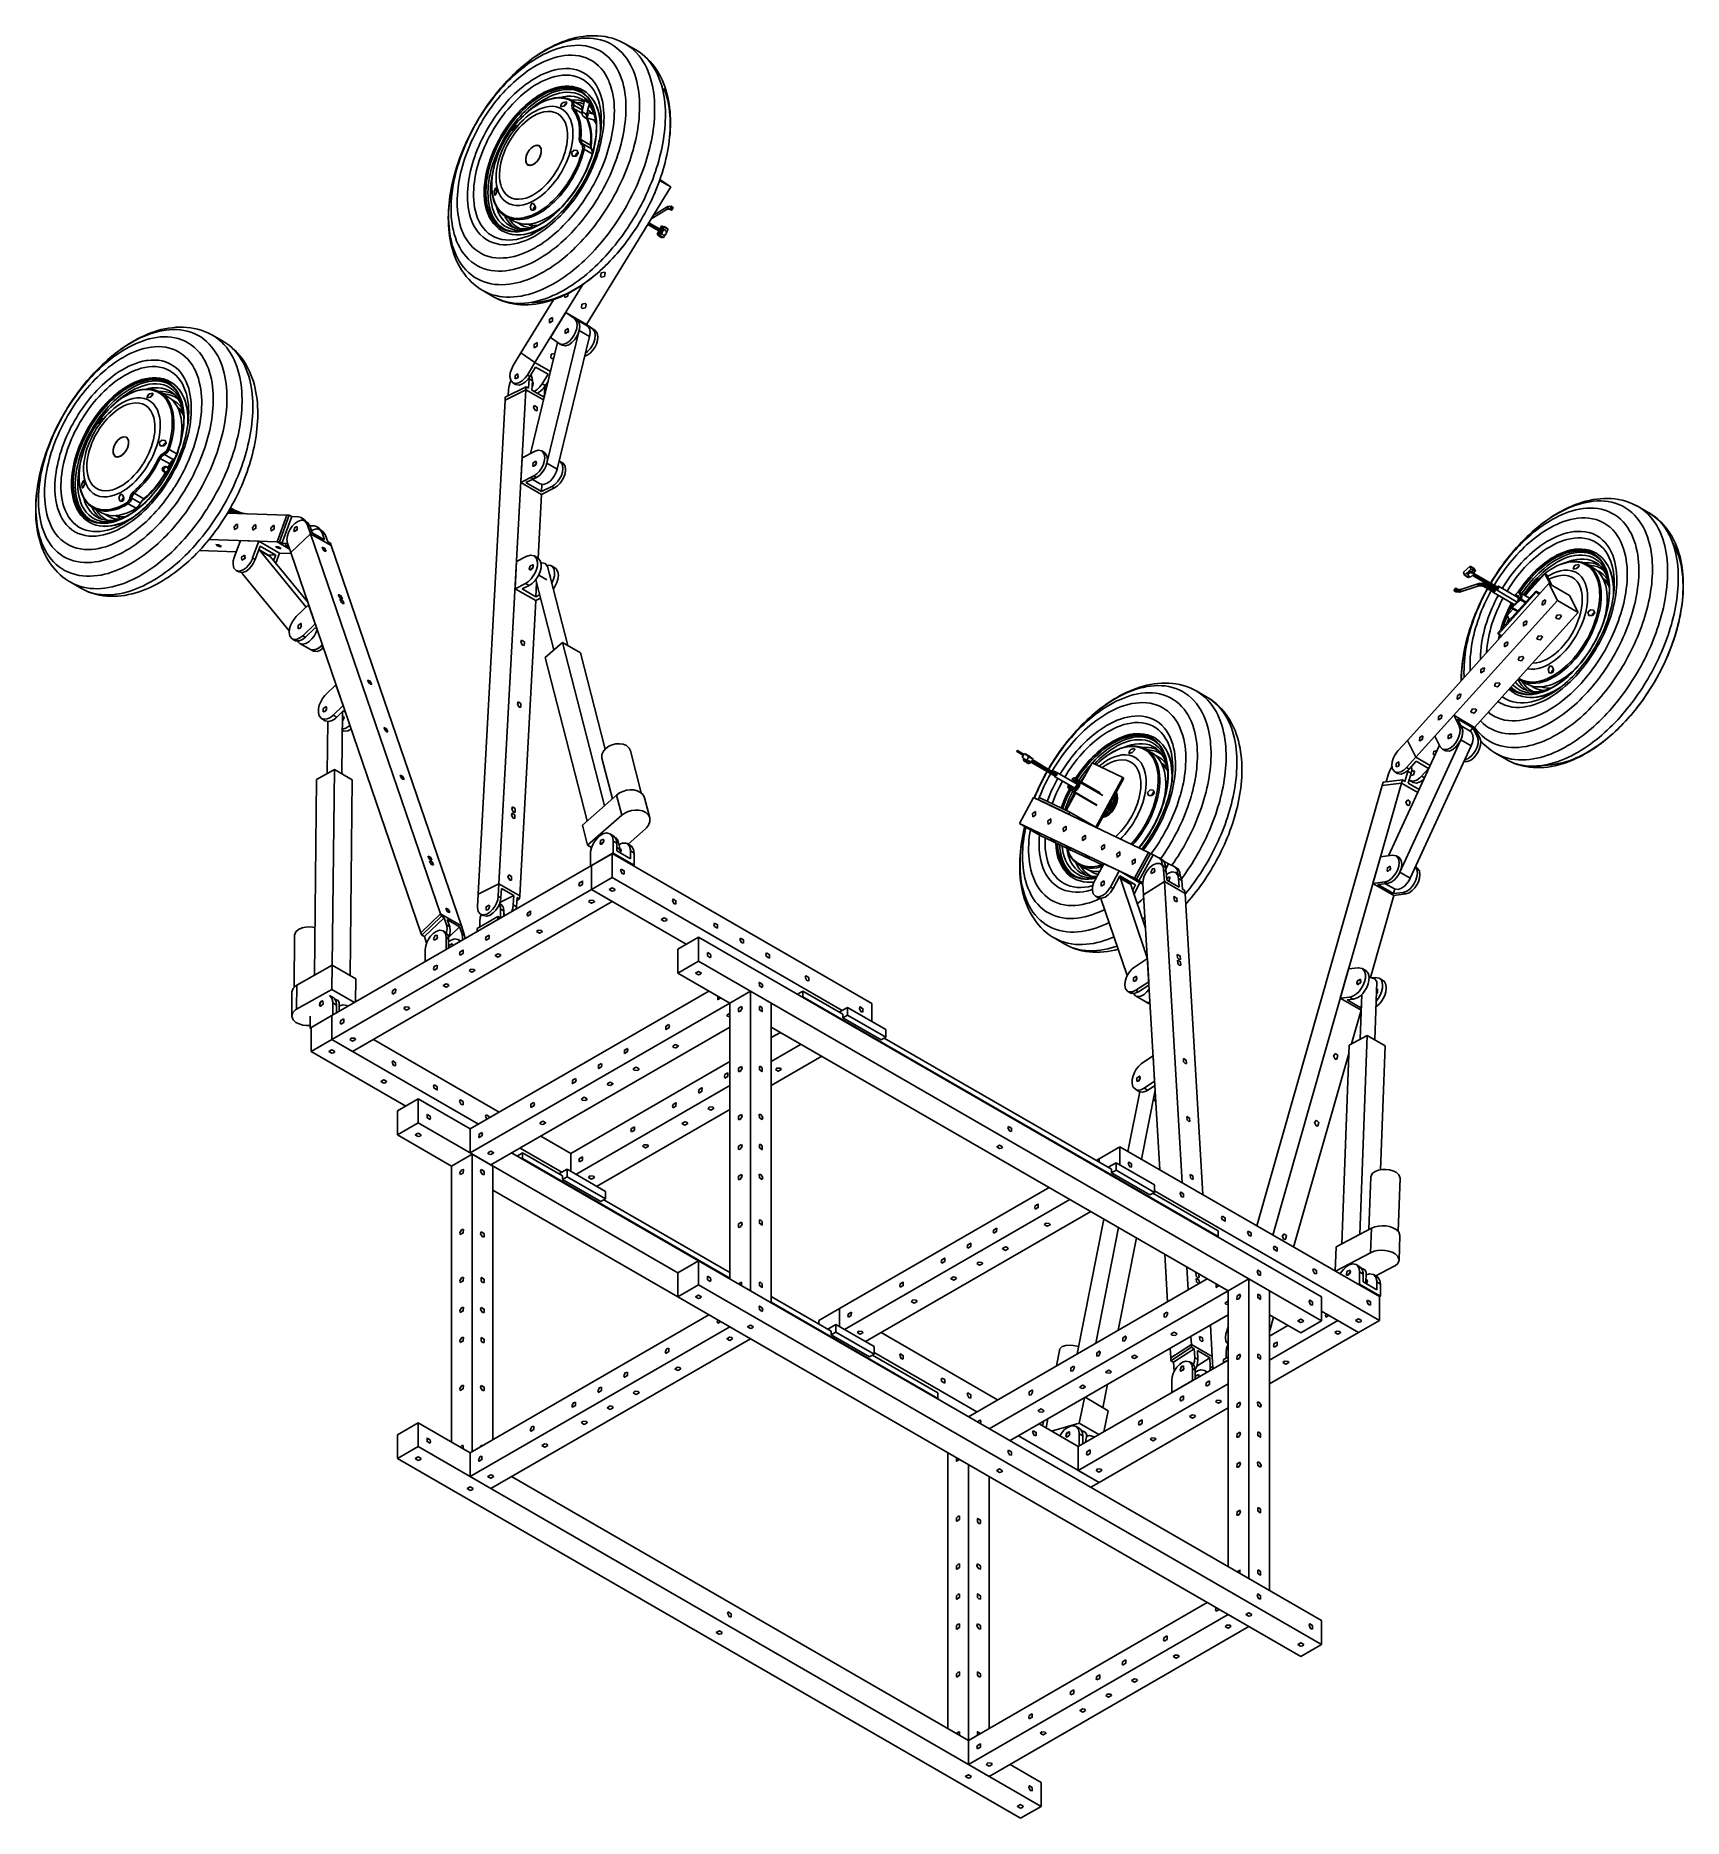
# Model space of a CAD drawing. Header units: millimetres. Extents: x -912 to 1332, y -1066 to 1362.
import ezdxf

# ---------------------------------------------------------------- set-up
doc = ezdxf.new("R2010")
doc.units = ezdxf.units.MM
doc.layers.add('IsoView', color=7, linetype='CONTINUOUS')

msp = doc.modelspace()

# ---------------------------------------------------------------- linework, layer by layer
at = {"layer": 'IsoView'}
for p, q in [((-109.1, 1350.9), (-94.5, 1342.5)), ((-180.7, 1273.3), (-169.8, 1267.1)), ((-180.1, 1273), (-169.3, 1266.7)), ((-179.4, 1262.8), (-168.2, 1256.3)), ((-167.5, 1260.7), (-179.2, 1267.5)), ((-169.6, 1220.6), (-156.5, 1213)), ((-167, 1214.7), (-155.1, 1207.8)), ((-226.5, 1212), (-225.4, 1211.4)), ((-180.7, 1198.1), (-180.7, 1198.1)), ((-174.8, 1205.7), (-174.7, 1205.7)), ((-164.9, 1207.3), (-154, 1201.1)), ((-241.5, 1186), (-240.4, 1185.4)), ((-47.1, 1156.2), (-61.8, 1166.2)), ((-162, 968.7), (-47.1, 1156.2)), ((-47.1, 1156.2), (-62.2, 1164.9)), ((-51.9, 1125.6), (-72.8, 1112.9)), ((-51.2, 1129.5), (-70.7, 1117.7)), ((-48.7, 1125.7), (-46, 1124.2)), ((-48, 1127), (-45.2, 1125.4)), ((-47.2, 1128.4), (-44.5, 1126.8)), ((-46.5, 1129.7), (-43.8, 1128.1)), ((-271.7, 1115.7), (-260.8, 1109.4)), ((-241.3, 1105.3), (-235.4, 1101.8)), ((-78.5, 1105), (-61.7, 1095.2)), ((-78.5, 1105), (-61.2, 1095)), ((-78.4, 1105.1), (-60.7, 1094.8)), ((-78, 1105.8), (-60.3, 1095.6)), ((-78, 1105.8), (-60.3, 1095.6)), ((-77.5, 1106.6), (-59.9, 1096.4)), ((-77.5, 1106.6), (-59.9, 1096.4)), ((-77, 1107.3), (-59.4, 1097.2)), ((-65.7, 1091.3), (-63.2, 1096.1)), ((-64.5, 1093), (-65.1, 1091.9)), ((-64.5, 1093), (-63.3, 1092.5)), ((-64.5, 1093), (-63.3, 1092.3)), ((-63.6, 1094.8), (-64.1, 1093.7)), ((-62.9, 1093.2), (-64.1, 1093.7)), ((-63.6, 1094.8), (-62.3, 1094.3)), ((-63.6, 1094.8), (-62.4, 1094.1)), ((-63, 1096), (-63.2, 1095.5)), ((-62, 1095), (-63.2, 1095.5)), ((-62.9, 1093.2), (-62.3, 1094.3)), ((-62.2, 1094.2), (-62.7, 1093.1)), ((-61.5, 1092.6), (-62.7, 1093.1)), ((-56.5, 1101.5), (-62.5, 1090)), ((-62.2, 1094.2), (-60.9, 1093.7)), ((-62.2, 1094.2), (-61, 1093.5)), ((-62, 1095), (-61.8, 1095.3)), ((-61.9, 1098.6), (-59.7, 1102.9)), ((-61.6, 1095.2), (-61.8, 1094.9)), ((-60.5, 1094.4), (-61.8, 1094.9)), ((-61.5, 1092.6), (-60.9, 1093.7)), ((-60.8, 1100.1), (-61.4, 1099)), ((-60.1, 1098.5), (-61.4, 1099)), ((-57.9, 1098.9), (-61.1, 1092.7)), ((-61.1, 1092.7), (-58.3, 1091)), ((-61.1, 1092.7), (-59.7, 1092.1)), ((-60.8, 1100.1), (-59.6, 1099.6)), ((-60.8, 1100.1), (-59.6, 1099.4)), ((-60.6, 1097.9), (-60.5, 1097.8)), ((-59.9, 1101.9), (-60.5, 1100.8)), ((-59.2, 1100.3), (-60.5, 1100.8)), ((-60.5, 1097.8), (-60.5, 1097.8)), ((-60.5, 1094.4), (-60, 1095.4)), ((-60.3, 1097.7), (-60.3, 1097.7)), ((-60.3, 1097.7), (-59.1, 1097.2)), ((-60.3, 1097.7), (-59.1, 1097)), ((-60.2, 1095.5), (-60, 1095.4)), ((-60.2, 1095.3), (-60.1, 1095.3)), ((-60.1, 1098.5), (-59.6, 1099.6)), ((-59.4, 1099.5), (-60, 1098.4)), ((-58.7, 1097.9), (-60, 1098.4)), ((-59.9, 1101.9), (-58.6, 1101.3)), ((-59.9, 1101.9), (-58.7, 1101.2)), ((-59.6, 1096.1), (-59.8, 1096.2)), ((-59.7, 1102.9), (-57.2, 1101.8)), ((-56.5, 1098.3), (-59.7, 1092.1)), ((-59.6, 1096.1), (-59.1, 1097.2)), ((-59.4, 1099.5), (-58.1, 1099)), ((-59.4, 1099.5), (-58.2, 1098.8)), ((-59.2, 1100.3), (-58.6, 1101.3)), ((-58.5, 1101.3), (-59, 1100.2)), ((-57.8, 1099.7), (-59, 1100.2)), ((-58.7, 1097.9), (-58.1, 1099)), ((-58.5, 1101.3), (-57.2, 1100.7)), ((-58.5, 1101.3), (-57.3, 1100.6)), ((-57.9, 1098.9), (-56.5, 1098.3)), ((-57.8, 1099.7), (-57.2, 1100.7)), ((-57.2, 1101.8), (-56.8, 1102.5)), ((-56.4, 1102.3), (-56.8, 1102.5)), ((-56.8, 1101.6), (-56.4, 1102.3)), ((-56.8, 1101.6), (-56.5, 1101.5)), ((-56.5, 1101.5), (-50.8, 1098.3)), ((-53.7, 1096.7), (-56.5, 1098.3)), ((-56.4, 1102.3), (-52.5, 1100.1)), ((-54.5, 1089.9), (-52.2, 1094.3)), ((-54.3, 1095.5), (-53.7, 1096.7)), ((-52.2, 1094.3), (-54.3, 1095.5)), ((-52.9, 1099.4), (-52.5, 1100.1)), ((-50.8, 1098.3), (-52.7, 1094.6)), ((-63.2, 1090.3), (-65.7, 1091.3)), ((-65.7, 1091.3), (-63.3, 1090)), ((-63.8, 1091.4), (-65.1, 1091.9)), ((-63.8, 1091.4), (-63.3, 1092.5)), ((-63.1, 1092.4), (-63.6, 1091.4)), ((-62.4, 1090.8), (-63.6, 1091.4)), ((-63.2, 1090.3), (-63.6, 1089.6)), ((-63.6, 1089.6), (-63.1, 1089.4)), ((-63.6, 1089.6), (-59.7, 1087.3)), ((-63.1, 1092.4), (-61.8, 1091.9)), ((-63.1, 1092.4), (-61.9, 1091.7)), ((-62.8, 1090.1), (-63.1, 1089.4)), ((-59.2, 1087.2), (-63.1, 1089.4)), ((-62.5, 1090), (-62.8, 1090.1)), ((-58.9, 1087.9), (-62.8, 1090.1)), ((-62.5, 1090), (-56.8, 1086.7)), ((-62.4, 1090.8), (-61.8, 1091.9)), ((-59.7, 1092.1), (-56.9, 1090.5)), ((-59.2, 1087.2), (-59.7, 1087.3)), ((-58.9, 1087.9), (-59.2, 1087.2)), ((-56.8, 1086.7), (-59, 1087.6)), ((-58.3, 1091), (-56.9, 1090.5)), ((-56.9, 1090.5), (-56.6, 1091.1)), ((-55.1, 1090.1), (-56.8, 1086.7)), ((-56.7, 1090.9), (-55.8, 1090.4)), ((-56.6, 1091.1), (-54.5, 1089.9)), ((-55.8, 1090.4), (-54.5, 1089.9)), ((-232, 916.9), (-166.9, 1023.1)), ((-303.1, 1014.9), (-288.5, 1006.5)), ((-206.7, 1002.4), (-251.1, 930)), ((-211.1, 950.9), (-190.2, 985)), ((-190.2, 985), (-162, 968.7)), ((-190.2, 985), (-178.3, 976.8)), ((-174.8, 974.8), (-184.3, 981.4)), ((-184.3, 981.4), (-163.1, 969.1)), ((-174.8, 974.8), (-178.3, 976.8)), ((-175, 975), (-161.1, 966.9)), ((-671.2, 953.9), (-656.5, 945.5)), ((-215.8, 779.8), (-171.8, 960.4)), ((-199.2, 942.8), (-211.1, 950.9)), ((-201.6, 771.7), (-157.6, 952.3)), ((-157.6, 952.3), (-171.8, 960.4)), ((-163.6, 968.4), (-163.1, 969.1)), ((-163.1, 969.1), (-153.6, 962.6)), ((-162, 968.7), (-150, 960.5)), ((-150, 960.5), (-153.6, 962.6)), ((-261.5, 912.9), (-251.1, 930)), ((-251.1, 930), (-232, 916.9)), ((-251.1, 930), (-232, 916.9)), ((-238.2, 792.8), (-201.3, 944.2)), ((-198.8, 942.5), (-195.2, 940.4)), ((-195.7, 940.7), (-198.3, 942.2)), ((-232, 916.9), (-242.4, 899.8)), ((-242.4, 899.8), (-238.9, 897.8)), ((-238.9, 897.8), (-231.1, 910.6)), ((-210.9, 904.7), (-232, 916.9)), ((-232, 916.9), (-210.9, 904.7)), ((-231.1, 910.6), (-214.2, 900.8)), ((-214.2, 900.8), (-222.1, 888)), ((-742.7, 876.3), (-731.9, 870)), ((-281.1, 206.7), (-244.5, 879.7)), ((-244.5, 879.7), (-272.7, 865.5)), ((-272.7, 865.5), (-244.5, 879.7)), ((-244.2, 883.9), (-272.5, 869.7)), ((-268.2, 880.3), (-268.7, 871.6)), ((-258.4, 887), (-262, 889)), ((-244.5, 879.7), (-244.2, 883.9)), ((-244.5, 879.7), (-220.4, 865.8)), ((-220.4, 865.8), (-244.5, 879.7)), ((-240.7, 881.9), (-244.2, 883.9)), ((-240, 894.5), (-240.7, 881.9)), ((-235.6, 892), (-240, 894.5)), ((-236.3, 879.3), (-235.6, 892)), ((-219.5, 869.6), (-236.3, 879.3)), ((-222.1, 888), (-217.7, 885.5)), ((-218.8, 882.2), (-219.5, 869.6)), ((-216.7, 881), (-218.8, 882.2)), ((-217.7, 885.5), (-214.2, 891.2)), ((-718.5, 855.2), (-712.6, 851.8)), ((-309.3, 192.6), (-272.7, 865.5)), ((-272.5, 869.7), (-272.7, 865.5)), ((-788.5, 815), (-787.5, 814.4)), ((-803.5, 789), (-802.5, 788.4)), ((-742.4, 786.3), (-729.3, 778.7)), ((-724.8, 784.6), (-736.6, 791.4)), ((-730.4, 798.3), (-719.9, 792.3)), ((-249.5, 787.2), (-251.3, 753.5)), ((-231.9, 796), (-249.5, 787.2)), ((-219.2, 794.5), (-222.8, 796.5)), ((-201.6, 771.7), (-215.8, 779.8)), ((-194.5, 780.2), (-198, 782.2)), ((-251.3, 753.5), (-233.7, 762.4)), ((-223, 737.2), (-251.3, 753.5)), ((-244.3, 753.2), (-230.1, 760.3)), ((-223, 741), (-244.3, 753.2)), ((-235.5, 757.7), (-225.1, 751.7)), ((-233.7, 762.4), (-230.1, 760.3)), ((-781.3, 732.1), (-769.5, 725.2)), ((-778.1, 738.9), (-765, 731.3)), ((-223, 737.2), (-227.8, 650.4)), ((-222.5, 750.8), (-223, 741)), ((-208.9, 748.1), (-223, 741)), ((-223, 737.2), (-205.4, 746.1)), ((-208.9, 748.1), (-205.4, 746.1)), ((-833.7, 718.7), (-822.9, 712.4)), ((-803.4, 708.3), (-797.4, 704.8)), ((-785.9, 724.5), (-775.1, 718.3)), ((-650.8, 711.8), (-570.1, 709.1)), ((-649.7, 713.6), (-646.3, 711.6)), ((-649.6, 713.9), (-645.5, 711.6)), ((-649.4, 714.2), (-644.8, 711.6)), ((-648.9, 715), (-643, 711.5)), ((-648.5, 715.7), (-641.2, 711.5)), ((-648.1, 716.4), (-639.5, 711.4)), ((-643, 713.8), (-647.9, 716.7)), ((-642, 713.9), (-647.7, 717.2)), ((-641.1, 714), (-647.4, 717.6)), ((-640.3, 715.3), (-646.6, 719)), ((-625.4, 710.9), (-632, 712.3)), ((-570.1, 709.1), (-583.3, 672.6)), ((-570.1, 709.1), (-583.3, 672.6)), ((-580.2, 672.5), (-567, 709)), ((-563.4, 707), (-576.7, 670.5)), ((-567, 709), (-570.1, 709.1)), ((-563.4, 707), (-567, 709)), ((-554.1, 706.7), (-563.4, 707)), ((-550.7, 705.7), (-546.3, 703.2)), ((1285.2, 712.2), (1270.5, 720.6)), ((-564.7, 658), (-537.9, 683.7)), ((-537.9, 683.7), (-564.7, 658)), ((-542.2, 699.1), (-545.7, 701.1)), ((-542.3, 696.6), (-537.9, 683.7)), ((-542.3, 696.6), (-538.8, 694.6)), ((-538.8, 694.6), (-535.4, 684.9)), ((-532.9, 694.4), (-538.8, 694.6)), ((-537.9, 683.7), (-360.5, 165.9)), ((-509.6, 667.4), (-537.9, 683.7)), ((-537.9, 683.7), (-509.6, 667.4)), ((-535.4, 684.9), (-518.6, 675.2)), ((-529.5, 693.5), (-525.9, 691.4)), ((-521, 686.8), (-525.4, 689.3)), ((-518.6, 675.2), (-521.9, 684.9)), ((-521.9, 684.9), (-517.6, 682.4)), ((-517.6, 682.4), (-514.2, 672.7)), ((-638.8, 659), (-689.2, 660.7)), ((-583.3, 672.6), (-676.1, 675.7)), ((-633.3, 674.3), (-641.6, 651.4)), ((-608.3, 673.4), (-633.3, 674.3)), ((-616.6, 650.6), (-608.3, 673.4)), ((-606.4, 666.8), (-613, 648.6)), ((-580, 657.1), (-608.3, 673.4)), ((-594.3, 654.1), (-608.2, 662)), ((-543.6, 583.6), (-606.6, 660.6)), ((-606.6, 660.6), (-592.4, 652.4)), ((-585.2, 654.6), (-606.4, 666.8)), ((-585, 643.4), (-580, 657.1)), ((-583.3, 672.6), (-566.4, 662.8)), ((-566.4, 662.8), (-583.3, 672.6)), ((-583.3, 672.6), (-580.2, 672.5)), ((-576.7, 670.5), (-580.2, 672.5)), ((-564.3, 656.6), (-580, 657.1)), ((-568.9, 670.2), (-576.7, 670.5)), ((-567.1, 665), (-572.3, 667.9)), ((-572.3, 667.9), (-568.1, 667.8)), ((-564.7, 658), (-569.2, 670.9)), ((-564.7, 658), (-387.3, 140.1)), ((-514.2, 672.7), (-510.7, 670.6)), ((-510.7, 670.6), (-509.6, 667.4)), ((-332.2, 149.6), (-509.6, 667.4)), ((-635.6, 631.7), (-639.1, 633.7)), ((-616.6, 650.6), (-613, 648.6)), ((-585.2, 654.6), (-595.8, 654.9)), ((-541.5, 590.3), (-592.4, 652.4)), ((-588, 647), (-585.2, 654.6)), ((-257.2, 645.8), (-259.2, 608.8)), ((-243.1, 652.9), (-257.2, 645.8)), ((-233.1, 653.5), (-228.1, 650.6)), ((-187.3, 531.5), (-215, 639.2)), ((-209.7, 640), (-204.8, 637.2)), ((1041.6, 639.5), (1032.9, 631.2)), ((1034.2, 627.3), (1042.9, 635.6)), ((1041.1, 632.8), (1037.8, 629.6)), ((1043.2, 631.6), (1041.1, 632.8)), ((1041.1, 632.8), (1041.7, 631.2)), ((1042.9, 635.6), (1041.6, 639.5)), ((1047.3, 636.3), (1041.6, 639.5)), ((1048.6, 632.3), (1042.9, 635.6)), ((1043.7, 632.1), (1043.2, 631.6)), ((1043.2, 631.6), (1043.8, 630)), ((1046.6, 630.4), (1043.7, 632.1)), ((1043.7, 632.1), (1044.3, 630.4)), ((1044.4, 635.4), (1045, 635.9)), ((1044.6, 634.9), (1044.4, 635.4)), ((1044.6, 634.9), (1045.1, 635.4)), ((1044.6, 634.9), (1048.5, 632.7)), ((1048.9, 633.7), (1045, 635.9)), ((1045.1, 635.4), (1045, 635.9)), ((1045.1, 635.4), (1049, 633.2)), ((1046.6, 630.4), (1048.6, 632.3)), ((1048, 634.2), (1047.3, 636.3)), ((1048.5, 632.7), (1049, 633.2)), ((1048.6, 632.3), (1048.5, 632.7)), ((1048.9, 633.7), (1049, 633.2)), ((1209.7, 636.8), (1201.5, 641.6)), ((-865.2, 617.9), (-850.5, 609.4)), ((-566.7, 551.5), (-630.4, 629.2)), ((-259.2, 608.8), (-245.1, 615.9)), ((-230.9, 592.5), (-259.2, 608.8)), ((-249.3, 608.5), (-240.1, 613.1)), ((-230.9, 597.8), (-249.3, 608.5)), ((-240.1, 613.1), (-245.1, 615.9)), ((-206.4, 525.4), (-230.9, 621)), ((-229.9, 616.9), (-230.9, 597.8)), ((-226.9, 627.4), (-215.7, 621)), ((-212.2, 628.4), (-211.6, 628.1)), ((1149, 615.7), (956.2, 402.2)), ((1020.5, 607.4), (1020.4, 607.5)), ((1023.4, 605.6), (1020.7, 607.2)), ((1021.5, 608.4), (1021.4, 608.5)), ((1024.4, 606.6), (1021.7, 608.1)), ((1025.2, 607.9), (1022.4, 609.4)), ((1027.4, 604.2), (1052.2, 612.3)), ((1028.9, 607.7), (1053.8, 615.8)), ((1032.9, 631.2), (1034.2, 627.3)), ((1039.8, 624.1), (1034.2, 627.3)), ((1035.2, 626.7), (1035.1, 626.6)), ((1035.1, 626.6), (1035.3, 626.1)), ((1035.7, 626.5), (1035.3, 626.1)), ((1039.2, 623.9), (1035.3, 626.1)), ((1037.8, 629.6), (1038.3, 628)), ((1041.7, 631.2), (1038.3, 628)), ((1038.3, 628), (1040.4, 626.8)), ((1039, 627.6), (1039.6, 626)), ((1039.6, 624.2), (1039.2, 623.9)), ((1040.4, 626.8), (1039.6, 626)), ((1039.6, 626), (1042.4, 624.3)), ((1039.8, 624.1), (1041, 625.1)), ((1043.8, 630), (1041.7, 631.2)), ((1042.4, 624.3), (1047.1, 628.8)), ((1044.3, 630.4), (1043.8, 630)), ((1047.1, 628.8), (1044.3, 630.4)), ((1078.5, 607.6), (1045.1, 626.9)), ((1079.1, 608.1), (1045.7, 627.5)), ((1079.7, 608.7), (1046.3, 628)), ((1046.6, 630.4), (1047.1, 628.8)), ((1079.8, 610.6), (1046.8, 629.6)), ((1080.2, 609.4), (1046.9, 628.6)), ((1080, 610), (1047, 629.1)), ((1060.3, 611.9), (1073.5, 604.2)), ((1061.2, 612.9), (1074.5, 605.2)), ((1062.2, 613.9), (1075.5, 606.2)), ((1063, 615.2), (1076.3, 607.5)), ((1076.2, 608), (1077, 607.5)), ((1077.5, 607.1), (1106, 590.6)), ((1080.5, 612.3), (1107.7, 596.5)), ((1143.7, 629.2), (1116.7, 599.3)), ((1145.1, 628.4), (1143.7, 629.2)), ((1151.4, 614.3), (1143.7, 629.2)), ((1152.8, 613.5), (1145.1, 628.4)), ((1160.8, 592.8), (1149, 615.7)), ((1177.3, 599.3), (1149, 615.7)), ((1229.1, 618.5), (1223, 622)), ((-557.1, 570.7), (-540.3, 586.8)), ((-540.3, 586.8), (-531.5, 560.9)), ((-230.9, 592.5), (-252.8, 190.4)), ((-225.7, 600.5), (-230.9, 597.8)), ((-230.9, 592.5), (-224.4, 595.7)), ((968, 379.3), (1160.8, 592.8)), ((1022.4, 604.6), (1019.7, 606.2)), ((1073.7, 603.7), (1101.8, 587.4)), ((1131, 605.6), (1079.6, 548.7)), ((1080.5, 547), (1131.9, 603.9)), ((1095.2, 590.6), (1095.3, 590.5)), ((1095.8, 590.9), (1095.3, 590.5)), ((1101.1, 587.2), (1095.3, 590.5)), ((1100, 586.4), (1097.5, 584)), ((1097.5, 584), (1097.5, 583.8)), ((1099.5, 583.4), (1109.7, 593)), ((1102.3, 599.7), (1106.2, 603.4)), ((1122.4, 596), (1109.6, 603.4)), ((1116.8, 589.9), (1110.8, 593.3)), ((1117.5, 590.7), (1111.5, 594.1)), ((1136.9, 602.2), (1131, 605.6)), ((1131.9, 603.9), (1131, 605.6)), ((1136.2, 601.4), (1131.9, 603.9)), ((1189.1, 576.5), (1160.8, 592.8)), ((1189.1, 576.5), (1177.3, 599.3)), ((-531.5, 560.9), (-548.3, 544.8)), ((1047.7, 419.9), (1189.1, 576.5)), ((1100.3, 581.2), (1092.3, 572.3)), ((1092.3, 572.3), (1095.4, 566.2)), ((1104.7, 578.6), (1098.3, 582.3)), ((1106.1, 578), (1098.9, 582.1)), ((1099.4, 582.5), (1106.5, 578.4)), ((-562.7, 540.4), (-559.2, 538.4)), ((-554, 535.9), (-555.2, 537.4)), ((-537.9, 526.1), (-552.1, 534.3)), ((-544.7, 542.7), (-548.3, 544.8)), ((-544.7, 542.7), (-531.3, 555.6)), ((-531.3, 555.6), (-529.3, 554.4)), ((-218.2, 515), (-194.6, 535.7)), ((-137.4, 313.1), (-194.6, 535.7)), ((-194.6, 535.7), (-170.2, 521.6)), ((1079.6, 548.7), (1080.5, 547)), ((1084.7, 544.5), (1080.5, 547)), ((-537.9, 526.1), (-534.4, 524.1)), ((-521.7, 532.2), (-523.5, 530.5)), ((-520.5, 528.7), (-523.5, 530.5)), ((-161, 292.4), (-218.2, 515)), ((-136.5, 390.4), (-170.2, 521.6)), ((1153, 503.2), (1153, 503.1)), ((-516.5, 465.1), (-503.1, 478)), ((-503.1, 478), (-493.3, 449.5)), ((683.9, 460.7), (669.3, 469.1)), ((1118.7, 479.2), (1110.5, 484)), ((-493.3, 449.5), (-506.8, 436.7)), ((-501.8, 433.8), (-493.1, 442.2)), ((-495.1, 356.8), (-494.2, 441.1)), ((-493.1, 442.2), (-490.2, 440.5)), ((-517.7, 429), (-522.6, 431.8)), ((-515.1, 357), (-514.3, 428)), ((-506.8, 436.7), (-501.8, 433.8)), ((-494.3, 415.5), (-494.4, 415.6)), ((-493, 434.5), (-494.2, 435.3)), ((993.7, 407.8), (1019.4, 436.3)), ((1019.4, 436.3), (1047.7, 419.9)), ((1019.4, 436.3), (1026.8, 422)), ((1030.3, 419.9), (1024.4, 431.4)), ((1024.4, 431.4), (1045.6, 419.1)), ((1030.3, 419.9), (1026.8, 422)), ((1029.3, 422), (1041.6, 414.8)), ((1041.7, 414.8), (1045.6, 419.1)), ((1045.6, 419.1), (1051.5, 407.7)), ((1047.7, 419.9), (1055.1, 405.6)), ((608.4, 385.3), (600.2, 390.1)), ((930.7, 245.1), (1000, 395.6)), ((943.3, 388), (956.2, 402.2)), ((946, 222.6), (1028.9, 402.7)), ((956.2, 402.2), (968, 379.3)), ((956.2, 402.2), (968, 379.3)), ((960.1, 214.4), (1043.1, 394.6)), ((1001.1, 393.5), (993.7, 407.8)), ((1003.9, 390.4), (1007.5, 388.4)), ((1043.1, 394.6), (1028.9, 402.7)), ((1055.1, 405.6), (1051.5, 407.7)), ((-140.8, 378.1), (-126.5, 322.7)), ((-102, 388.1), (-87.3, 330.7)), ((425.1, 386.7), (424.5, 387.1)), ((428, 386.8), (425.3, 388.3)), ((425.9, 386.2), (425.3, 386.6)), ((428.8, 386.3), (426, 387.9)), ((428.7, 384.5), (426, 386.1)), ((429.5, 385.8), (426.7, 387.4)), ((434.8, 384.4), (431.6, 379.3)), ((431.6, 379.3), (437.6, 374.7)), ((432, 384.4), (434, 383.1)), ((432.6, 382.2), (433.2, 381.8)), ((432.7, 383.9), (434, 383.1)), ((434.2, 377.3), (432.9, 375.3)), ((435.2, 373.6), (432.9, 375.3)), ((433.4, 383.4), (434, 383.1)), ((440.5, 381.1), (434.8, 384.4)), ((440.8, 379.8), (434.8, 384.4)), ((436.5, 375.6), (435.2, 373.6)), ((437.4, 372.3), (435.2, 373.6)), ((438.6, 374.2), (437.4, 372.3)), ((437.7, 372.1), (437.4, 372.3)), ((437.6, 374.7), (440.8, 379.8)), ((443.3, 371.5), (437.6, 374.7)), ((438.9, 374), (437.7, 372.1)), ((440.5, 370.4), (437.7, 372.1)), ((439.6, 374.1), (440.1, 374.8)), ((439.6, 374.1), (440, 373.9)), ((440, 373.9), (440.4, 374.5)), ((440, 373.9), (443.9, 371.6)), ((444, 372.6), (440.1, 374.8)), ((440.1, 374.8), (440.4, 374.5)), ((444.3, 372.3), (440.4, 374.5)), ((446.5, 376.5), (440.5, 381.1)), ((441.8, 372.4), (440.5, 370.4)), ((446.5, 376.5), (440.8, 379.8)), ((443.3, 371.5), (443.5, 371.9)), ((444.3, 372.3), (443.9, 371.6)), ((444, 372.6), (446.5, 376.5)), ((444, 372.6), (444.3, 372.3)), ((476.9, 354.4), (444.3, 373.2)), ((476.8, 354.3), (444.3, 373.1)), ((476.4, 353.6), (444.3, 372.2)), ((477.4, 355.1), (444.8, 373.9)), ((477.3, 355.1), (444.8, 373.9)), ((477, 356.5), (445.3, 374.7)), ((477.4, 356.2), (445.3, 374.7)), ((477.8, 355.9), (445.3, 374.6)), ((445.9, 375.7), (454.4, 370.5)), ((446, 375.7), (453.7, 370.9)), ((446, 375.7), (452.9, 371.4)), ((460.8, 366.7), (474.1, 359)), ((461.5, 366.2), (474.8, 358.6)), ((462.2, 365.8), (475.5, 358.1)), ((526.7, 371.5), (512.6, 345.5)), ((568.5, 351.6), (526.7, 371.5)), ((627.8, 367), (621.8, 370.5)), ((968, 379.3), (955.1, 365.1)), ((955.1, 365.1), (958.7, 363.1)), ((958.7, 363.1), (968.3, 373.7)), ((987.4, 368.1), (968, 379.3)), ((968, 379.3), (987.4, 368.1)), ((968.3, 373.7), (985.2, 364)), ((1091.2, 376.2), (1076.5, 384.6)), ((-532.5, 82.1), (-529.6, 348.9)), ((-529.6, 348.9), (-505.2, 362.6)), ((-508.2, 95.8), (-505.2, 362.6)), ((-505.2, 362.6), (-480.8, 348.5)), ((-483.8, 81.7), (-480.8, 348.5)), ((475.7, 360.1), (478.4, 358.5)), ((475.7, 353.2), (503.2, 337.3)), ((478.7, 358.4), (506.3, 342.5)), ((494.5, 341.1), (494.4, 340.9)), ((494.5, 341.1), (501.6, 337)), ((496.2, 339.8), (494.5, 341.1)), ((499.9, 349.7), (499.8, 349.5)), ((501.6, 348.2), (499.8, 349.5)), ((501.6, 350.9), (502.2, 351.2)), ((502.4, 351.3), (538, 330.8)), ((502.4, 351.3), (509.4, 346)), ((504.4, 346.3), (506.4, 345.1)), ((510.1, 345.5), (538, 329.4)), ((541.4, 326.9), (510.7, 344.6)), ((531.7, 283.9), (568.5, 351.6)), ((533.1, 283.1), (569.9, 350.7)), ((569.9, 350.7), (568.5, 351.6)), ((635.7, 345.6), (636.4, 355.1)), ((751.2, -259), (921.9, 340.5)), ((773, -271.6), (948.2, 343.8)), ((923.2, 345.1), (921.9, 340.5)), ((948.2, 343.8), (921.9, 340.5)), ((921.9, 340.5), (948.2, 343.8)), ((949.5, 348.3), (923.2, 345.1)), ((930.6, 356.7), (927.5, 345.6)), ((942.8, 357.2), (939.2, 359.2)), ((948.2, 343.8), (949.5, 348.3)), ((948.2, 343.8), (970.3, 331)), ((970.3, 331), (948.2, 343.8)), ((953, 346.3), (949.5, 348.3)), ((956.9, 359.9), (953, 346.3)), ((961.3, 357.4), (956.9, 359.9)), ((957.4, 343.7), (961.3, 357.4)), ((972.2, 335.2), (957.4, 343.7)), ((964, 344.9), (959.6, 347.4)), ((985.2, 364), (975.5, 353.3)), ((975.5, 353.3), (979.5, 351)), ((-167.4, 286.8), (-120.8, 327.7)), ((-113.7, 300.1), (-120.8, 327.7)), ((-82.8, 324), (-75.7, 296.5)), ((427.9, 289), (447, 324.2)), ((447, 324.2), (603.6, 249.5)), ((454.6, 324.3), (453.2, 321.6)), ((453.2, 321.6), (495, 301.7)), ((457.4, 319.2), (453.2, 321.6)), ((496.4, 304.3), (454.6, 324.3)), ((504.4, 330.4), (491.5, 306.7)), ((493.9, 337.8), (500.8, 332.5)), ((501.7, 336.3), (499, 337.9)), ((501.6, 337), (502.2, 336.5)), ((533.3, 313.7), (501.7, 331.9)), ((533.6, 314), (502.7, 331.9)), ((553.7, 320.9), (551.3, 311.5)), ((553.5, 320.6), (551.3, 312)), ((-160.4, 259.3), (-113.7, 300.1)), ((495, 301.7), (496.4, 304.3)), ((499.2, 299.3), (495, 301.7)), ((531.7, 283.9), (496.4, 304.3)), ((546.5, 307.7), (551.3, 311.5)), ((546.6, 307.9), (550.2, 310.7)), ((548.6, 311.7), (550.2, 310.7)), ((549.4, 313), (551.3, 312)), ((550.2, 310.7), (551.2, 311.5)), ((551.2, 311.5), (551.3, 312)), ((551.2, 311.5), (551.3, 311.5)), ((-160.4, 259.3), (-167.4, 286.8)), ((-130, 275.1), (-125, 272.3)), ((-81.6, 281.6), (-105.3, 260.9)), ((584.6, 214.3), (427.9, 289)), ((427.9, 289), (456.2, 272.7)), ((541.6, 232), (456.2, 272.7)), ((-154.9, 256.1), (-160.4, 259.3)), ((-156.5, 230.8), (-125.4, 248.7)), ((-156.5, 247.1), (-156.5, 230.8)), ((-155.1, 231.6), (-126.8, 247.9)), ((-143, 260.7), (-143, 260.7)), ((226.7, 43.8), (-126.8, 247.9)), ((-126.8, 247.9), (-126.8, 215.2)), ((-125.4, 248.7), (-125.4, 265)), ((-120.5, 262.2), (-125.4, 265)), ((-97.1, 232.4), (-125.4, 248.7)), ((-120.5, 251.6), (-120.5, 262.2)), ((-102.1, 241), (-120.5, 251.6)), ((-115.4, 251.7), (-119.1, 266.1)), ((-106.6, 261.6), (-101.7, 258.8)), ((-102.1, 251.6), (-102.1, 241)), ((-97.1, 248.7), (-102.1, 251.6)), ((-97.1, 232.4), (-97.1, 248.7)), ((603.6, 249.5), (584.6, 214.3)), ((603.6, 249.5), (584.6, 214.3)), ((587.2, 213.1), (606.3, 248.2)), ((609.8, 246.2), (590.7, 211)), ((606.3, 248.2), (603.6, 249.5)), ((609.8, 246.2), (606.3, 248.2)), ((617.6, 242.4), (609.8, 246.2)), ((919.7, 243.7), (909.4, 207.4)), ((936.2, 245.8), (919.7, 243.7)), ((944.5, 242.9), (941, 244.9)), ((-155.1, 231.6), (-508.7, 27.4)), ((-155.1, 231.6), (-155.1, 198.9)), ((-155.1, 231.6), (-155.1, 198.9)), ((-98.5, 231.6), (-97.1, 232.4)), ((517.4, 227.7), (509.2, 232.4)), ((542.8, 234.2), (530.9, 212.3)), ((537, 223.5), (536.9, 223.5)), ((563.7, 224.3), (542.8, 234.2)), ((551.8, 202.3), (563.7, 224.3)), ((592, 208), (563.7, 224.3)), ((618.1, 242.2), (622.5, 239.7)), ((622, 239.9), (618.5, 241.9)), ((623.8, 231.8), (620.2, 233.9)), ((624.3, 225.8), (625.3, 210)), ((624.3, 225.8), (627.9, 223.7)), ((631, 233.9), (624.7, 237.5)), ((631, 233.9), (627.3, 227.1)), ((627.9, 223.7), (628.6, 211.9)), ((638.8, 230.2), (631, 233.9)), ((639.3, 229.9), (642.8, 227.9)), ((642.4, 228.1), (639.7, 229.7)), ((645, 219.6), (640.6, 222.1)), ((960.1, 214.4), (946, 222.6)), ((969.3, 228.6), (967.2, 229.8)), ((-155.1, 198.9), (-508.7, -5.2)), ((-281.1, 206.7), (-309.3, 192.6)), ((-309.3, 192.6), (-281.1, 206.7)), ((-281.1, 206.7), (-282, 189.9)), ((-252.8, 190.4), (-281.1, 206.7)), ((-281.1, 206.7), (-252.8, 190.4)), ((-278.4, 187.9), (-277.7, 200.5)), ((-277.7, 200.5), (-260.9, 190.8)), ((-155.1, 198.9), (-126.8, 215.2)), ((-155.1, 198.9), (-26.2, 124.5)), ((-126.8, 182.6), (-155.1, 198.9)), ((-126.8, 215.2), (186.5, 34.3)), ((551.8, 202.3), (555.3, 200.3)), ((564.8, 217.9), (555.3, 200.3)), ((576.1, 210.3), (564.4, 217.1)), ((586.1, 205.6), (564.8, 217.9)), ((602, 106.1), (565.4, 214)), ((565.4, 214), (579.5, 205.9)), ((586.1, 205.6), (575.8, 210.5)), ((599.7, 146.5), (579.5, 205.9)), ((582.1, 198.3), (586.1, 205.6)), ((583.9, 193), (592, 208)), ((584.6, 214.3), (596.1, 207.7)), ((596.1, 207.7), (584.6, 214.3)), ((584.6, 214.3), (587.2, 213.1)), ((590.7, 211), (587.2, 213.1)), ((596.1, 208.5), (590.7, 211)), ((596.2, 205.9), (592, 208)), ((596.1, 207.9), (595.1, 208.5)), ((595.1, 208.5), (596.1, 208)), ((597, 191.6), (596.1, 207.3)), ((597, 191.6), (625.3, 210)), ((625.3, 210), (597, 191.6)), ((625.3, 210), (649.3, -200.2)), ((653.6, 193.7), (625.3, 210)), ((625.3, 210), (653.6, 193.7)), ((628.6, 211.9), (645.4, 202.2)), ((645.4, 202.2), (644.7, 214)), ((644.7, 214), (649.1, 211.5)), ((649.1, 211.5), (649.8, 199.6)), ((649.8, 199.6), (653.3, 197.6)), ((653.3, 197.6), (653.6, 193.7)), ((909.4, 207.4), (925.8, 209.4)), ((937.7, 191), (909.4, 207.4)), ((916.2, 205.7), (929.4, 207.3)), ((937.4, 193.5), (916.2, 205.7)), ((925.8, 209.4), (929.4, 207.3)), ((926.6, 207), (938.7, 200)), ((939.2, 199.8), (937.4, 193.5)), ((950.6, 195.1), (937.4, 193.5)), ((950.6, 195.1), (954.1, 193.1)), ((-480.4, -21.5), (-126.8, 182.6)), ((-310.2, 175.7), (-309.3, 192.6)), ((-282, 189.9), (-278.4, 187.9)), ((-280.2, 179.9), (-278.6, 179)), ((-279.7, 181.3), (-260.9, 190.8)), ((-278.9, 172.4), (-278.9, 160.1)), ((-274.5, 169.9), (-278.9, 172.4)), ((-260.9, 190.8), (-261.6, 178.1)), ((-261.6, 178.1), (-257.2, 175.6)), ((-257.2, 175.6), (-256.5, 188.2)), ((-253, 186.2), (-256.7, 184.3)), ((-256.5, 188.2), (-253, 186.2)), ((-252.8, 190.4), (-253, 186.2)), ((534.9, 187.9), (531.3, 190)), ((574.6, 82), (538.9, 187)), ((597, 191.6), (618.9, -182.7)), ((677.5, -216.5), (653.6, 193.7)), ((937.7, 191), (905.8, 79)), ((937.7, 191), (954.1, 193.1)), ((-387.3, 140.1), (-360.5, 165.9)), ((-360.5, 165.9), (-387.3, 140.1)), ((-386.2, 136.9), (-359.4, 162.6)), ((-355.8, 160.6), (-382.7, 134.9)), ((-360.5, 165.9), (-332.2, 149.6)), ((-332.2, 149.6), (-360.5, 165.9)), ((-359.4, 162.6), (-360.5, 165.9)), ((-355.8, 160.6), (-359.4, 162.6)), ((-352.5, 150.9), (-355.8, 160.6)), ((-348.1, 148.4), (-352.5, 150.9)), ((-351.5, 158.1), (-348.1, 148.4)), ((-334.6, 148.4), (-351.5, 158.1)), ((-334.6, 148.4), (-349.4, 134.2)), ((-331.3, 138.6), (-334.6, 148.4)), ((-327.8, 136.6), (-332.2, 149.6)), ((-282.4, 162.2), (-310.7, 145.8)), ((-310.7, 141.8), (-282.4, 158.1)), ((-310.7, 145.8), (-310.7, 141.8)), ((-307.1, 156), (-307.1, 147.9)), ((-302.5, 163.5), (-306.1, 165.5)), ((-278.9, 160.1), (-282.4, 162.2)), ((-282.4, 158.1), (-282.4, 162.2)), ((-274.5, 162.6), (-274.5, 169.9)), ((-559.4, 136.9), (-560.2, 65.8)), ((-387.3, 140.1), (-386.2, 136.9)), ((-382.7, 134.9), (-386.2, 136.9)), ((-379.7, 126.1), (-382.7, 134.9)), ((-353.7, 140.7), (-357.2, 142.7)), ((-353.1, 133.6), (-353.1, 117.3)), ((-353.1, 133.6), (-349.6, 131.5)), ((-349.6, 131.5), (-349.6, 119.3)), ((-333.1, 128.8), (-336.9, 131)), ((-327.8, 136.6), (-331.3, 138.6)), ((-37.5, 117.9), (-9.3, 134.2)), ((839.3, -355.7), (-9.3, 134.2)), ((-9.3, 134.2), (-9.3, 101.5)), ((489.9, 124.6), (475.3, 133.1)), ((-353.1, 117.3), (-381.4, 100.9)), ((-381.4, 100.9), (-381.4, 117.3)), ((-37.5, 117.9), (-37.5, 85.2)), ((-37.5, 85.2), (-9.3, 101.5)), ((-9.3, 101.5), (839.3, -388.3)), ((584.5, 93.4), (602.1, 104.9)), ((602.1, 104.9), (604, 73.3)), ((-556.4, 68.7), (-508.2, 95.8)), ((-508.6, 62.9), (-508.2, 95.8)), ((-508.2, 95.8), (-476.1, 77.3)), ((-476.4, 46), (-476.1, 77.3)), ((-37.5, 85.2), (33.2, 44.4)), ((604, 73.3), (586.3, 61.8)), ((876.2, 91), (864.8, 51)), ((889.4, 92.6), (876.2, 91)), ((894.7, 91.6), (899.6, 88.8)), ((912.7, 79.1), (908.4, 78.6)), ((911.8, -5.8), (914.7, 73.2)), ((918, 78.2), (923, 75.3)), ((-563, 59.7), (-563.4, 26.8)), ((-556.7, 35.9), (-556.4, 68.7)), ((-556.7, 35.9), (-508.6, 62.9)), ((-506.9, 51.8), (-511.8, 54.7)), ((-508.6, 62.9), (-477.9, 45.2)), ((-320.4, -127.1), (4.9, 60.7)), ((33.2, 44.4), (61.5, 60.7)), ((89.7, 44.4), (61.5, 60.7)), ((61.5, 60.7), (61.5, -347.5)), ((125.5, 56.4), (132.9, 60.7)), ((132.2, 52.6), (132.9, 53)), ((132.9, 53), (132.9, 60.7)), ((132.9, 60.7), (187.2, 29.4)), ((132.9, 53), (698.6, -273.6)), ((575.4, 60.3), (578.9, 58.2)), ((600.1, 46), (586, 54.1)), ((589.9, 59.8), (586.3, 61.8)), ((589.9, 59.8), (604, 69)), ((604, 69), (604.2, 68.9)), ((864.8, 51), (878, 52.6)), ((893.1, 34.6), (864.8, 51)), ((874.4, 48.7), (882.9, 49.7)), ((892.8, 38.1), (874.4, 48.7)), ((882.9, 49.7), (878, 52.6)), ((891.8, -5), (894.1, 56)), ((914.4, 64.2), (915.7, 63.5)), ((-507.3, 28.3), (-538.4, 10.3)), ((-538.4, 10.3), (-538.4, 26.6)), ((-537, 11.1), (-508.7, 27.4)), ((-508.7, 27.4), (-508.7, -5.2)), ((-508.7, 27.4), (-508.7, -5.2)), ((-507.3, 44.6), (-507.3, 28.3)), ((-507.3, 44.6), (-502.3, 41.7)), ((-502.3, 41.7), (-502.3, 31.1)), ((-498.7, 33.2), (-498.6, 44.5)), ((-497.5, 33.9), (-498.7, 34.6)), ((-486.7, 40.1), (-488.5, 41.2)), ((-320.4, -159.7), (33.2, 44.4)), ((33.2, 44.4), (33.2, -331.2)), ((89.7, -363.9), (89.7, 44.4)), ((182.5, 32.1), (193.6, 38.4)), ((187.2, 24.5), (187.2, 29.4)), ((187.2, 24.5), (193.6, 28.1)), ((239.4, -5.7), (187.2, 24.5)), ((193.6, 28.1), (193.6, 38.4)), ((193.6, 38.4), (245.7, 8.3)), ((193.6, 28.1), (245.7, -2)), ((226.7, 19.3), (226.7, 43.8)), ((600.1, 46), (603.7, 43.9)), ((893.1, 34.6), (880.1, -11.2)), ((893.5, 40.6), (892.8, 38.1)), ((893.4, 38.1), (892.8, 38.1)), ((893.1, 34.6), (893.3, 34.7)), ((-538.4, 10.3), (-537, 9.5)), ((-537, 11.1), (-537, -21.5)), ((33.2, 11.7), (-292.1, -176.1)), ((89.7, 11.7), (712, -347.5)), ((102.2, 4.5), (89.7, -2.7)), ((245.7, -2), (245.7, 8.3)), ((877.1, -12.8), (901.5, 0.1)), ((891.5, -270.6), (901.5, 0.1)), ((901.5, 0.1), (925.9, -14)), ((-537, -21.5), (-508.7, -5.2)), ((-537, -21.5), (-408, -96)), ((-508.7, -5.2), (-480.4, -21.5)), ((-508.7, -5.2), (-309, -120.5)), ((-280.7, -104.2), (-452.1, -5.2)), ((130.5, -11.8), (89.7, -35.3)), ((245.7, -2), (239.4, -5.7)), ((243.6, -3.2), (553.3, -182)), ((876.8, -22.8), (801.3, -287.9)), ((867.2, -283.4), (877.1, -12.8)), ((919.7, -182.6), (925.9, -14)), ((33.2, -35.3), (-183.4, -160.4)), ((89.7, -68), (158.8, -28.1)), ((595.7, -36.8), (609.9, -27.5)), ((609.9, -27.5), (611.9, -62.2)), ((33.2, -68), (-176.3, -188.9)), ((611.9, -62.2), (597.8, -71.4)), ((597.8, -71.4), (602.7, -74.3)), ((602.7, -74.3), (611.9, -68.3)), ((611.9, -68.3), (612.3, -68.5)), ((-419.4, -102.6), (-391.1, -86.2)), ((-320.4, -127.1), (-391.1, -86.2)), ((-391.1, -86.2), (-391.1, -118.9)), ((575.7, -157.7), (591.7, -76.5)), ((590.7, -76), (585.8, -73.1)), ((594, -168.3), (612.6, -74.2)), ((613.5, -89.1), (610, -87.2)), ((-419.4, -102.6), (-419.4, -135.2)), ((-419.4, -135.2), (-391.1, -118.9)), ((-391.1, -118.9), (-37.5, -323)), ((-148, -205.3), (33.2, -100.6)), ((-419.4, -135.2), (-345.8, -177.7)), ((-320.4, -159.7), (-320.4, -127.1)), ((-183.4, -160.4), (-224.1, -136.8)), ((-317.6, -161.4), (-345.8, -177.7)), ((-292.1, -176.1), (-320.4, -159.7)), ((-317.6, -161.4), (-289.3, -177.7)), ((-317.6, -566.3), (-317.6, -161.4)), ((-9.3, -306.7), (-263.8, -159.7)), ((-256.4, -164), (-249, -159.7)), ((-252.4, -153.2), (-195.4, -186.1)), ((-249.7, -167.9), (-249, -167.5)), ((-249, -167.5), (-249, -159.7)), ((-249, -159.7), (-194.6, -191.1)), ((-249, -167.5), (33.2, -330.4)), ((-183.4, -160.4), (-183.4, -184.8)), ((536.3, -167.6), (532.3, -169.9)), ((536.3, -167.6), (564.6, -151.3)), ((536.3, -167.6), (536.3, -172.2)), ((536.3, -167.6), (536.3, -172.2)), ((918.1, -355.4), (564.6, -151.3)), ((564.6, -151.3), (564.6, -175.8)), ((-345.8, -553.3), (-345.8, -177.7)), ((-289.3, -177.7), (-289.3, -550)), ((-199.3, -188.4), (-188.3, -182)), ((-194.6, -196), (-194.6, -191.1)), ((-194.6, -196), (-188.3, -192.3)), ((-188.3, -192.3), (-188.3, -182)), ((-188.3, -182), (-136.1, -212.2)), ((-188.3, -192.3), (-136.1, -222.4)), ((548.7, -179.3), (559.7, -173)), ((553.3, -186.9), (553.3, -182)), ((553.3, -186.9), (559.7, -183.2)), ((605.5, -217), (553.3, -186.9)), ((559.7, -183.2), (559.7, -173)), ((559.7, -173), (611.9, -203.1)), ((559.7, -183.2), (611.9, -213.4)), ((906.4, -192.4), (903.7, -264.2)), ((946.3, -193.9), (943.7, -266.3)), ((-289.3, -210.4), (-37.5, -355.7)), ((-142.5, -226.1), (-194.6, -196)), ((-136.1, -222.4), (-136.1, -212.2)), ((468.3, -206.8), (182.7, -371.7)), ((611.9, -213.4), (605.5, -217)), ((609.7, -214.6), (698.6, -265.9)), ((611.9, -213.4), (611.9, -203.1)), ((611.9, -211.3), (918.1, -388.1)), ((-136.1, -222.4), (-142.5, -226.1)), ((-138.2, -223.7), (33.2, -322.6)), ((496.6, -223.2), (189.8, -400.3)), ((218.1, -416.6), (524.9, -239.5)), ((506.6, -433.5), (542.9, -249.9)), ((531.8, -418.9), (562.9, -261.5)), ((698.6, -273.6), (698.6, -265.9)), ((859.3, -287.6), (907.4, -262.2)), ((906.2, -295.6), (907.4, -262.2)), ((562.5, -401.2), (587.3, -275.5)), ((698.6, -273.6), (697.9, -274)), ((858.1, -320.7), (859.3, -287.6)), ((946.2, -272.3), (944.9, -305.7)), ((-37.5, -323), (-9.3, -306.7)), ((839.3, -796.6), (-9.3, -306.7)), ((-9.3, -306.7), (-9.3, -339.4)), ((625.7, -297.7), (629.5, -362.5)), ((656, -315.2), (657.8, -346.2)), ((858.3, -320.8), (906.2, -295.6)), ((886.7, -311.9), (891.6, -314.7)), ((938.3, -314.1), (913.4, -327.3)), ((-37.5, -323), (-37.5, -355.7)), ((-37.5, -355.7), (-9.3, -339.4)), ((-9.3, -339.4), (839.3, -829.3)), ((683.7, -331.2), (358.4, -519)), ((712, -347.5), (740.3, -331.2)), ((768.6, -347.5), (740.3, -331.2)), ((740.3, -331.2), (740.3, -739.4)), ((889.8, -339.1), (891.2, -338.3)), ((891.2, -338.3), (891.2, -321.9)), ((896.2, -324.8), (891.2, -321.9)), ((919.5, -354.6), (891.2, -338.3)), ((896.2, -335.4), (896.2, -324.8)), ((914.6, -346), (896.2, -335.4)), ((899.6, -337.4), (900.2, -322.1)), ((899.8, -331.9), (901.1, -332.7)), ((910, -325.3), (915, -328.2)), ((914.6, -335.4), (914.6, -346)), ((919.5, -338.3), (914.6, -335.4)), ((919.5, -354.6), (919.5, -338.3)), ((-37.5, -355.7), (811, -845.6)), ((61.5, -347.5), (89.7, -363.9)), ((89.7, -355.3), (171.5, -402.5)), ((89.7, -363), (316.7, -494.1)), ((712, -347.5), (386.7, -535.3)), ((712, -347.5), (712, -723.1)), ((768.6, -755.8), (768.6, -347.5)), ((839.3, -388.3), (839.3, -355.7)), ((918.1, -355.4), (919.5, -354.6)), ((918.1, -388.1), (918.1, -355.4)), ((-320.4, -568), (4.9, -380.2)), ((154.4, -388.1), (182.7, -371.7)), ((154.4, -388.1), (154.4, -392.6)), ((182.7, -371.7), (182.7, -396.2)), ((182.7, -371.7), (182.7, -396.2)), ((415, -551.6), (712, -380.2)), ((768.6, -380.2), (811, -404.7)), ((861.5, -388.1), (768.6, -441.8)), ((774.1, -383.4), (769.3, -400)), ((811, -404.7), (839.3, -388.3)), ((839.3, -375.2), (889.8, -404.4)), ((889.8, -404.4), (861.5, -388.1)), ((889.8, -404.4), (918.1, -388.1)), ((-320.4, -600.6), (33.2, -396.5)), ((33.2, -396.5), (61.5, -412.8)), ((166.8, -399.8), (177.8, -393.4)), ((171.5, -407.4), (171.5, -402.5)), ((171.5, -407.4), (177.8, -403.7)), ((223.7, -437.5), (171.5, -407.4)), ((177.8, -403.7), (177.8, -393.4)), ((177.8, -393.4), (230, -423.5)), ((177.8, -403.7), (230, -433.8)), ((398.1, -496.1), (239.3, -404.4)), ((661.5, -409.3), (662.1, -420.5)), ((690.4, -436.9), (687.9, -394.1)), ((709.6, -405.1), (712, -396.5)), ((793.6, -394.6), (768.6, -409.1)), ((769.3, -400), (768.6, -399.5)), ((768.6, -399.5), (769.3, -400)), ((769.3, -400), (768.6, -402.7)), ((768.6, -474.4), (889.8, -404.4)), ((61.5, -412.8), (-292.1, -617)), ((230, -433.8), (223.7, -437.5)), ((227.9, -435.1), (316.7, -486.3)), ((230, -433.8), (230, -423.5)), ((230, -431.7), (369.8, -512.4)), ((482.9, -426.7), (478.3, -449.8)), ((633.1, -425.7), (633.9, -439)), ((633.9, -439), (662.1, -420.5)), ((662.1, -420.5), (633.9, -439)), ((634.2, -442.9), (662.4, -424.5)), ((665.9, -426.5), (637.7, -444.9)), ((662.1, -420.5), (690.4, -436.9)), ((690.4, -436.9), (662.1, -420.5)), ((662.4, -424.5), (662.1, -420.5)), ((665.9, -426.5), (662.4, -424.5)), ((666.6, -438.3), (665.9, -426.5)), ((670.3, -429), (671, -440.9)), ((687.1, -438.8), (670.3, -429)), ((691.4, -452.6), (690.4, -436.9)), ((709.5, -430.9), (709.5, -439.1)), ((712, -441.8), (508, -559.5)), ((633.9, -439), (634.2, -442.9)), ((637.7, -444.9), (634.2, -442.9)), ((638.4, -456.8), (637.7, -444.9)), ((663, -446.3), (659.4, -444.2)), ((663.6, -453.4), (663.6, -469.7)), ((663.6, -453.4), (667.1, -455.4)), ((671, -440.9), (666.6, -438.3)), ((667.1, -455.4), (667.1, -467.7)), ((687.1, -438.8), (669.4, -450.3)), ((683.6, -458.2), (679.8, -456)), ((687.8, -450.6), (687.1, -438.8)), ((691.4, -452.6), (687.8, -450.6)), ((712, -437.7), (706, -441.1)), ((706, -441.1), (706, -445.2)), ((706, -445.2), (712, -441.8)), ((712, -474.4), (508, -592.2)), ((541.6, -506.7), (547.9, -474.9)), ((663.6, -469.7), (635.3, -486)), ((635.3, -486), (635.3, -469.7)), ((316.7, -494.1), (316, -494.5)), ((316.7, -494.1), (316.7, -486.3)), ((509.4, -527.9), (516.3, -493.2)), ((517.2, -492.6), (548.6, -510.8)), ((536.3, -608.5), (712, -507.1)), ((-419.4, -543.5), (-391.1, -527.2)), ((-320.4, -568), (-391.1, -527.2)), ((-391.1, -527.2), (-391.1, -559.8)), ((508, -559.5), (454.7, -528.7)), ((460.6, -525.3), (459.4, -531.5)), ((464.1, -534.2), (466.6, -521.9)), ((471.6, -538.5), (509.4, -527.9)), ((509.8, -535.2), (504.9, -532.3)), ((509.4, -527.9), (536.1, -543.3)), ((542.9, -539.4), (548.6, -510.8)), ((-419.4, -543.5), (-419.4, -576.1)), ((426.4, -545.1), (536.3, -608.5)), ((495.9, -539.6), (495.9, -539.6)), ((509.4, -542.4), (509.4, -558.7)), ((509.4, -542.4), (514.4, -545.2)), ((514.4, -545.2), (514.4, -555.9)), ((517.7, -553.9), (519.7, -543.5)), ((530, -546.8), (528.2, -545.8)), ((-419.4, -576.1), (-391.1, -559.8)), ((-419.4, -576.1), (429.2, -1066)), ((-391.1, -559.8), (457.4, -1049.7)), ((-320.4, -600.6), (-320.4, -568)), ((330.2, -568), (330.2, -943.6)), ((509.4, -558.7), (508, -559.5)), ((508, -559.5), (508, -592.2)), ((-292.1, -617), (-320.4, -600.6)), ((358.4, -959.9), (-263.8, -600.6)), ((358.4, -584.3), (358.4, -959.9)), ((386.7, -943.6), (386.7, -600.6)), ((508, -592.2), (536.3, -608.5)), ((524.9, -615.1), (536.3, -608.5)), ((740.3, -739.4), (768.6, -755.8)), ((683.7, -772.1), (358.4, -959.9)), ((712, -788.4), (358.4, -992.6)), ((740.3, -804.8), (712, -788.4)), ((839.3, -829.3), (839.3, -796.6)), ((386.7, -1008.9), (740.3, -804.8)), ((811, -845.6), (839.3, -829.3)), ((358.4, -959.9), (358.4, -992.6)), ((358.4, -992.6), (386.7, -1008.9)), ((457.4, -1017.1), (415, -992.6)), ((457.4, -1049.7), (457.4, -1017.1)), ((429.2, -1066), (457.4, -1049.7))]:
    msp.add_line(p, q, dxfattribs=at)
for points in [[(-340.7, 1059.8), (-342.4, 1064.5), (-344, 1069.3), (-345.4, 1074.1), (-346.5, 1078.9), (-347.5, 1083.8), (-348.4, 1088.8), (-349, 1093.7), (-349.5, 1098.7), (-349.9, 1103.7), (-350, 1108.7), (-350.1, 1113.7), (-350, 1118.7), (-349.8, 1123.7), (-349.5, 1128.7), (-349, 1133.6), (-348.5, 1138.6), (-347.8, 1143.6), (-347, 1148.5), (-346.1, 1153.4), (-345.1, 1158.3), (-344, 1163.2), (-342.8, 1168.1), (-341.5, 1172.9), (-340.2, 1177.7), (-338.7, 1182.5), (-337.2, 1187.2), (-335.6, 1192), (-333.9, 1196.7), (-332.1, 1201.3), (-330.2, 1206), (-328.3, 1210.6), (-326.3, 1215.2), (-324.2, 1219.7), (-322, 1224.2), (-319.8, 1228.7), (-317.5, 1233.2), (-315.2, 1237.6), (-312.7, 1241.9), (-310.2, 1246.3), (-307.6, 1250.5), (-305, 1254.8), (-302.3, 1259), (-299.5, 1263.2), (-296.7, 1267.3), (-293.8, 1271.3), (-290.8, 1275.4), (-287.8, 1279.3), (-284.7, 1283.3), (-281.5, 1287.1), (-278.3, 1291), (-275, 1294.7), (-271.6, 1298.4), (-268.2, 1302.1), (-264.7, 1305.6), (-261.2, 1309.2), (-257.6, 1312.6), (-253.9, 1316), (-250.1, 1319.3), (-246.3, 1322.5), (-242.4, 1325.6), (-238.4, 1328.7), (-234.4, 1331.7), (-230.3, 1334.5), (-226.2, 1337.3), (-221.9, 1340), (-217.6, 1342.5), (-213.3, 1345), (-208.8, 1347.3), (-204.3, 1349.5), (-199.8, 1351.5), (-195.1, 1353.4), (-190.5, 1355.1), (-185.7, 1356.7), (-180.9, 1358.1), (-176, 1359.3), (-171.1, 1360.3), (-166.2, 1361.1), (-161.2, 1361.6), (-156.3, 1362), (-151.3, 1362), (-146.3, 1361.9), (-141.3, 1361.4), (-136.3, 1360.7), (-131.4, 1359.7), (-126.6, 1358.4), (-121.9, 1356.9), (-117.2, 1355), (-112.7, 1352.9), (-109.1, 1350.9)], [(-341.4, 1067.5), (-343.1, 1072.2), (-344.6, 1076.9), (-345.9, 1081.7), (-347, 1086.6), (-347.9, 1091.5), (-348.6, 1096.5), (-349.1, 1101.5), (-349.5, 1106.5), (-349.7, 1111.5), (-349.7, 1116.5), (-349.6, 1121.5), (-349.4, 1126.4), (-349, 1131.4), (-348.6, 1136.4), (-348, 1141.4), (-347.2, 1146.3), (-346.4, 1151.3), (-345.5, 1156.2), (-344.4, 1161.1), (-343.3, 1165.9), (-342.1, 1170.8), (-340.8, 1175.6), (-339.4, 1180.4), (-337.9, 1185.2), (-336.3, 1189.9), (-334.6, 1194.6), (-332.9, 1199.3), (-331, 1204), (-329.1, 1208.6), (-327.2, 1213.2), (-325.1, 1217.7), (-323, 1222.3), (-320.8, 1226.8), (-318.5, 1231.2), (-316.2, 1235.6), (-313.8, 1240), (-311.3, 1244.4), (-308.8, 1248.7), (-306.2, 1252.9), (-303.5, 1257.2), (-300.7, 1261.3), (-297.9, 1265.5), (-295.1, 1269.6), (-292.1, 1273.6), (-289.1, 1277.6), (-286, 1281.6), (-282.9, 1285.4), (-279.7, 1289.3), (-276.4, 1293.1), (-273.1, 1296.8), (-269.7, 1300.5), (-266.2, 1304.1), (-262.7, 1307.6), (-259.1, 1311.1), (-255.4, 1314.5), (-251.7, 1317.8), (-247.9, 1321), (-244, 1324.2), (-240.1, 1327.3), (-236.1, 1330.3), (-232, 1333.1), (-227.8, 1335.9), (-223.6, 1338.6), (-219.3, 1341.1), (-214.9, 1343.6), (-210.5, 1345.9), (-206, 1348), (-201.4, 1350), (-196.7, 1351.8), (-192, 1353.5), (-187.2, 1354.9), (-182.4, 1356.2), (-177.5, 1357.2), (-172.5, 1357.9), (-167.6, 1358.4), (-162.6, 1358.7), (-157.6, 1358.6), (-152.6, 1358.2), (-147.6, 1357.4), (-142.8, 1356.3), (-138, 1354.8), (-133.4, 1353), (-128.9, 1350.7), (-124.6, 1348.2), (-120.5, 1345.2), (-116.7, 1342), (-113.2, 1338.5), (-109.9, 1334.7), (-106.9, 1330.7), (-104.2, 1326.5), (-101.7, 1322.2), (-99.5, 1317.7), (-97.9, 1314)], [(-338.7, 1082.2), (-340.4, 1086.9), (-341.9, 1091.7), (-343.1, 1096.6), (-344.2, 1101.4), (-345, 1106.4), (-345.6, 1111.3), (-346, 1116.3), (-346.2, 1121.3), (-346.3, 1126.3), (-346.3, 1131.3), (-346, 1136.3), (-345.7, 1141.3), (-345.2, 1146.3), (-344.5, 1151.2), (-343.8, 1156.2), (-342.9, 1161.1), (-341.9, 1166), (-340.8, 1170.9), (-339.6, 1175.7), (-338.3, 1180.6), (-336.9, 1185.4), (-335.4, 1190.1), (-333.8, 1194.9), (-332.2, 1199.6), (-330.4, 1204.3), (-328.5, 1208.9), (-326.6, 1213.5), (-324.6, 1218.1), (-322.5, 1222.6), (-320.3, 1227.1), (-318.1, 1231.6), (-315.7, 1236), (-313.3, 1240.4), (-310.8, 1244.7), (-308.3, 1249), (-305.7, 1253.3), (-303, 1257.5), (-300.2, 1261.7), (-297.3, 1265.8), (-294.4, 1269.8), (-291.4, 1273.8), (-288.4, 1277.8), (-285.3, 1281.7), (-282, 1285.5), (-278.8, 1289.3), (-275.4, 1293), (-272, 1296.7), (-268.5, 1300.3), (-265, 1303.8), (-261.3, 1307.2), (-257.6, 1310.5), (-253.8, 1313.8), (-250, 1317), (-246, 1320.1), (-242, 1323), (-237.9, 1325.9), (-233.7, 1328.7), (-229.5, 1331.3), (-225.2, 1333.8), (-220.7, 1336.2), (-216.3, 1338.4), (-211.7, 1340.4), (-207.1, 1342.3), (-202.4, 1344), (-197.6, 1345.4), (-192.7, 1346.7), (-187.8, 1347.6), (-182.9, 1348.3), (-177.9, 1348.8), (-172.9, 1348.9), (-167.9, 1348.6), (-162.9, 1348), (-158, 1347), (-153.2, 1345.6), (-148.6, 1343.8), (-144.1, 1341.6), (-139.8, 1339), (-135.8, 1336), (-132, 1332.7), (-128.6, 1329.1), (-125.4, 1325.3), (-122.6, 1321.2), (-120, 1316.9), (-117.7, 1312.4), (-115.8, 1308)], [(-331.2, 1095.8), (-332.9, 1100.5), (-334.3, 1105.3), (-335.5, 1110.2), (-336.4, 1115.1), (-337.1, 1120), (-337.6, 1125), (-337.9, 1130), (-338, 1135), (-338, 1140), (-337.7, 1145), (-337.3, 1150), (-336.8, 1154.9), (-336.1, 1159.9), (-335.3, 1164.8), (-334.3, 1169.7), (-333.3, 1174.6), (-332.1, 1179.5), (-330.8, 1184.3), (-329.4, 1189.1), (-327.9, 1193.9), (-326.3, 1198.6), (-324.5, 1203.3), (-322.7, 1208), (-320.8, 1212.6), (-318.8, 1217.2), (-316.7, 1221.7), (-314.6, 1226.2), (-312.3, 1230.7), (-310, 1235.1), (-307.5, 1239.5), (-305, 1243.8), (-302.4, 1248.1), (-299.8, 1252.3), (-297, 1256.5), (-294.2, 1260.6), (-291.2, 1264.6), (-288.3, 1268.6), (-285.2, 1272.6), (-282, 1276.5), (-278.8, 1280.3), (-275.5, 1284), (-272.1, 1287.7), (-268.6, 1291.3), (-265, 1294.8), (-261.4, 1298.2), (-257.7, 1301.6), (-253.9, 1304.8), (-250, 1307.9), (-246, 1311), (-242, 1313.9), (-237.8, 1316.7), (-233.6, 1319.4), (-229.3, 1321.9), (-224.8, 1324.2), (-220.3, 1326.4), (-215.8, 1328.4), (-211.1, 1330.2), (-206.4, 1331.8), (-201.5, 1333.1), (-196.7, 1334.2), (-191.7, 1334.9), (-186.7, 1335.4), (-181.7, 1335.5), (-176.7, 1335.2), (-171.8, 1334.4), (-166.9, 1333.3), (-162.2, 1331.7), (-157.6, 1329.7), (-153.3, 1327.2), (-149.2, 1324.3), (-145.5, 1321), (-142, 1317.4), (-138.9, 1313.5), (-136.1, 1309.3), (-133.7, 1305), (-131.5, 1300.4), (-130.8, 1298.7)], [(-109.1, 1350.9), (-104.9, 1348.3), (-100.9, 1345.3), (-97.1, 1342), (-93.6, 1338.5), (-90.3, 1334.7), (-87.3, 1330.7), (-84.6, 1326.5), (-82.1, 1322.2), (-79.8, 1317.7), (-77.8, 1313.1), (-77.8, 1312.9)], [(-94.5, 1342.5), (-90.2, 1339.8), (-86.2, 1336.9), (-82.3, 1333.8), (-78.6, 1330.4), (-75.1, 1326.9), (-71.8, 1323.1), (-68.8, 1319.1), (-65.9, 1315), (-63.3, 1310.7), (-60.9, 1306.3), (-58.8, 1301.8), (-56.9, 1297.5)], [(-94.5, 1342.5), (-90.3, 1339.8), (-86.2, 1336.8), (-82.5, 1333.6), (-78.9, 1330), (-75.7, 1326.2), (-72.7, 1322.2), (-69.9, 1318.1), (-67.4, 1313.7), (-65.2, 1309.2), (-63.2, 1304.7), (-63.1, 1304.4)], [(-97.9, 1314), (-96.2, 1309.3), (-94.7, 1304.5), (-93.4, 1299.7), (-92.3, 1294.8), (-91.4, 1289.9), (-90.7, 1284.9), (-90.2, 1280), (-89.8, 1275), (-89.6, 1270), (-89.6, 1265), (-89.6, 1260), (-89.9, 1255), (-90.2, 1250), (-90.7, 1245), (-91.3, 1240.1), (-92, 1235.1), (-92.9, 1230.2), (-93.8, 1225.3), (-94.8, 1220.4), (-96, 1215.5), (-97.2, 1210.7), (-98.5, 1205.9), (-99.9, 1201.1), (-101.4, 1196.3), (-103, 1191.5), (-104.7, 1186.8), (-106.4, 1182.1), (-108.2, 1177.5), (-110.1, 1172.9), (-112.1, 1168.3), (-114.2, 1163.7), (-116.3, 1159.2), (-118.5, 1154.7), (-120.7, 1150.2), (-123.1, 1145.8), (-125.5, 1141.4), (-128, 1137.1), (-130.5, 1132.8), (-133.1, 1128.5), (-135.8, 1124.3), (-138.5, 1120.1), (-141.3, 1116), (-144.2, 1111.9), (-147.2, 1107.8), (-150.2, 1103.8), (-153.2, 1099.9), (-156.4, 1096), (-159.6, 1092.2), (-162.8, 1088.4), (-166.2, 1084.7), (-169.6, 1081), (-173, 1077.4), (-176.6, 1073.8), (-180.2, 1070.4), (-183.8, 1067), (-187.6, 1063.7), (-191.4, 1060.4), (-195.3, 1057.2), (-199.2, 1054.2), (-203.2, 1051.2), (-207.3, 1048.3), (-211.5, 1045.5), (-215.7, 1042.9), (-220, 1040.3), (-224.4, 1037.9), (-228.8, 1035.6), (-233.3, 1033.4), (-237.9, 1031.5), (-242.6, 1029.6), (-247.3, 1028), (-252.1, 1026.5), (-256.9, 1025.3), (-261.8, 1024.3), (-266.7, 1023.5), (-271.7, 1023), (-276.7, 1022.8), (-281.7, 1022.9), (-286.7, 1023.3), (-291.6, 1024), (-296.5, 1025.2), (-301.3, 1026.6), (-305.9, 1028.5), (-310.4, 1030.7), (-314.7, 1033.3), (-318.7, 1036.2), (-322.6, 1039.4), (-326.1, 1043), (-329.4, 1046.7), (-332.4, 1050.7), (-335.1, 1054.9), (-337.6, 1059.3), (-339.8, 1063.8), (-341.4, 1067.5)], [(-77.8, 1312.9), (-76, 1308.2), (-74.5, 1303.5), (-73.2, 1298.6), (-72, 1293.8), (-71.1, 1288.8), (-70.3, 1283.9), (-69.8, 1278.9), (-69.3, 1274), (-69.1, 1269), (-69, 1264), (-69, 1259), (-69.1, 1254), (-69.4, 1249), (-69.8, 1244), (-70.3, 1239), (-70.9, 1234.1), (-71.7, 1229.1), (-72.5, 1224.2), (-73.4, 1219.3), (-74.5, 1214.4), (-75.6, 1209.5), (-76.8, 1204.7), (-78.1, 1199.8), (-79.5, 1195), (-81, 1190.3), (-82.5, 1185.5), (-84.2, 1180.8), (-85.9, 1176.1), (-87.7, 1171.4), (-89.5, 1166.8), (-91.5, 1162.2), (-93.5, 1157.6), (-95.5, 1153), (-97.7, 1148.5), (-99.9, 1144), (-102.2, 1139.6), (-104.5, 1135.2), (-106.9, 1130.8), (-109.4, 1126.4), (-111.9, 1122.1), (-114.6, 1117.9), (-117.2, 1113.6), (-119.9, 1109.4), (-122.7, 1105.3), (-125.6, 1101.2), (-128.5, 1097.1), (-131.5, 1093.1), (-134.5, 1089.1), (-137.6, 1085.2), (-140.8, 1081.3), (-144, 1077.5), (-147.3, 1073.8), (-150.7, 1070.1), (-154.1, 1066.4), (-157.6, 1062.8), (-161.1, 1059.3), (-164.7, 1055.8), (-168.4, 1052.4), (-172.1, 1049.1), (-175.9, 1045.8), (-179.8, 1042.7), (-183.7, 1039.6), (-187.7, 1036.6), (-191.8, 1033.7), (-195.9, 1030.9), (-200.1, 1028.1), (-204.4, 1025.5), (-208.7, 1023.1), (-213.1, 1020.7), (-217.6, 1018.5), (-222.1, 1016.4), (-226.7, 1014.4), (-231.4, 1012.6), (-236.1, 1011), (-240.9, 1009.6), (-245.8, 1008.4), (-250.7, 1007.4), (-255.6, 1006.6), (-260.6, 1006.1), (-265.6, 1005.8), (-270.6, 1005.9), (-275.6, 1006.2), (-280.5, 1006.9), (-285.4, 1007.9), (-290.2, 1009.2), (-294.9, 1010.9), (-299.5, 1013), (-303.1, 1014.9)], [(-301.4, 1226.6), (-299.1, 1231), (-296.6, 1235.3), (-294.1, 1239.6), (-291.4, 1243.9), (-288.7, 1248.1), (-285.9, 1252.2), (-282.9, 1256.2), (-279.9, 1260.2), (-276.8, 1264.2), (-273.6, 1268), (-270.3, 1271.8), (-267, 1275.5), (-263.5, 1279), (-259.9, 1282.6), (-256.3, 1286), (-252.5, 1289.3), (-248.6, 1292.4), (-244.7, 1295.5), (-240.6, 1298.4), (-236.5, 1301.2), (-232.2, 1303.9), (-227.9, 1306.3), (-223.4, 1308.6), (-218.9, 1310.7), (-214.2, 1312.5), (-209.5, 1314.1), (-204.7, 1315.4), (-199.8, 1316.4), (-194.8, 1317), (-189.8, 1317.3), (-184.8, 1317.1), (-179.9, 1316.4), (-175, 1315.3), (-170.3, 1313.6), (-165.8, 1311.4), (-161.6, 1308.7), (-157.7, 1305.6), (-154.2, 1302.1), (-151, 1298.2), (-148.3, 1294), (-145.9, 1289.6), (-144, 1285.3)], [(-115.8, 1308), (-114, 1303.3), (-112.5, 1298.5), (-111.3, 1293.6), (-110.3, 1288.8), (-109.5, 1283.8), (-108.9, 1278.9), (-108.4, 1273.9), (-108.2, 1268.9), (-108.1, 1263.9), (-108.2, 1258.9), (-108.4, 1253.9), (-108.8, 1248.9), (-109.3, 1243.9), (-109.9, 1239), (-110.7, 1234), (-111.5, 1229.1), (-112.5, 1224.2), (-113.6, 1219.3), (-114.8, 1214.5), (-116.1, 1209.6), (-117.5, 1204.8), (-119, 1200.1), (-120.6, 1195.3), (-122.3, 1190.6), (-124, 1185.9), (-125.9, 1181.3), (-127.8, 1176.7), (-129.8, 1172.1), (-131.9, 1167.6), (-134.1, 1163.1), (-136.4, 1158.6), (-138.7, 1154.2), (-141.1, 1149.8), (-143.6, 1145.5), (-146.1, 1141.2), (-148.8, 1136.9), (-151.5, 1132.7), (-154.2, 1128.5), (-157.1, 1124.4), (-160, 1120.4), (-163, 1116.4), (-166.1, 1112.4), (-169.2, 1108.5), (-172.4, 1104.7), (-175.7, 1100.9), (-179, 1097.2), (-182.4, 1093.5), (-185.9, 1089.9), (-189.5, 1086.4), (-193.1, 1083), (-196.8, 1079.7), (-200.6, 1076.4), (-204.5, 1073.2), (-208.4, 1070.1), (-212.4, 1067.2), (-216.5, 1064.3), (-220.7, 1061.5), (-225, 1058.9), (-229.3, 1056.4), (-233.7, 1054), (-238.2, 1051.8), (-242.7, 1049.8), (-247.4, 1047.9), (-252.1, 1046.2), (-256.9, 1044.8), (-261.7, 1043.5), (-266.6, 1042.6), (-271.6, 1041.9), (-276.5, 1041.4), (-281.5, 1041.3), (-286.5, 1041.6), (-291.5, 1042.2), (-296.4, 1043.2), (-301.2, 1044.6), (-305.9, 1046.4), (-310.3, 1048.6), (-314.6, 1051.2), (-318.6, 1054.2), (-322.4, 1057.5), (-325.9, 1061.1), (-329, 1064.9), (-331.9, 1069), (-334.5, 1073.3), (-336.7, 1077.8), (-338.7, 1082.2)], [(-130.8, 1298.7), (-129.1, 1294), (-127.6, 1289.2), (-126.5, 1284.4), (-125.5, 1279.5), (-124.8, 1274.5), (-124.3, 1269.5), (-124, 1264.5), (-123.9, 1259.5), (-124, 1254.5), (-124.2, 1249.5), (-124.6, 1244.6), (-125.2, 1239.6), (-125.8, 1234.6), (-126.7, 1229.7), (-127.6, 1224.8), (-128.7, 1219.9), (-129.9, 1215.1), (-131.2, 1210.2), (-132.6, 1205.4), (-134.1, 1200.7), (-135.7, 1195.9), (-137.4, 1191.2), (-139.2, 1186.6), (-141.1, 1181.9), (-143.1, 1177.4), (-145.2, 1172.8), (-147.4, 1168.3), (-149.6, 1163.9), (-152, 1159.4), (-154.4, 1155.1), (-156.9, 1150.7), (-159.5, 1146.5), (-162.2, 1142.3), (-165, 1138.1), (-167.8, 1134), (-170.7, 1129.9), (-173.7, 1125.9), (-176.8, 1122), (-179.9, 1118.1), (-183.2, 1114.3), (-186.5, 1110.5), (-189.9, 1106.9), (-193.4, 1103.3), (-196.9, 1099.7), (-200.5, 1096.3), (-204.3, 1093), (-208.1, 1089.7), (-212, 1086.6), (-215.9, 1083.6), (-220, 1080.6), (-224.1, 1077.8), (-228.4, 1075.2), (-232.7, 1072.7), (-237.1, 1070.3), (-241.6, 1068.1), (-246.2, 1066.1), (-250.9, 1064.3), (-255.6, 1062.8), (-260.4, 1061.4), (-265.3, 1060.4), (-270.2, 1059.6), (-275.2, 1059.2), (-280.2, 1059.1), (-285.2, 1059.4), (-290.2, 1060.1), (-295, 1061.2), (-299.8, 1062.8), (-304.3, 1064.9), (-308.7, 1067.4), (-312.7, 1070.3), (-316.5, 1073.5), (-319.9, 1077.2), (-323.1, 1081.1), (-325.8, 1085.2), (-328.3, 1089.6), (-330.4, 1094.1), (-331.2, 1095.8)], [(-310.1, 1113.5), (-311.8, 1118.2), (-313.2, 1123), (-314.2, 1127.9), (-314.9, 1132.8), (-315.4, 1137.8), (-315.7, 1142.8), (-315.7, 1147.8), (-315.5, 1152.8), (-315.1, 1157.8), (-314.5, 1162.7), (-313.8, 1167.7), (-312.9, 1172.6), (-311.9, 1177.5), (-310.7, 1182.3), (-309.3, 1187.2), (-307.9, 1191.9), (-306.3, 1196.7), (-304.5, 1201.4), (-302.7, 1206), (-300.8, 1210.6), (-298.7, 1215.2), (-296.5, 1219.7), (-294.3, 1224.1), (-291.9, 1228.5), (-289.4, 1232.9), (-286.8, 1237.2), (-284.1, 1241.4), (-281.3, 1245.5), (-278.5, 1249.6), (-275.5, 1253.6), (-272.4, 1257.6), (-269.2, 1261.4), (-266, 1265.2), (-262.6, 1268.9), (-259.1, 1272.5), (-255.5, 1276), (-251.9, 1279.4), (-248.1, 1282.7), (-244.2, 1285.8), (-240.2, 1288.9), (-236.2, 1291.7), (-232, 1294.5), (-227.7, 1297), (-223.3, 1299.4), (-218.7, 1301.5), (-214.1, 1303.4), (-209.4, 1305.1), (-204.6, 1306.4), (-199.7, 1307.4), (-194.7, 1308.1), (-189.7, 1308.3), (-184.7, 1308.1), (-179.8, 1307.3), (-175, 1306), (-170.3, 1304.2), (-165.9, 1301.8), (-161.9, 1298.9), (-158.2, 1295.6), (-154.9, 1291.8), (-152, 1287.7), (-149.5, 1283.4), (-147.4, 1278.9), (-147.2, 1278.4)], [(-166.7, 1287.7), (-171.1, 1289.9), (-175.9, 1291.5), (-180.7, 1292.6), (-185.7, 1293.1), (-190.7, 1293.1), (-195.7, 1292.7), (-200.6, 1291.8), (-205.4, 1290.5), (-210.2, 1288.9), (-214.8, 1287), (-219.3, 1284.9), (-223.7, 1282.5), (-228, 1279.9), (-232.2, 1277.1), (-236.2, 1274.2), (-240.1, 1271.1), (-243.9, 1267.8), (-247.6, 1264.4), (-251.2, 1260.9), (-254.6, 1257.3), (-258, 1253.6), (-261.2, 1249.8), (-264.3, 1245.9), (-267.4, 1241.9), (-270.3, 1237.9), (-273.1, 1233.7), (-275.7, 1229.5), (-278.3, 1225.2), (-280.8, 1220.8), (-283.1, 1216.4), (-285.3, 1211.9), (-287.4, 1207.4), (-289.4, 1202.8), (-291.2, 1198.2), (-292.9, 1193.5), (-294.5, 1188.7), (-295.9, 1183.9), (-297.2, 1179.1), (-298.3, 1174.2), (-299.3, 1169.3), (-300, 1164.4), (-300.6, 1159.4), (-301, 1154.4), (-301.2, 1149.4), (-301.1, 1144.4), (-300.7, 1139.4), (-300.1, 1134.5), (-299.2, 1129.6), (-297.9, 1124.7), (-296.3, 1120), (-296, 1119.2)], [(-152.9, 1266), (-155, 1270.5), (-157.5, 1274.8), (-160.5, 1278.8), (-163.9, 1282.4), (-167.8, 1285.6), (-172.1, 1288.1), (-176.7, 1290.1), (-181.6, 1291.4), (-186.5, 1292.1), (-191.5, 1292.2), (-196.5, 1291.8), (-201.4, 1291), (-206.3, 1289.8), (-211, 1288.2), (-215.6, 1286.3), (-220.1, 1284.2), (-224.5, 1281.8), (-228.8, 1279.2), (-232.9, 1276.4), (-237, 1273.4), (-240.9, 1270.3), (-244.7, 1267), (-248.3, 1263.6), (-251.9, 1260.1), (-255.3, 1256.5), (-258.6, 1252.7), (-261.9, 1248.9), (-265, 1245), (-268, 1241), (-270.8, 1236.9), (-273.6, 1232.7), (-276.3, 1228.5), (-278.8, 1224.2), (-281.2, 1219.8), (-283.6, 1215.4), (-285.7, 1210.9), (-287.8, 1206.3), (-289.8, 1201.7), (-291.6, 1197.1), (-293.2, 1192.4), (-294.8, 1187.6), (-296.2, 1182.8), (-297.4, 1178), (-298.4, 1173.1), (-299.3, 1168.1), (-300, 1163.2), (-300.6, 1158.2), (-300.8, 1153.2), (-300.9, 1148.2), (-300.7, 1143.2), (-300.3, 1138.3), (-299.5, 1133.3), (-298.4, 1128.4), (-297, 1123.7), (-296, 1121)], [(-295.9, 1121.3), (-297.6, 1126), (-298.9, 1130.8), (-299.8, 1135.8), (-300.4, 1140.7), (-300.7, 1145.7), (-300.8, 1150.7), (-300.6, 1155.7), (-300.2, 1160.7), (-299.6, 1165.6), (-298.8, 1170.6), (-297.9, 1175.5), (-296.7, 1180.4), (-295.4, 1185.2), (-294, 1190), (-292.4, 1194.7), (-290.6, 1199.4), (-288.7, 1204), (-286.7, 1208.6), (-284.6, 1213.1), (-282.4, 1217.6), (-280, 1222), (-277.5, 1226.3), (-274.9, 1230.6), (-272.2, 1234.8), (-269.4, 1238.9), (-266.4, 1243), (-263.4, 1246.9), (-260.2, 1250.8), (-256.9, 1254.6), (-253.5, 1258.3), (-250, 1261.8), (-246.4, 1265.3), (-242.7, 1268.6), (-238.9, 1271.8), (-234.9, 1274.8), (-230.8, 1277.7), (-226.6, 1280.4), (-222.3, 1282.9), (-217.8, 1285.2), (-213.2, 1287.2), (-208.5, 1288.9), (-203.7, 1290.3), (-198.8, 1291.3), (-193.9, 1291.9), (-188.9, 1292), (-183.9, 1291.5), (-179, 1290.5), (-174.3, 1288.8), (-169.9, 1286.5), (-165.8, 1283.6), (-162.1, 1280.2), (-159, 1276.4), (-156.2, 1272.2), (-155.7, 1271.2)], [(-294.1, 1121.1), (-295.7, 1125.8), (-297, 1130.7), (-297.9, 1135.6), (-298.5, 1140.6), (-298.9, 1145.5), (-298.9, 1150.5), (-298.7, 1155.5), (-298.3, 1160.5), (-297.7, 1165.5), (-296.9, 1170.4), (-295.9, 1175.3), (-294.7, 1180.2), (-293.4, 1185), (-292, 1189.8), (-290.3, 1194.5), (-288.6, 1199.2), (-286.7, 1203.8), (-284.7, 1208.4), (-282.5, 1212.9), (-280.3, 1217.4), (-277.9, 1221.8), (-275.4, 1226.1), (-272.7, 1230.3), (-270, 1234.5), (-267.2, 1238.6), (-264.2, 1242.7), (-261.1, 1246.6), (-257.9, 1250.5), (-254.6, 1254.2), (-251.2, 1257.9), (-247.7, 1261.4), (-244, 1264.8), (-240.3, 1268.1), (-236.4, 1271.3), (-232.4, 1274.3), (-228.3, 1277.1), (-224, 1279.7), (-219.7, 1282.2), (-215.2, 1284.4), (-210.6, 1286.3), (-205.8, 1287.9), (-201, 1289.2), (-196.1, 1290), (-191.1, 1290.5), (-186.1, 1290.4), (-181.1, 1289.7), (-176.3, 1288.4), (-171.7, 1286.5), (-167.4, 1284), (-163.5, 1280.9), (-160, 1277.3), (-157, 1273.3), (-155.3, 1270.5)], [(-179, 1288.1), (-183.9, 1288.7), (-188.9, 1288.8), (-193.9, 1288.3), (-198.8, 1287.4), (-203.6, 1286), (-208.4, 1284.4), (-213, 1282.4), (-217.4, 1280.2), (-221.8, 1277.8), (-226, 1275.1), (-230.1, 1272.2), (-234.1, 1269.2), (-238, 1266.1), (-241.7, 1262.7), (-245.4, 1259.3), (-248.9, 1255.8), (-252.3, 1252.1), (-255.6, 1248.3), (-258.7, 1244.5), (-261.8, 1240.5), (-264.7, 1236.5), (-267.6, 1232.3), (-270.3, 1228.2), (-272.9, 1223.9), (-275.4, 1219.6), (-277.8, 1215.1), (-280, 1210.7), (-282.1, 1206.2), (-284.1, 1201.6), (-286, 1196.9), (-287.8, 1192.3), (-289.4, 1187.5), (-290.8, 1182.7), (-292.1, 1177.9), (-293.2, 1173), (-294.2, 1168.1), (-295, 1163.2), (-295.6, 1158.2), (-295.9, 1153.2), (-296.1, 1148.2), (-296, 1143.2), (-295.6, 1138.3), (-295, 1133.3), (-294, 1128.4), (-292.7, 1123.6), (-291.2, 1119.6)], [(-63.1, 1304.4), (-61.4, 1299.8), (-59.8, 1295), (-58.5, 1290.2), (-57.4, 1285.3), (-56.5, 1280.4), (-55.7, 1275.4), (-55.1, 1270.5), (-54.7, 1265.5), (-54.4, 1260.5), (-54.3, 1255.5), (-54.3, 1250.5), (-54.5, 1245.5), (-54.8, 1240.5), (-55.2, 1235.5), (-55.7, 1230.6), (-56.3, 1225.6), (-57, 1220.7), (-57.9, 1215.7), (-58.8, 1210.8), (-59.8, 1205.9), (-61, 1201.1), (-62.2, 1196.2), (-63.5, 1191.4), (-64.9, 1186.6), (-66.3, 1181.8), (-67.9, 1177), (-69.5, 1172.3), (-71.2, 1167.6), (-73, 1163), (-74.9, 1158.3), (-76.8, 1153.7), (-78.8, 1149.1), (-80.9, 1144.6), (-83, 1140), (-85.3, 1135.6), (-87.5, 1131.1), (-89.9, 1126.7), (-92.3, 1122.3), (-94.8, 1118), (-97.3, 1113.7), (-99.9, 1109.4), (-102.6, 1105.2), (-105.3, 1101), (-108.1, 1096.8), (-110.9, 1092.7), (-113.9, 1088.7), (-116.8, 1084.7), (-119.9, 1080.7), (-123, 1076.8), (-126.2, 1072.9), (-129.4, 1069.1), (-132.7, 1065.3), (-136, 1061.6), (-139.4, 1057.9), (-142.9, 1054.4), (-146.5, 1050.8), (-150.1, 1047.4), (-153.7, 1044), (-157.5, 1040.6), (-161.3, 1037.4), (-165.1, 1034.2), (-169.1, 1031.1), (-173.1, 1028.1), (-177.1, 1025.2), (-181.3, 1022.4), (-185.5, 1019.7), (-189.7, 1017.1), (-194.1, 1014.6), (-198.5, 1012.2), (-202.9, 1010), (-207.5, 1007.9), (-212.1, 1006), (-216.8, 1004.2), (-221.5, 1002.6), (-226.3, 1001.2), (-231.1, 999.9), (-236, 998.9), (-241, 998.2), (-246, 997.6), (-250.9, 997.4), (-255.9, 997.4), (-260.9, 997.8), (-265.9, 998.4), (-270.8, 999.4), (-275.6, 1000.8), (-280.3, 1002.5), (-284.9, 1004.5), (-288.5, 1006.5)], [(-56.9, 1297.5), (-55.2, 1292.9), (-53.6, 1288.1), (-52.2, 1283.3), (-51.1, 1278.4), (-50.1, 1273.5), (-49.2, 1268.6), (-48.6, 1263.7), (-48.1, 1258.7), (-47.8, 1253.7), (-47.6, 1248.7), (-47.5, 1243.7), (-47.6, 1238.7), (-47.8, 1233.7), (-48.1, 1228.7), (-48.6, 1223.7), (-49.1, 1218.8), (-49.8, 1213.8), (-50.6, 1208.9), (-51.5, 1204), (-52.5, 1199.1), (-53.6, 1194.2), (-54.8, 1189.3), (-56.1, 1184.5), (-57.4, 1179.7), (-58.9, 1174.9), (-60.4, 1170.1), (-62, 1165.4), (-63.7, 1160.7), (-65.5, 1156), (-67.4, 1151.4), (-69.3, 1146.8), (-71.3, 1142.2), (-73.4, 1137.7), (-75.6, 1133.2), (-77.8, 1128.7), (-80.1, 1124.2), (-82.4, 1119.8), (-84.9, 1115.5), (-87.4, 1111.1), (-90, 1106.8), (-92.6, 1102.6), (-95.3, 1098.4), (-98.1, 1094.2), (-100.9, 1090.1), (-103.8, 1086), (-106.8, 1082), (-109.8, 1078), (-112.9, 1074.1), (-116.1, 1070.2), (-119.3, 1066.4), (-122.6, 1062.7), (-126, 1059), (-129.4, 1055.3), (-132.9, 1051.7), (-136.4, 1048.2), (-140.1, 1044.8), (-143.7, 1041.4), (-147.5, 1038.1), (-151.3, 1034.9), (-155.2, 1031.7), (-159.2, 1028.7), (-163.2, 1025.7), (-167.3, 1022.8), (-171.4, 1020.1), (-175.7, 1017.4), (-180, 1014.9), (-184.3, 1012.4), (-188.8, 1010.1), (-193.3, 1007.9), (-197.8, 1005.9), (-202.5, 1004), (-207.2, 1002.3), (-211.9, 1000.7), (-216.7, 999.3), (-221.6, 998.1), (-226.5, 997.1), (-231.4, 996.3), (-236.4, 995.8), (-241.4, 995.4), (-246.4, 995.3), (-251.3, 995.5), (-256.3, 996), (-261.3, 996.7), (-266.2, 997.7), (-271, 999), (-275.8, 1000.5), (-280.4, 1002.4), (-284.9, 1004.5), (-288.5, 1006.5)], [(-237.2, 998.7), (-232.2, 998.8), (-227.2, 999.2), (-222.2, 999.9), (-217.3, 1000.8), (-212.5, 1001.9), (-207.6, 1003.3), (-202.9, 1004.8), (-198.2, 1006.6), (-193.6, 1008.5), (-189.1, 1010.6), (-184.6, 1012.8), (-180.2, 1015.2), (-175.8, 1017.7), (-171.6, 1020.3), (-167.4, 1023), (-163.3, 1025.9), (-159.2, 1028.8), (-155.3, 1031.9), (-151.4, 1035), (-147.5, 1038.2), (-143.8, 1041.5), (-140.1, 1044.8), (-136.4, 1048.3), (-132.9, 1051.8), (-129.4, 1055.4), (-126, 1059), (-122.6, 1062.7), (-119.3, 1066.5), (-116.1, 1070.3), (-112.9, 1074.2), (-109.8, 1078.1), (-106.8, 1082.1), (-103.8, 1086.1), (-100.9, 1090.1), (-98.1, 1094.3), (-95.3, 1098.4), (-92.6, 1102.6), (-89.9, 1106.9), (-87.4, 1111.2), (-84.9, 1115.5), (-82.4, 1119.9), (-80.1, 1124.3), (-77.8, 1128.7), (-75.5, 1133.2), (-73.4, 1137.7), (-71.3, 1142.2), (-69.3, 1146.8), (-67.4, 1151.4), (-65.5, 1156.1), (-63.7, 1160.8), (-62, 1165.5), (-60.4, 1170.2), (-58.9, 1174.9), (-57.4, 1179.7), (-56.1, 1184.5), (-54.8, 1189.4), (-53.6, 1194.2), (-52.6, 1199.1), (-51.6, 1204), (-50.7, 1208.9), (-49.9, 1213.9), (-49.3, 1218.8), (-48.8, 1223.8), (-48.3, 1228.8), (-48.1, 1233.8), (-47.9, 1238.8), (-47.9, 1243.8), (-48, 1248.8), (-48.3, 1253.8), (-48.8, 1258.8), (-49.4, 1263.7), (-50.2, 1268.7), (-51.2, 1273.6), (-52.4, 1278.4), (-53.8, 1283.2), (-55.5, 1287.9), (-56.2, 1289.9)], [(-167.4, 1284), (-171.9, 1286.1), (-176.6, 1287.6), (-179, 1288.1)], [(-166.7, 1287.7), (-162.5, 1284.9), (-158.7, 1281.6), (-155.4, 1277.9), (-152.4, 1273.9), (-149.9, 1269.6), (-147.8, 1265), (-147.8, 1264.8)], [(-144, 1285.3), (-142.3, 1280.6), (-140.9, 1275.8), (-139.8, 1271), (-139, 1266), (-138.5, 1261.1), (-138.1, 1256.1), (-138, 1251.1), (-138.1, 1246.1), (-138.4, 1241.1), (-138.9, 1236.1), (-139.5, 1231.1), (-140.3, 1226.2), (-141.2, 1221.3), (-142.3, 1216.4), (-143.5, 1211.5), (-144.8, 1206.7), (-146.3, 1201.9), (-147.9, 1197.2), (-149.6, 1192.5), (-151.4, 1187.8), (-153.3, 1183.2), (-155.3, 1178.6), (-157.4, 1174.1), (-159.6, 1169.6), (-162, 1165.2), (-164.4, 1160.8), (-166.9, 1156.5), (-169.5, 1152.2), (-172.2, 1148), (-175, 1143.9), (-177.9, 1139.8), (-180.9, 1135.8), (-183.9, 1131.9), (-187.1, 1128), (-190.4, 1124.2), (-193.7, 1120.5), (-197.1, 1116.8), (-200.7, 1113.3), (-204.3, 1109.9), (-208, 1106.5), (-211.8, 1103.3), (-215.8, 1100.2), (-219.8, 1097.2), (-223.9, 1094.4), (-228.1, 1091.7), (-232.4, 1089.1), (-236.8, 1086.8), (-241.3, 1084.6), (-245.9, 1082.7), (-250.6, 1081), (-255.4, 1079.6), (-260.3, 1078.5), (-265.3, 1077.7), (-270.2, 1077.3), (-275.2, 1077.3), (-280.2, 1077.8), (-285.1, 1078.8), (-289.9, 1080.2), (-294.5, 1082.2), (-298.8, 1084.7), (-302.8, 1087.7), (-306.5, 1091.1), (-309.8, 1094.9), (-312.7, 1098.9), (-315.2, 1103.2), (-317.4, 1107.8), (-318, 1109.2)], [(-152.9, 1266), (-151.2, 1261.2), (-149.9, 1256.4), (-149, 1251.5), (-148.4, 1246.5), (-148.1, 1241.6), (-148, 1236.6), (-148.2, 1231.6), (-148.5, 1226.6), (-149.1, 1221.6), (-149.9, 1216.7), (-150.9, 1211.8), (-152, 1206.9), (-153.3, 1202.1), (-154.8, 1197.3), (-156.4, 1192.5), (-158.1, 1187.9), (-160, 1183.2), (-162, 1178.6), (-164.1, 1174.1), (-166.3, 1169.6), (-168.7, 1165.2), (-171.2, 1160.9), (-173.8, 1156.6), (-176.5, 1152.4), (-179.3, 1148.3), (-182.2, 1144.2), (-185.3, 1140.3), (-188.4, 1136.4), (-191.7, 1132.6), (-195.1, 1128.9), (-198.6, 1125.3), (-202.2, 1121.9), (-205.9, 1118.5), (-209.7, 1115.3), (-213.7, 1112.3), (-217.8, 1109.4), (-222, 1106.7), (-226.3, 1104.2), (-230.7, 1101.9), (-235.3, 1099.8), (-240, 1098.1), (-244.8, 1096.6), (-249.7, 1095.6), (-254.6, 1094.9), (-259.6, 1094.8), (-264.6, 1095.2), (-269.5, 1096.1), (-274.2, 1097.7), (-278.7, 1100), (-282.8, 1102.8), (-286.5, 1106.1), (-289.8, 1109.9), (-292.6, 1114.1), (-294.9, 1118.5), (-296, 1121)], [(-180.7, 1273.3), (-185.2, 1275.4), (-189.9, 1276.9), (-194.9, 1277.6), (-199.9, 1277.7), (-204.9, 1277.2), (-209.8, 1276.2), (-214.5, 1274.7), (-219.2, 1272.9), (-223.7, 1270.8), (-228.1, 1268.3), (-232.3, 1265.7), (-236.4, 1262.8), (-240.3, 1259.7), (-244.1, 1256.5), (-247.8, 1253), (-251.3, 1249.5), (-254.7, 1245.8), (-257.9, 1242), (-261.1, 1238.1), (-264, 1234.1), (-266.9, 1230), (-269.6, 1225.8), (-272.2, 1221.5), (-274.6, 1217.1), (-276.9, 1212.7), (-279.1, 1208.2), (-281.1, 1203.6), (-282.9, 1199), (-284.6, 1194.3), (-286.2, 1189.5), (-287.5, 1184.7), (-288.6, 1179.8), (-289.6, 1174.9), (-290.3, 1170), (-290.8, 1165), (-291.1, 1160), (-291, 1155), (-290.7, 1150), (-290, 1145.1), (-288.9, 1140.2), (-287.4, 1135.4), (-286.9, 1134.1)], [(-182, 1272.7), (-186.4, 1274.9), (-191.2, 1276.4), (-196.1, 1277.1), (-201.1, 1277.2), (-206.1, 1276.6), (-211, 1275.6), (-215.8, 1274.1), (-220.4, 1272.2), (-224.9, 1270), (-229.2, 1267.5), (-233.4, 1264.8), (-237.5, 1261.9), (-241.4, 1258.7), (-245.1, 1255.5), (-248.8, 1252), (-252.3, 1248.4), (-255.6, 1244.7), (-258.8, 1240.9), (-261.9, 1237), (-264.8, 1232.9), (-267.7, 1228.8), (-270.3, 1224.6), (-272.9, 1220.3), (-275.3, 1215.9), (-277.5, 1211.4), (-279.6, 1206.9), (-281.6, 1202.3), (-283.4, 1197.6), (-285, 1192.9), (-286.5, 1188.1), (-287.8, 1183.3), (-288.9, 1178.4), (-289.8, 1173.5), (-290.4, 1168.5), (-290.8, 1163.5), (-291, 1158.5), (-290.8, 1153.5), (-290.3, 1148.6), (-289.5, 1143.6), (-288.2, 1138.8), (-286.9, 1135)], [(-281.6, 1148.6), (-283.2, 1153.4), (-284.2, 1158.3), (-284.8, 1163.2), (-285, 1168.2), (-284.8, 1173.2), (-284.3, 1178.2), (-283.5, 1183.1), (-282.5, 1188), (-281.2, 1192.9), (-279.7, 1197.6), (-278, 1202.3), (-276.1, 1207), (-274, 1211.5), (-271.7, 1215.9), (-269.3, 1220.3), (-266.6, 1224.6), (-263.9, 1228.7), (-260.9, 1232.8), (-257.8, 1236.7), (-254.6, 1240.5), (-251.1, 1244.1), (-247.5, 1247.6), (-243.8, 1250.9), (-239.8, 1254), (-235.7, 1256.8), (-231.4, 1259.4), (-227, 1261.6), (-222.3, 1263.5), (-217.5, 1264.8), (-212.6, 1265.6), (-207.6, 1265.8), (-202.6, 1265.1), (-197.9, 1263.5), (-193.6, 1261), (-189.8, 1257.7), (-186.8, 1253.8), (-184.4, 1249.4), (-184.2, 1249.1)], [(-153.2, 1265.8), (-151.5, 1261.1), (-150.2, 1256.3), (-149.3, 1251.4), (-148.7, 1246.4), (-148.4, 1241.4), (-148.3, 1236.4), (-148.5, 1231.4), (-148.9, 1226.4), (-149.5, 1221.5), (-150.3, 1216.5), (-151.2, 1211.6), (-152.4, 1206.8), (-153.7, 1201.9), (-155.1, 1197.2), (-156.7, 1192.4), (-158.5, 1187.7), (-160.3, 1183.1), (-162.3, 1178.5), (-164.5, 1174), (-166.7, 1169.5), (-169.1, 1165.1), (-171.6, 1160.8), (-174.2, 1156.5), (-176.9, 1152.3), (-179.7, 1148.2), (-182.7, 1144.1), (-185.7, 1140.2), (-188.9, 1136.3), (-192.2, 1132.5), (-195.5, 1128.9), (-199, 1125.3), (-202.7, 1121.8), (-206.4, 1118.5), (-210.2, 1115.3), (-214.2, 1112.3), (-218.3, 1109.4), (-222.5, 1106.7), (-226.8, 1104.2), (-231.3, 1101.9), (-235.9, 1099.9), (-240.6, 1098.2), (-245.4, 1096.8), (-250.3, 1095.8), (-255.2, 1095.2), (-257.3, 1095.1)], [(-161.2, 1274.6), (-165, 1277.9), (-169.2, 1280.6), (-173.7, 1282.6), (-178.5, 1284), (-183.5, 1284.8), (-188.5, 1284.9), (-193.5, 1284.6), (-198.4, 1283.7), (-203.2, 1282.4), (-207.9, 1280.8), (-212.5, 1278.8), (-217, 1276.6), (-221.4, 1274.1), (-225.6, 1271.5), (-229.7, 1268.6), (-233.7, 1265.6), (-237.5, 1262.4), (-241.2, 1259), (-241.8, 1258.5)], [(-206.8, 1276.5), (-201.9, 1277.3), (-196.9, 1277.6), (-191.9, 1277.2), (-187, 1276.1), (-182.4, 1274.2), (-180.7, 1273.3)], [(-164.6, 1273.4), (-168.9, 1275.9), (-173.6, 1277.8), (-178.4, 1279), (-183.4, 1279.6), (-188.4, 1279.5), (-193.3, 1278.9), (-198.2, 1277.9), (-198.7, 1277.7)], [(-197.1, 1265.2), (-195.8, 1269.4), (-193.6, 1270.9)], [(-192.7, 1265.9), (-197.1, 1265.2)], [(-189.3, 1271.7), (-193.6, 1270.9)], [(-192.7, 1265.9), (-189.1, 1269.2), (-189.3, 1271.7)], [(-190.4, 1269.1), (-192.1, 1266.2)], [(-190.4, 1269.1), (-188.7, 1270.2)], [(-182.3, 1274.2), (-177.4, 1274.4), (-172.4, 1274), (-170.9, 1273.8)], [(-180.1, 1273), (-182, 1272.7)], [(-181.4, 1268.4), (-182, 1272.7)], [(-181.4, 1262.6), (-181.9, 1267.3), (-181.4, 1268.4)], [(-181.4, 1268.4), (-179.2, 1267.5)], [(-181.4, 1262.6), (-179.4, 1262.8)], [(-174.9, 1252.1), (-177.1, 1256.6), (-179.8, 1260.8), (-181.4, 1262.6)], [(-180.7, 1273.3), (-180.1, 1273)], [(-180.1, 1273), (-178.9, 1268.5), (-179.2, 1267.5)], [(-179.2, 1267.5), (-179.4, 1262.8), (-179.4, 1262.8)], [(-179.4, 1262.8), (-176.4, 1258.8), (-173.9, 1254.5), (-172.9, 1252.1)], [(-169.9, 1270.4), (-174.9, 1271), (-176.7, 1271)], [(-170.9, 1273.8), (-166, 1272.5), (-164.9, 1272.1)], [(-170.4, 1267.4), (-169.8, 1267.1)], [(-165.5, 1269.3), (-169.9, 1270.4)], [(-169.8, 1267.1), (-169.3, 1266.7)], [(-167.3, 1261.5), (-168.6, 1266.2), (-169.3, 1266.7)], [(-164.4, 1274.6), (-165.5, 1269.7), (-166.6, 1264.9), (-167.6, 1260), (-167.8, 1259.2)], [(-166.7, 1264.2), (-167.6, 1264.5)], [(-162.2, 1275), (-164.4, 1274.6)], [(-164.4, 1274.6), (-160.9, 1271.4), (-159.8, 1271)], [(-157.7, 1271.4), (-161.2, 1274.7), (-162.2, 1275)], [(-157.7, 1271.4), (-158.8, 1266.5), (-159.9, 1261.7), (-161, 1256.8), (-161.2, 1256)], [(-159.8, 1271), (-157.7, 1271.4)], [(-156.1, 1264.5), (-158.9, 1266.3)], [(-158.5, 1267.7), (-155.6, 1263.7), (-153.2, 1259.3), (-152.1, 1256.8)], [(-151.7, 1259.9), (-153.8, 1264.5), (-156.3, 1268.8), (-157.8, 1270.8)], [(-155.7, 1271.2), (-153.5, 1266.7), (-153.2, 1265.8)], [(-147.4, 1264.5), (-149.4, 1269), (-152, 1273.3), (-154.4, 1276.7)], [(-142.8, 1228.9), (-142.6, 1233.9), (-142.7, 1238.9), (-143, 1243.9), (-143.6, 1248.9), (-144.4, 1253.8), (-145.6, 1258.6), (-147.2, 1263.4), (-147.8, 1264.8)], [(-142.4, 1232), (-142.4, 1237), (-142.6, 1242), (-143, 1247), (-143.8, 1251.9), (-144.9, 1256.8), (-146.3, 1261.6), (-147.4, 1264.5)], [(-147.2, 1278.4), (-145.5, 1273.7), (-144.2, 1268.9), (-143.1, 1264), (-142.4, 1259.1), (-141.9, 1254.1), (-141.7, 1249.1), (-141.6, 1244.1), (-141.8, 1239.1), (-142, 1236.9)], [(-183.7, 1247.8), (-182.1, 1243.1), (-181.1, 1238.2), (-180.5, 1233.2), (-180.3, 1228.2), (-180.5, 1223.2), (-181, 1218.3), (-181.8, 1213.3), (-182.8, 1208.4), (-184.1, 1203.6), (-185.6, 1198.8), (-187.3, 1194.1), (-189.3, 1189.5), (-191.3, 1185), (-193.6, 1180.5), (-196.1, 1176.2), (-198.7, 1171.9), (-201.4, 1167.7), (-204.4, 1163.7), (-207.5, 1159.8), (-210.8, 1156), (-214.2, 1152.4), (-217.8, 1148.9), (-221.5, 1145.6), (-225.5, 1142.5), (-229.6, 1139.7), (-233.9, 1137.1), (-238.4, 1134.9), (-243, 1133), (-247.8, 1131.6), (-252.7, 1130.8), (-257.7, 1130.7), (-262.7, 1131.4), (-267.4, 1133), (-271.7, 1135.5), (-275.5, 1138.8), (-278.6, 1142.7), (-281, 1147.1), (-281.6, 1148.6)], [(-191.1, 1244), (-193.5, 1248.4), (-196.6, 1252.3), (-200.5, 1255.4), (-205, 1257.5), (-209.9, 1258.7), (-214.9, 1258.8), (-219.8, 1258.2), (-224.6, 1256.8), (-229.3, 1255), (-233.7, 1252.7), (-238, 1250), (-242, 1247.1), (-245.9, 1243.9), (-249.5, 1240.5), (-253, 1236.9), (-256.3, 1233.1), (-259.3, 1229.2), (-262.3, 1225.1), (-265, 1220.9), (-267.5, 1216.6), (-269.9, 1212.2), (-272, 1207.7), (-273.9, 1203.1), (-275.7, 1198.4), (-277.2, 1193.6), (-278.4, 1188.8), (-279.3, 1183.8), (-280, 1178.9), (-280.3, 1173.9), (-280.3, 1168.9), (-279.7, 1163.9), (-278.7, 1159), (-277.4, 1155.1)], [(-190.6, 1242.9), (-189.1, 1238.2), (-188.1, 1233.3), (-187.7, 1228.3), (-187.7, 1223.3), (-188, 1218.3), (-188.8, 1213.4), (-189.8, 1208.5), (-191, 1203.6), (-192.6, 1198.9), (-194.3, 1194.2), (-196.3, 1189.6), (-198.5, 1185.1), (-200.8, 1180.7), (-203.4, 1176.4), (-206.2, 1172.2), (-209.1, 1168.2), (-212.2, 1164.3), (-215.5, 1160.5), (-219, 1157), (-222.7, 1153.6), (-226.6, 1150.4), (-230.7, 1147.5), (-234.9, 1144.9), (-239.4, 1142.7), (-244.1, 1140.9), (-248.9, 1139.7), (-253.9, 1139.2), (-258.9, 1139.5), (-263.7, 1140.8), (-268.1, 1143.1), (-271.9, 1146.3), (-274.9, 1150.3), (-277.2, 1154.7), (-277.4, 1155.1)], [(-257.5, 1238.7), (-260.1, 1234.5), (-262.8, 1232.2)], [(-257.3, 1240), (-260.9, 1236.8), (-262.7, 1233.6)], [(-257.5, 1238.7), (-257.3, 1240)], [(-191.1, 1244), (-190.6, 1242.9)], [(-184.2, 1249.1), (-183.7, 1247.8)], [(-171.7, 1221), (-171.3, 1226), (-171.2, 1231), (-171.4, 1236), (-171.9, 1241), (-172.9, 1245.9), (-174.4, 1250.6), (-174.9, 1252.1)], [(-172.9, 1252.1), (-171.3, 1247.4), (-170.1, 1242.5), (-169.4, 1237.5), (-169.1, 1232.6), (-169.1, 1227.6), (-169.4, 1222.6), (-169.6, 1220.6)], [(-163.6, 1250.3), (-167.3, 1253.4), (-168.1, 1258.3), (-167.8, 1259.3)], [(-167.8, 1259.2), (-167.8, 1259.3)], [(-163.3, 1255.6), (-167.5, 1258.2), (-167.8, 1259.2)], [(-163.4, 1250.3), (-163.6, 1250.3)], [(-163.4, 1255.3), (-163.1, 1255.6)], [(-160.7, 1251.6), (-163.4, 1250.3)], [(-163.4, 1250.3), (-158.5, 1249.2), (-153.7, 1248), (-149.6, 1247.1)], [(-162.5, 1255.5), (-163.3, 1255.6)], [(-163.3, 1255.6), (-161.1, 1251.7), (-160.7, 1251.6)], [(-163.3, 1255.6), (-163.1, 1255.6)], [(-163.1, 1255.6), (-163.1, 1255.6)], [(-161.2, 1256), (-162.5, 1255.5)], [(-162.5, 1250), (-160.2, 1245.6), (-158.5, 1240.9), (-157.3, 1236.1), (-156.5, 1231.1), (-156, 1226.1), (-156, 1221.1), (-156.2, 1216.2), (-156.5, 1213)], [(-156.5, 1211), (-156, 1216), (-155.7, 1221), (-155.8, 1225.9), (-156.2, 1230.9), (-156.9, 1235.9), (-158.1, 1240.7), (-159.8, 1245.4), (-162, 1249.9), (-162.1, 1249.9)], [(-161.7, 1250.7), (-159.4, 1246.3), (-157.7, 1241.6), (-156.4, 1236.8), (-155.6, 1231.8), (-155.1, 1226.8), (-155, 1221.9), (-155.2, 1216.9), (-155.7, 1211.9), (-156, 1209.2)], [(-161.4, 1256.8), (-161.2, 1256)], [(-160.4, 1256.9), (-161, 1257)], [(-160.7, 1251.6), (-159.6, 1256.2), (-160.4, 1256.9)], [(-160.4, 1256.9), (-155.6, 1255.8), (-151.4, 1254.9)], [(-153.5, 1255.4), (-157.1, 1258.8), (-160.1, 1261)], [(-152.2, 1247.7), (-149.4, 1243.6), (-148.4, 1241.4)], [(-148.4, 1241.5), (-149.1, 1246.4), (-150.3, 1251.3), (-151.8, 1256), (-152.1, 1256.8)], [(-151.7, 1259.9), (-150, 1255.2), (-149.9, 1254.8)], [(-150.1, 1247.2), (-150.2, 1247.3)], [(-149.3, 1247.2), (-150.1, 1247.2)], [(-318, 1109.2), (-319.7, 1113.9), (-321, 1118.7), (-322.1, 1123.6), (-322.9, 1128.5), (-323.5, 1133.5), (-323.8, 1138.5), (-323.9, 1143.5), (-323.8, 1148.5), (-323.5, 1153.5), (-323.1, 1158.4), (-322.5, 1163.4), (-321.7, 1168.3), (-320.7, 1173.3), (-319.7, 1178.1), (-318.5, 1183), (-317.1, 1187.8), (-315.7, 1192.6), (-314.1, 1197.3), (-312.4, 1202), (-310.6, 1206.7), (-308.7, 1211.3), (-306.7, 1215.9), (-304.5, 1220.4), (-302.3, 1224.9), (-301.4, 1226.6)], [(-262.8, 1232.2), (-262.7, 1233.6)], [(-142, 1236.9), (-142.5, 1231.9), (-143.1, 1227), (-143.9, 1222), (-144.9, 1217.1), (-146, 1212.2), (-147.3, 1207.4), (-148.7, 1202.6), (-150.2, 1197.9), (-151.9, 1193.1), (-153.7, 1188.5), (-155.6, 1183.8), (-157.6, 1179.3), (-159.7, 1174.7), (-161.9, 1170.2), (-164.2, 1165.8), (-166.6, 1161.4), (-169.2, 1157.1), (-171.8, 1152.9), (-174.5, 1148.7), (-177.3, 1144.6), (-180.3, 1140.5), (-183.3, 1136.5), (-186.4, 1132.6), (-189.6, 1128.8), (-192.9, 1125), (-196.3, 1121.4), (-199.8, 1117.8), (-203.5, 1114.3), (-207.2, 1111), (-211, 1107.8), (-214.9, 1104.7), (-218.9, 1101.7), (-220.8, 1100.4)], [(-168.8, 1213.9), (-171.5, 1218.1), (-171.7, 1221)], [(-169.6, 1220.6), (-171.7, 1221)], [(-169.6, 1220.6), (-168.2, 1215.9), (-167, 1214.7)], [(-168.8, 1213.9), (-167, 1214.7)], [(-167, 1214.7), (-164.7, 1210.3), (-164.9, 1207.3)], [(-286.9, 1135), (-284.8, 1130.5), (-282.1, 1126.3), (-278.9, 1122.5), (-275.1, 1119.2), (-270.8, 1116.6), (-266.2, 1114.7), (-261.3, 1113.6), (-256.4, 1113.2), (-251.4, 1113.5), (-246.4, 1114.3), (-241.6, 1115.5), (-236.9, 1117.2), (-232.3, 1119.3), (-227.9, 1121.6), (-223.6, 1124.2), (-219.5, 1127), (-215.5, 1130), (-211.7, 1133.2), (-208, 1136.6), (-204.4, 1140.1), (-201, 1143.8), (-197.7, 1147.5), (-194.6, 1151.4), (-191.6, 1155.4), (-188.7, 1159.5), (-185.9, 1163.7), (-183.3, 1167.9), (-180.8, 1172.3), (-178.5, 1176.7), (-176.3, 1181.2), (-174.3, 1185.8), (-172.4, 1190.4), (-170.7, 1195.1), (-169.1, 1199.8), (-167.7, 1204.6), (-166.9, 1207.9)], [(-271.7, 1115.7), (-267.1, 1113.5), (-262.3, 1112.2), (-257.4, 1111.5), (-252.4, 1111.5), (-247.4, 1112.1), (-242.6, 1113.2), (-237.8, 1114.7), (-233.2, 1116.6), (-228.7, 1118.8), (-224.3, 1121.3), (-220.1, 1124), (-216.1, 1126.9), (-212.2, 1130), (-208.4, 1133.3), (-204.8, 1136.7), (-201.3, 1140.3), (-197.9, 1144), (-194.7, 1147.8), (-191.6, 1151.8), (-188.6, 1155.8), (-185.8, 1159.9), (-183.1, 1164.1), (-180.5, 1168.4), (-178.1, 1172.8), (-175.8, 1177.2), (-173.7, 1181.8), (-171.7, 1186.3), (-169.9, 1191), (-168.2, 1195.7), (-166.7, 1200.5), (-165.3, 1205.3), (-164.9, 1207.3)], [(-241.6, 1185.8), (-244.4, 1189.8), (-244.6, 1194.8), (-243.4, 1199.6), (-242.1, 1202.4)], [(-242, 1202.3), (-243.9, 1197.7), (-244.6, 1192.8), (-243.4, 1188), (-241.5, 1186)], [(-242.1, 1202.4), (-239.4, 1206.6), (-237.8, 1208.4)], [(-242, 1202.3), (-239.3, 1206.5), (-235.8, 1210), (-231.4, 1212.4), (-226.5, 1212), (-226.5, 1212)], [(-241.5, 1186), (-236.6, 1185.6), (-232.2, 1187.9), (-228.7, 1191.4), (-226, 1195.6), (-225.9, 1195.7)], [(-237.8, 1208.4), (-233.8, 1211.5), (-229.1, 1212.9), (-226.4, 1212.2)], [(-226.4, 1212.2), (-223.6, 1208.2), (-223.4, 1203.2), (-224.6, 1198.4), (-226.8, 1193.9), (-229.8, 1189.9), (-230.2, 1189.6)], [(-226.7, 1212.1), (-225.9, 1211.8)], [(-226.5, 1212), (-223.7, 1208), (-223.5, 1203), (-224.8, 1198.2), (-225.9, 1195.7)], [(-226, 1211.7), (-225.4, 1211.4)], [(-225.4, 1211.4), (-225.2, 1211.3)], [(-181.1, 1198.4), (-182.3, 1202.9), (-178.7, 1206), (-174.8, 1205.7)], [(-181.1, 1198.4), (-180.7, 1198.1)], [(-180.7, 1198.1), (-175.9, 1198.1), (-173, 1201.9), (-174.4, 1205.4)], [(-177.1, 1197.7), (-175.2, 1202.2), (-173.1, 1203.8)], [(-175.7, 1198.2), (-175.2, 1200.2)], [(-175.2, 1200.2), (-172.9, 1202.1)], [(-174.8, 1205.7), (-174.4, 1205.4)], [(-166.9, 1207.9), (-167.7, 1212.7), (-168.8, 1213.9)], [(-166.9, 1207.9), (-164.9, 1207.3)], [(-155.1, 1207.8), (-156.5, 1212.5), (-156.5, 1213)], [(-155.1, 1207.8), (-153.7, 1203.2), (-154, 1201.1)], [(-154, 1201.1), (-154.6, 1199)], [(-289.4, 1176), (-290.5, 1171.1), (-291.3, 1166.2), (-292, 1161.3), (-292.5, 1156.3), (-292.7, 1151.3), (-292.7, 1146.3), (-292.5, 1141.3), (-291.9, 1136.3), (-291, 1131.4), (-289.8, 1126.6), (-288.1, 1121.9), (-288.1, 1121.8)], [(-241.7, 1186.1), (-241, 1185.6)], [(-230.2, 1189.6), (-234.1, 1186.5), (-238.9, 1185.1), (-241.6, 1185.8)], [(-240.4, 1185.4), (-240.9, 1185.7)], [(-240.2, 1185.3), (-240.4, 1185.4)], [(-285.8, 1154.4), (-287.7, 1149.8), (-287.2, 1145), (-287, 1144.8)], [(-287, 1144.8), (-286.1, 1145)], [(-284.9, 1154.6), (-284.2, 1149.8), (-285.9, 1145.2), (-286.1, 1145)], [(-285.8, 1154.4), (-284.9, 1154.6)], [(-285.3, 1146.1), (-284.5, 1148.6)], [(-70.5, 1144.1), (-68.2, 1148.2), (-68.3, 1149.1)], [(-277.1, 1096.4), (-281.3, 1099.1), (-285.1, 1102.4), (-288.4, 1106.1), (-291.4, 1110.1), (-293.9, 1114.5), (-295.9, 1119), (-296, 1119.2)], [(-257.3, 1095.1), (-262.3, 1095.2), (-267.3, 1095.9), (-272.1, 1097.3), (-276.7, 1099.2), (-281, 1101.8), (-284.9, 1104.9), (-288.4, 1108.5), (-291.3, 1112.5), (-293.9, 1116.8), (-295.9, 1121.3)], [(-256.6, 1095.1), (-261.6, 1095.4), (-266.5, 1096.2), (-271.3, 1097.6), (-275.8, 1099.6), (-280.1, 1102.3), (-283.9, 1105.5), (-287.2, 1109.2), (-290.1, 1113.3), (-292.5, 1117.7), (-294.1, 1121.1)], [(-291.2, 1119.6), (-289.2, 1115.1), (-286.6, 1110.8), (-283.6, 1106.8), (-280.1, 1103.2), (-276.2, 1100.1), (-274.2, 1098.8)], [(-240.3, 1098.3), (-245.2, 1097.3), (-250.2, 1096.8), (-255.2, 1096.9), (-260.1, 1097.5), (-265, 1098.7), (-269.6, 1100.6), (-273.9, 1103.2), (-277.8, 1106.3), (-281.2, 1109.9), (-284.1, 1114), (-286.5, 1118.4), (-288.1, 1121.8)], [(-286.9, 1134.1), (-284.8, 1129.6), (-282.2, 1125.3), (-279, 1121.5), (-275.3, 1118.1), (-271.7, 1115.7)], [(-286.4, 1133.5), (-284.2, 1129), (-281.6, 1124.8), (-278.4, 1120.9), (-274.6, 1117.6), (-271.7, 1115.7)], [(-284.5, 1129.1), (-283, 1124.3), (-282.4, 1122.6)], [(-282.4, 1122.6), (-280.3, 1118), (-277.7, 1113.8), (-274.6, 1109.8), (-271, 1106.4), (-266.9, 1103.5), (-263.4, 1101.6)], [(-194.2, 1130.2), (-197.9, 1126.8), (-201.7, 1123.6), (-205.6, 1120.4), (-209.6, 1117.5), (-213.8, 1114.8), (-218.2, 1112.4), (-222.7, 1110.2), (-227.3, 1108.3), (-232.1, 1106.8), (-237, 1105.8), (-242, 1105.2), (-247, 1105.3), (-251.9, 1106), (-256.7, 1107.4), (-260.8, 1109.4)], [(-238.6, 1129.5), (-236.2, 1133.6), (-233.9, 1133.3)], [(-238.6, 1129.5), (-237.4, 1124.7), (-236.3, 1123.7)], [(-236.3, 1123.7), (-232.2, 1125.3), (-231.5, 1127.6)], [(-233.9, 1126.7), (-234.4, 1123.4)], [(-233.9, 1133.3), (-231.5, 1129.1), (-231.5, 1127.6)], [(-233.9, 1126.7), (-231.6, 1129.7)], [(-232.9, 1124.3), (-232.7, 1126.5)], [(-232.7, 1126.5), (-232.6, 1126.8)], [(-232.6, 1126.8), (-231.5, 1128.2)], [(-51.9, 1126), (-52.5, 1126.8)], [(-52, 1125.6), (-51.9, 1125.6)], [(-51.9, 1125.6), (-51.9, 1126)], [(-48.9, 1125.8), (-51.9, 1125.6)], [(-51.2, 1127.3), (-51.8, 1128.1)], [(-51.2, 1129.5), (-51.3, 1129.3)], [(-46.7, 1129.8), (-51.2, 1129.5)], [(-51, 1129.5), (-51.2, 1129.5)], [(-51.2, 1126.9), (-51.2, 1127.3)], [(-50.4, 1128.6), (-51, 1129.5)], [(-50.4, 1128.2), (-50.4, 1128.6)], [(-48.7, 1125.7), (-48.9, 1125.8)], [(-48, 1126.2), (-48.7, 1125.7)], [(-48.7, 1125.7), (-48.7, 1125.7)], [(-48.7, 1125.7), (-48.7, 1125.7)], [(-47.2, 1127.5), (-48, 1127)], [(-48, 1127), (-48, 1127)], [(-48, 1127), (-48, 1127)], [(-48, 1127), (-48, 1126.2)], [(-46.5, 1128.8), (-47.3, 1128.4)], [(-47.2, 1128.4), (-47.3, 1128.4)], [(-47.3, 1128.4), (-47.2, 1128.4)], [(-47.2, 1128.4), (-47.2, 1127.5)], [(-46.5, 1129.7), (-46.7, 1129.8)], [(-46.5, 1129.7), (-46.5, 1129.7)], [(-46.5, 1129.7), (-46.5, 1128.8)], [(-45.9, 1124.1), (-46, 1124.2)], [(-46, 1124.2), (-46, 1124.2)], [(-45.2, 1124.6), (-45.9, 1124.1)], [(-44.5, 1125.9), (-45.2, 1125.5)], [(-45.2, 1125.5), (-45.2, 1125.4)], [(-45.2, 1125.4), (-45.2, 1124.6)], [(-43.8, 1127.2), (-44.5, 1126.8)], [(-44.5, 1126.8), (-44.5, 1126.8)], [(-44.5, 1126.8), (-44.5, 1125.9)], [(-43.8, 1128.1), (-43.8, 1128.1)], [(-43.8, 1128.1), (-43.8, 1127.2)], [(-220.8, 1100.4), (-225, 1097.7), (-229.3, 1095.1), (-233.7, 1092.7), (-238.2, 1090.5), (-242.8, 1088.6), (-247.5, 1086.9), (-252.3, 1085.6), (-257.2, 1084.5), (-262.1, 1083.8), (-267.1, 1083.6), (-272.1, 1083.8), (-277.1, 1084.5), (-281.9, 1085.7), (-286.6, 1087.5), (-291, 1089.8), (-295.1, 1092.7), (-298.8, 1096), (-302.2, 1099.7), (-305.1, 1103.7), (-307.6, 1108.1), (-309.8, 1112.6), (-310.1, 1113.5)], [(-277.1, 1096.4), (-272.6, 1094.2), (-267.9, 1092.5), (-263, 1091.4), (-258.1, 1090.9), (-253.1, 1090.9), (-248.1, 1091.4), (-243.2, 1092.3), (-238.3, 1093.5), (-233.6, 1095.1), (-229, 1097), (-224.5, 1099.2), (-220.1, 1101.6), (-215.8, 1104.1), (-214.3, 1105.1)], [(-259.4, 1100.1), (-263.4, 1103.1), (-266.9, 1106.6), (-269.9, 1110.6), (-272.4, 1114.9), (-273.3, 1116.7)], [(-267.7, 1113.4), (-265, 1109.3), (-261.7, 1105.5), (-257.8, 1102.3), (-253.6, 1099.7), (-251.7, 1098.8)], [(-263.4, 1101.6), (-258.7, 1100), (-253.8, 1099), (-248.8, 1098.8), (-243.8, 1099.1), (-238.9, 1100), (-234.1, 1101.3), (-229.4, 1103), (-228, 1103.6)], [(-261.5, 1091.2), (-256.5, 1090.8), (-251.5, 1090.8), (-246.5, 1091.4), (-241.6, 1092.4), (-236.8, 1093.7), (-232.1, 1095.4), (-227.5, 1097.4), (-223, 1099.6), (-218.7, 1102.1), (-216.8, 1103.2)], [(-237.1, 1100.4), (-242.1, 1101), (-246.9, 1102.3), (-251.5, 1104.4), (-255.3, 1106.9)], [(-240.8, 1105.3), (-236, 1104), (-231.1, 1103.5), (-227.9, 1103.6)], [(-74, 1112.3), (-72.8, 1112.9)], [(-73.1, 1113.8), (-72.8, 1113.3)], [(-72.8, 1112.9), (-73, 1112.9)], [(-72.8, 1113.3), (-72.8, 1112.9)], [(-72.3, 1115.1), (-72.1, 1114.7)], [(-71.5, 1116.3), (-71.4, 1116)], [(-61.7, 1095.2), (-61.7, 1095.3)], [(-61.5, 1095.2), (-61.7, 1095.2)], [(-61.7, 1095.2), (-61.7, 1095.2)], [(-61.2, 1095), (-61.2, 1095.1)], [(-61, 1095), (-61.2, 1095)], [(-61.2, 1095), (-61.2, 1095)], [(-60.6, 1095.8), (-60.7, 1095.8)], [(-60.3, 1095.1), (-60.7, 1094.8)], [(-60.7, 1094.8), (-60.7, 1094.9)], [(-60.7, 1094.8), (-60.7, 1094.8)], [(-60.2, 1096.6), (-60.3, 1096.6)], [(-59.8, 1095.9), (-60.3, 1095.6)], [(-60.3, 1095.6), (-60.3, 1095.7)], [(-60.3, 1095.6), (-60.3, 1095.6)], [(-60.3, 1095.6), (-60.3, 1095.1)], [(-60.3, 1095.6), (-60.3, 1095.6)], [(-59.4, 1096.7), (-59.9, 1096.4)], [(-59.9, 1096.4), (-59.9, 1096.4)], [(-59.9, 1096.4), (-59.8, 1095.9)], [(-59.9, 1096.4), (-59.9, 1096.4)], [(-59.9, 1096.4), (-59.9, 1096.4)], [(-59.5, 1097.2), (-59.4, 1097.2)], [(-59.4, 1097.2), (-59.4, 1096.7)], [(-340.7, 1059.8), (-338.7, 1055.2), (-336.5, 1050.7), (-334.1, 1046.4), (-331.5, 1042.1), (-328.6, 1038), (-325.6, 1034), (-322.3, 1030.3), (-318.8, 1026.7), (-315.1, 1023.4), (-311.2, 1020.2), (-307.1, 1017.4), (-303.1, 1014.9)], [(-137.5, 1039.9), (-141.9, 1038.8), (-142.6, 1034.1), (-141.8, 1033.2)], [(-141.8, 1033.2), (-137.3, 1034.1), (-136.4, 1038.7), (-137.3, 1039.8)], [(-137.3, 1039.8), (-137.5, 1039.9)], [(-191.9, 1008.6), (-191.3, 1005.2)], [(-191.3, 1005.2), (-187.4, 1007.4), (-186.7, 1011.2)], [(-163.6, 997.3), (-168, 996.2), (-168.7, 991.5), (-167.9, 990.6)], [(-167.9, 990.6), (-163.4, 991.5), (-162.5, 996.1), (-163.4, 997.2)], [(-163.4, 997.2), (-163.6, 997.3)], [(-208.2, 978), (-212.2, 975.7), (-212.3, 971.1), (-212.2, 971.1)], [(-212.2, 971.1), (-208.2, 973.3), (-208.1, 977.9)], [(-208.1, 977.9), (-208.2, 978)], [(-178.3, 976.8), (-175.4, 972.9), (-174.6, 968), (-175.2, 963), (-176.7, 958.3), (-178.9, 953.8), (-181.7, 949.7), (-185.2, 946.1), (-189.3, 943.2), (-194, 941.6), (-198.8, 942.5)], [(-174.8, 974.8), (-171.9, 970.8), (-171.1, 965.9), (-171.7, 961), (-173.2, 956.2), (-175.4, 951.7), (-178.2, 947.6), (-181.7, 944), (-185.7, 941.1), (-190.5, 939.6), (-195.2, 940.4)], [(-171.8, 960.4), (-171.1, 965.4), (-171.7, 970.3), (-174.3, 974.5), (-175.2, 975.1)], [(-866.4, 858.3), (-863.7, 862.5), (-860.9, 866.6), (-858, 870.7), (-855, 874.8), (-852, 878.7), (-848.9, 882.7), (-845.8, 886.5), (-842.5, 890.4), (-839.2, 894.1), (-835.8, 897.8), (-832.4, 901.4), (-828.9, 904.9), (-825.3, 908.4), (-821.6, 911.8), (-817.8, 915.1), (-814, 918.3), (-810.1, 921.5), (-806.1, 924.5), (-802.1, 927.4), (-797.9, 930.2), (-793.7, 932.9), (-789.5, 935.5), (-785.1, 937.9), (-780.6, 940.2), (-776.1, 942.4), (-771.5, 944.3), (-766.8, 946.1), (-762.1, 947.7), (-757.3, 949), (-752.4, 950.1), (-747.5, 951), (-742.5, 951.6), (-737.5, 951.8), (-732.5, 951.8), (-727.6, 951.4), (-722.6, 950.6), (-717.8, 949.4), (-713, 947.8), (-708.4, 945.8), (-704.1, 943.4), (-699.9, 940.6), (-696, 937.5), (-692.4, 934), (-689.1, 930.3), (-686, 926.3), (-683.3, 922.1), (-680.9, 917.7), (-678.8, 913.2), (-676.9, 908.6), (-675.3, 903.8), (-673.9, 899), (-672.8, 894.2), (-671.9, 889.2), (-671.2, 884.3), (-670.7, 879.3), (-670.3, 874.3), (-670.2, 869.3), (-670.2, 864.3), (-670.3, 859.3), (-670.6, 854.4), (-671.1, 849.4), (-671.6, 844.4), (-672.3, 839.5), (-673.1, 834.5), (-674.1, 829.6), (-675.1, 824.7), (-676.3, 819.8), (-677.5, 815), (-678.9, 810.2), (-680.3, 805.4), (-681.9, 800.7), (-683.5, 795.9), (-685.2, 791.2), (-687, 786.6), (-688.9, 781.9), (-690.9, 777.4), (-692.9, 772.8), (-695.1, 768.3), (-697.3, 763.8), (-699.6, 759.3), (-702, 754.9), (-704.4, 750.6), (-706.9, 746.3), (-709.5, 742), (-712.1, 737.9)], [(-866, 859.5), (-863.2, 863.7), (-860.4, 867.8), (-857.6, 871.9), (-854.6, 876), (-851.6, 880), (-848.6, 883.9), (-845.4, 887.8), (-842.3, 891.7), (-839, 895.5), (-835.7, 899.2), (-832.3, 902.9), (-828.8, 906.5), (-825.3, 910), (-821.7, 913.5), (-818.1, 916.9), (-814.3, 920.3), (-810.5, 923.5), (-806.7, 926.7), (-802.7, 929.8), (-798.7, 932.8), (-794.7, 935.7), (-790.5, 938.5), (-786.3, 941.2), (-782, 943.7), (-777.7, 946.2), (-773.2, 948.5), (-768.7, 950.7), (-764.1, 952.7), (-759.5, 954.5), (-754.8, 956.2), (-750, 957.7), (-745.2, 959), (-740.3, 960), (-735.4, 960.8), (-730.4, 961.4), (-725.4, 961.6), (-720.4, 961.6), (-715.4, 961.2), (-710.5, 960.5), (-705.6, 959.5), (-700.8, 958), (-696.1, 956.3), (-691.6, 954.1), (-687.3, 951.6), (-683.2, 948.7), (-679.3, 945.5), (-675.7, 942), (-672.4, 938.3), (-669.4, 934.3), (-666.6, 930.2), (-664.1, 925.9), (-661.9, 921.4), (-659.9, 916.8), (-658.2, 912.1), (-656.6, 907.3), (-655.4, 902.5), (-654.3, 897.6), (-653.4, 892.7), (-652.7, 887.8), (-652.2, 882.8), (-651.8, 877.8), (-651.6, 872.8), (-651.6, 867.8), (-651.7, 862.8), (-651.9, 857.8), (-652.3, 852.8), (-652.8, 847.8), (-653.4, 842.9), (-654.1, 837.9), (-655, 833), (-655.9, 828.1), (-656.9, 823.2), (-658.1, 818.3), (-659.3, 813.5), (-660.6, 808.7), (-662, 803.9), (-663.5, 799.1), (-665.1, 794.4), (-666.8, 789.6), (-668.5, 785), (-670.3, 780.3), (-672.3, 775.7), (-674.2, 771.1), (-676.3, 766.5), (-678.4, 762), (-680.6, 757.5), (-682.9, 753.1), (-685.2, 748.6), (-687.6, 744.3), (-690.1, 739.9), (-692.6, 735.6), (-695.3, 731.3), (-697.4, 727.9)], [(-865.9, 859.5), (-863.2, 863.7), (-860.4, 867.8), (-857.5, 871.9), (-854.6, 876), (-851.6, 880), (-848.6, 883.9), (-845.4, 887.9), (-842.2, 891.7), (-839, 895.5), (-835.7, 899.2), (-832.3, 902.9), (-828.8, 906.5), (-825.3, 910.1), (-821.7, 913.6), (-818.1, 917), (-814.4, 920.3), (-810.6, 923.6), (-806.7, 926.8), (-802.8, 929.9), (-798.8, 932.9), (-794.8, 935.8), (-790.7, 938.7), (-786.5, 941.4), (-782.2, 944), (-777.9, 946.5), (-773.5, 948.9), (-769, 951.2), (-764.5, 953.3), (-759.9, 955.3), (-755.3, 957.1), (-750.5, 958.8), (-745.8, 960.3), (-741, 961.6), (-736.1, 962.7), (-731.2, 963.6), (-726.2, 964.3), (-721.2, 964.8), (-716.2, 965), (-711.2, 965), (-706.3, 964.7), (-701.3, 964.1), (-696.4, 963.3), (-691.5, 962.2), (-686.7, 960.8), (-682, 959.1), (-677.4, 957.1), (-672.9, 954.9), (-671.2, 953.9)], [(-671.2, 953.9), (-666.9, 951.3), (-662.9, 948.3), (-659.2, 945), (-655.6, 941.5), (-652.4, 937.7), (-649.4, 933.7), (-646.6, 929.5), (-644.1, 925.2), (-641.9, 920.7), (-639.9, 916.1), (-638.1, 911.4), (-636.6, 906.7), (-635.3, 901.8), (-634.1, 897), (-633.2, 892.1), (-632.4, 887.1), (-631.8, 882.2), (-631.4, 877.2), (-631.1, 872.2), (-631, 867.2), (-631, 862.2), (-631.2, 857.2), (-631.4, 852.2), (-631.8, 847.2), (-632.3, 842.2), (-633, 837.3), (-633.7, 832.3), (-634.5, 827.4), (-635.4, 822.5), (-636.5, 817.6), (-637.6, 812.7), (-638.8, 807.9), (-640.1, 803), (-641.5, 798.2), (-643, 793.5), (-644.5, 788.7), (-646.1, 784), (-647.9, 779.3), (-649.6, 774.6), (-651.5, 770), (-653.4, 765.4), (-655.4, 760.8), (-657.5, 756.2), (-659.6, 751.7), (-661.8, 747.2), (-664.1, 742.8), (-666.5, 738.3), (-668.9, 734), (-671.3, 729.6), (-673.9, 725.3), (-676.5, 721), (-679.1, 716.8), (-679.3, 716.5)], [(-190.8, 956.3), (-190.8, 960.9), (-186.8, 963.3), (-186.8, 963.3)], [(-186.7, 963.2), (-186.8, 958.6), (-190.8, 956.3)], [(-186.1, 960.4), (-187.9, 957.2)], [(-187.9, 957.2), (-186.1, 960.4)], [(-186.8, 963.3), (-186.7, 963.2)], [(-150, 960.5), (-147.1, 956.6), (-146.3, 951.6), (-146.9, 946.7), (-148.4, 941.9), (-150.6, 937.4), (-153.5, 933.3), (-156.9, 929.7), (-161, 926.9), (-164.1, 925.6)], [(-153.6, 962.6), (-150.7, 958.6), (-149.9, 953.7), (-150.4, 948.7), (-151.9, 944), (-154.2, 939.5), (-157, 935.4), (-160.4, 931.8), (-163.1, 929.7)], [(-157.6, 952.3), (-156.9, 957.2), (-157.5, 962.2), (-160.2, 966.3), (-161.1, 966.9)], [(-862.4, 854.4), (-859.6, 858.6), (-856.8, 862.7), (-853.9, 866.8), (-850.9, 870.8), (-847.9, 874.7), (-844.7, 878.6), (-841.5, 882.5), (-838.2, 886.2), (-834.8, 889.9), (-831.4, 893.5), (-827.8, 897), (-824.2, 900.5), (-820.5, 903.9), (-816.7, 907.1), (-812.9, 910.3), (-808.9, 913.3), (-804.9, 916.3), (-800.7, 919.1), (-796.5, 921.8), (-792.2, 924.3), (-787.8, 926.7), (-783.3, 929), (-778.8, 931), (-774.1, 932.8), (-769.4, 934.5), (-764.6, 935.8), (-759.7, 937), (-754.8, 937.8), (-749.8, 938.3), (-744.8, 938.5), (-739.8, 938.2), (-734.9, 937.6), (-730, 936.6), (-725.2, 935.1), (-720.6, 933.1), (-716.2, 930.7), (-712.1, 927.9), (-708.3, 924.7), (-704.7, 921.2), (-701.6, 917.3), (-698.7, 913.2), (-696.2, 908.9), (-694, 904.4), (-692.1, 899.8), (-690.5, 895), (-689.2, 890.2), (-688.1, 885.3), (-687.2, 880.4), (-686.6, 875.4), (-686.2, 870.5), (-686, 865.5), (-686, 860.5), (-686.1, 855.5), (-686.4, 850.5), (-686.9, 845.5), (-687.5, 840.5), (-688.2, 835.6), (-689.1, 830.7), (-690.1, 825.8), (-691.2, 820.9), (-692.4, 816), (-693.8, 811.2), (-695.2, 806.4), (-696.8, 801.7), (-698.4, 797), (-700.2, 792.3), (-702, 787.6), (-704, 783), (-706, 778.5), (-708.1, 773.9), (-710.3, 769.5), (-712.6, 765), (-715, 760.6), (-717.5, 756.3), (-720, 752), (-722.7, 747.7), (-723.7, 746.1)], [(-656.5, 945.5), (-652.3, 942.8), (-648.3, 939.8), (-644.5, 936.5), (-641, 933), (-637.7, 929.2), (-634.7, 925.2), (-632, 921), (-629.5, 916.7), (-627.2, 912.2), (-625.2, 907.6), (-623.5, 903), (-621.9, 898.2), (-620.6, 893.4), (-619.5, 888.5), (-618.5, 883.6), (-617.8, 878.7), (-617.2, 873.7), (-616.8, 868.7), (-616.5, 863.7), (-616.4, 858.7), (-616.4, 853.7), (-616.5, 848.7), (-616.8, 843.7), (-617.2, 838.8), (-617.7, 833.8), (-618.3, 828.8), (-619, 823.9), (-619.9, 818.9), (-620.8, 814), (-621.8, 809.1), (-623, 804.3), (-624.2, 799.4), (-625.5, 794.6), (-626.9, 789.8), (-628.3, 785), (-629.9, 780.3), (-631.5, 775.5), (-633.2, 770.8), (-635, 766.2), (-636.8, 761.5), (-638.8, 756.9), (-640.8, 752.3), (-642.8, 747.8), (-645, 743.2), (-647.2, 738.8), (-649.5, 734.3), (-651.8, 729.9), (-654.2, 725.5), (-656.7, 721.2), (-659.2, 716.9), (-661.8, 712.6), (-664.5, 708.4), (-664.7, 708.1)], [(-656.5, 945.5), (-652.3, 942.8), (-648.2, 939.9), (-644.3, 936.8), (-640.6, 933.4), (-637.1, 929.8), (-633.9, 926.1), (-630.8, 922.1), (-628, 918), (-625.4, 913.7), (-623, 909.3), (-620.8, 904.8), (-618.9, 900.2), (-617.1, 895.5), (-615.6, 890.8), (-614.2, 886), (-613, 881.1), (-612.1, 876.2), (-611.2, 871.3), (-610.6, 866.3), (-610.1, 861.3), (-609.8, 856.3), (-609.6, 851.4), (-609.5, 846.4), (-609.6, 841.4), (-609.9, 836.4), (-610.2, 831.4), (-610.7, 826.4), (-611.2, 821.4), (-611.9, 816.5), (-612.7, 811.5), (-613.6, 806.6), (-614.6, 801.7), (-615.7, 796.8), (-616.9, 792), (-618.2, 787.2), (-619.6, 782.3), (-621, 777.6), (-622.6, 772.8), (-624.2, 768.1), (-625.9, 763.4), (-627.7, 758.7), (-629.5, 754.1), (-631.5, 749.5), (-633.5, 744.9), (-635.6, 740.3), (-637.8, 735.8), (-640, 731.4), (-642.3, 726.9), (-644.7, 722.5), (-647.1, 718.2), (-649.6, 713.8), (-652.2, 709.5), (-654.8, 705.3), (-655.8, 703.8)], [(-229.1, 943.9), (-233.1, 941.6), (-233.2, 937), (-233.1, 937)], [(-233.1, 937), (-229.1, 939.3), (-229, 943.9)], [(-229, 943.9), (-229.1, 943.9)], [(-205.3, 929.1), (-209.8, 928), (-210.5, 923.3), (-209.7, 922.4)], [(-205.2, 929), (-205.3, 929.1)], [(-205, 928.9), (-205.2, 929)], [(-198.8, 942.5), (-199.2, 942.8)], [(-195.2, 940.4), (-195.7, 940.7)], [(-853.2, 847.3), (-850.5, 851.4), (-847.6, 855.6), (-844.7, 859.6), (-841.7, 863.6), (-838.6, 867.5), (-835.4, 871.3), (-832.1, 875.1), (-828.7, 878.8), (-825.2, 882.4), (-821.6, 885.9), (-818, 889.2), (-814.2, 892.5), (-810.3, 895.7), (-806.4, 898.8), (-802.3, 901.7), (-798.2, 904.5), (-793.9, 907.1), (-789.5, 909.5), (-785.1, 911.8), (-780.5, 913.8), (-775.9, 915.6), (-771.1, 917.2), (-766.3, 918.5), (-761.4, 919.4), (-759.7, 919.7)], [(-847.1, 842.9), (-844.3, 847.1), (-841.5, 851.2), (-838.6, 855.3), (-835.5, 859.2), (-832.4, 863.1), (-829.1, 866.9), (-825.8, 870.7), (-822.4, 874.3), (-818.8, 877.8), (-815.2, 881.2), (-811.4, 884.6), (-807.6, 887.8), (-803.7, 890.8), (-799.6, 893.8), (-795.4, 896.5), (-791.2, 899.2), (-786.8, 901.6), (-782.3, 903.8), (-777.7, 905.8), (-773.1, 907.5), (-768.3, 909), (-763.4, 910.1), (-758.5, 910.9), (-753.5, 911.3), (-748.5, 911.2), (-743.5, 910.6), (-738.6, 909.5), (-733.9, 907.9), (-729.4, 905.7), (-725.3, 903), (-721.4, 899.7), (-718, 896.1), (-715, 892.1), (-712.3, 887.9), (-710.1, 883.4), (-708.3, 878.8), (-706.8, 874), (-705.6, 869.1), (-704.7, 864.2), (-704.1, 859.2), (-703.8, 854.3), (-703.7, 849.3), (-703.8, 844.3), (-704, 839.9)], [(-759.7, 919.7), (-754.8, 920.2), (-749.8, 920.2), (-744.8, 919.9), (-739.9, 919), (-735.1, 917.6), (-730.4, 915.7), (-726, 913.3), (-722, 910.5), (-718.2, 907.2), (-714.9, 903.5), (-711.9, 899.4), (-709.3, 895.2), (-707.1, 890.7), (-705.2, 886.1), (-703.6, 881.3), (-702.4, 876.5), (-701.5, 871.6), (-700.8, 866.6), (-700.3, 861.6), (-700.1, 856.6), (-700.1, 851.6), (-700.3, 846.6), (-700.6, 841.6), (-701.2, 836.7), (-701.9, 831.7), (-702.7, 826.8), (-703.7, 821.9), (-704.9, 817), (-706.2, 812.2), (-707.6, 807.4), (-709.1, 802.6), (-710.7, 797.9), (-712.5, 793.2), (-714.3, 788.6), (-716.3, 784), (-718.4, 779.4), (-720.5, 774.9), (-722.8, 770.5), (-725.2, 766.1), (-727.6, 761.7), (-730.2, 757.4), (-732.8, 753.3)], [(-262, 889), (-265.1, 892.8), (-266.1, 897.7), (-265.7, 902.6), (-264.2, 907.4), (-262.1, 911.9), (-261.5, 912.9)], [(-242.4, 899.8), (-245.4, 895.8), (-248.9, 892.2), (-253, 889.5), (-257.8, 888.1), (-262, 889)], [(-259.2, 894.4), (-259.2, 899), (-255.3, 901.3), (-255.2, 901.3)], [(-256.4, 895.2), (-254.5, 898.4)], [(-254.5, 898.4), (-256.4, 895.2)], [(-255.2, 901.3), (-255.2, 896.7), (-255.3, 896.5)], [(-237.5, 900.1), (-235.8, 895.4), (-235.6, 892)], [(-209.7, 922.4), (-206.7, 922.3)], [(-728.7, 890.7), (-733.2, 892.9), (-737.9, 894.5), (-742.8, 895.6), (-747.8, 896.1), (-752.8, 896.1), (-757.7, 895.6), (-762.7, 894.8), (-767.5, 893.5), (-772.2, 891.9), (-776.9, 890), (-781.4, 887.9), (-785.8, 885.5), (-790, 882.9), (-794.2, 880.1), (-798.2, 877.2), (-802.2, 874.1), (-806, 870.8), (-809.6, 867.4), (-813.2, 863.9), (-816.7, 860.3), (-820, 856.6), (-823.3, 852.8), (-826.4, 848.9), (-829.4, 844.9), (-832.3, 840.8), (-835.1, 836.7), (-836.1, 835.2)], [(-737, 757.8), (-734.3, 762.1), (-731.8, 766.4), (-729.4, 770.8), (-727.1, 775.2), (-724.9, 779.7), (-722.9, 784.3), (-720.9, 788.9), (-719.1, 793.5), (-717.5, 798.3), (-716, 803), (-714.6, 807.8), (-713.4, 812.7), (-712.4, 817.6), (-711.5, 822.5), (-710.8, 827.5), (-710.3, 832.4), (-710.1, 837.4), (-710, 842.4), (-710.3, 847.4), (-710.8, 852.4), (-711.6, 857.3), (-712.7, 862.2), (-714.2, 867), (-716.1, 871.6), (-718.4, 876), (-721.2, 880.2), (-724.5, 883.9), (-728.2, 887.3), (-732.3, 890.1), (-736.8, 892.3), (-741.5, 893.9), (-746.4, 894.8), (-751.4, 895.2), (-756.4, 895), (-761.4, 894.4), (-766.3, 893.3), (-771.1, 891.9), (-775.7, 890.1), (-780.3, 888.1), (-784.7, 885.8), (-789.1, 883.3), (-793.2, 880.5), (-797.3, 877.6), (-801.3, 874.6), (-805.1, 871.4), (-808.8, 868), (-812.4, 864.6), (-815.9, 861), (-819.3, 857.3), (-822.6, 853.5), (-825.7, 849.6), (-828.8, 845.7), (-831.7, 841.6), (-834.5, 837.5), (-836, 835.2)], [(-836, 835.1), (-833.2, 839.3), (-830.4, 843.4), (-827.4, 847.4), (-824.3, 851.3), (-821.1, 855.2), (-817.8, 858.9), (-814.4, 862.5), (-810.8, 866.1), (-807.2, 869.5), (-803.4, 872.8), (-799.5, 875.9), (-795.5, 878.9), (-791.3, 881.7), (-787.1, 884.3), (-782.7, 886.7), (-778.2, 888.9), (-773.6, 890.8), (-768.9, 892.4), (-764, 893.7), (-759.1, 894.6), (-754.1, 895), (-749.1, 894.9), (-744.2, 894.2), (-739.3, 892.9), (-734.7, 891), (-730.4, 888.5), (-726.5, 885.4), (-723, 881.9), (-720, 877.9), (-717.7, 874.2)], [(-834.3, 834.1), (-831.6, 838.2), (-828.7, 842.3), (-825.7, 846.3), (-822.6, 850.3), (-819.4, 854.1), (-816.1, 857.8), (-812.7, 861.5), (-809.1, 865), (-805.4, 868.4), (-801.7, 871.7), (-797.8, 874.8), (-793.7, 877.8), (-789.6, 880.6), (-785.3, 883.2), (-780.9, 885.6), (-776.4, 887.7), (-771.8, 889.6), (-767, 891.1), (-762.2, 892.3), (-757.3, 893.1), (-752.3, 893.5), (-747.3, 893.3), (-742.3, 892.5), (-737.5, 891.1), (-733, 889.1), (-728.7, 886.5), (-724.9, 883.3), (-721.5, 879.6), (-718.6, 875.5), (-717.4, 873.5)], [(-729.4, 886.9), (-733.9, 889.1), (-738.7, 890.6), (-743.6, 891.5), (-748.6, 891.8), (-753.6, 891.6), (-758.5, 890.8), (-763.4, 889.7), (-768.2, 888.2), (-772.8, 886.4), (-777.4, 884.3), (-781.8, 881.9), (-786.1, 879.4), (-790.2, 876.6), (-794.3, 873.7), (-798.2, 870.6), (-802, 867.3), (-805.7, 864), (-809.3, 860.5), (-812.7, 856.8), (-816, 853.1), (-819.3, 849.3), (-822.4, 845.4), (-825.4, 841.4), (-828.3, 837.3), (-831.1, 833.2), (-831.5, 832.4)], [(-742.7, 876.3), (-747.2, 878.4), (-752, 879.9), (-756.9, 880.6), (-761.9, 880.7), (-766.9, 880.2), (-771.8, 879.2), (-776.6, 877.7), (-781.2, 875.9), (-785.8, 873.8), (-790.1, 871.3), (-794.4, 868.7), (-798.4, 865.8), (-802.4, 862.7), (-806.2, 859.4), (-809.8, 856), (-813.4, 852.5), (-816.7, 848.8), (-820, 845), (-823.1, 841.1), (-826.1, 837.1), (-828.9, 833), (-830.7, 830.4)], [(-732.4, 799), (-730.9, 803.8), (-729.5, 808.6), (-728.4, 813.5), (-727.4, 818.4), (-726.7, 823.3), (-726.2, 828.3), (-726, 833.3), (-726, 838.3), (-726.4, 843.3), (-727.1, 848.2), (-728.2, 853.1), (-729.8, 857.9), (-731.9, 862.4), (-734.5, 866.7), (-737.6, 870.5), (-741.4, 873.9), (-745.6, 876.6), (-750.2, 878.5), (-755, 879.7), (-760, 880.2), (-765, 880), (-769.9, 879.3), (-774.8, 878.1), (-779.5, 876.4), (-784.1, 874.4), (-788.5, 872.1), (-792.8, 869.6), (-796.9, 866.8), (-800.9, 863.8), (-804.8, 860.6), (-808.5, 857.2), (-812.1, 853.7), (-815.5, 850.1), (-818.8, 846.4), (-822, 842.5), (-825, 838.5), (-827.9, 834.4), (-830.6, 830.3)], [(-712, 857.8), (-713.6, 862.5), (-715.6, 867.1), (-718.2, 871.4), (-721.2, 875.4), (-724.7, 879), (-728.6, 882), (-733, 884.5), (-737.6, 886.3), (-742.5, 887.4), (-747.5, 887.9), (-752.5, 887.8), (-757.4, 887.3), (-762.3, 886.2), (-767.1, 884.8), (-771.8, 883), (-776.4, 881), (-780.8, 878.7), (-785.1, 876.1), (-789.3, 873.4), (-793.3, 870.4), (-797.2, 867.3), (-801, 864.1), (-803.8, 861.5)], [(-768.8, 879.5), (-763.9, 880.3), (-758.9, 880.5), (-753.9, 880.1), (-749.1, 879), (-744.4, 877.2), (-742.7, 876.3)], [(-753.7, 882.2), (-758.6, 881.3), (-760.8, 880.7)], [(-760.5, 868.7), (-759.1, 872.9), (-757.1, 874.3)], [(-752.6, 875.1), (-757.1, 874.3)], [(-756, 869.5), (-752.4, 872.9), (-752.6, 875.1)], [(-726.4, 876.2), (-730.7, 878.8), (-735.3, 880.7), (-740.1, 881.9), (-745.1, 882.5), (-750.1, 882.5), (-753.7, 882.2)], [(-744.4, 877.2), (-739.4, 877.4), (-734.4, 877), (-729.5, 876), (-724.8, 874.3), (-723.1, 873.4)], [(-742.7, 876.3), (-738.6, 873.4), (-735, 870), (-731.9, 866), (-729.4, 861.7), (-727.5, 857.1), (-726, 852.3), (-724.9, 847.4), (-724.2, 842.5), (-723.9, 837.5), (-723.9, 832.5), (-724.1, 827.5), (-724.6, 822.5), (-725.4, 817.6), (-726.4, 812.7), (-727.5, 807.8), (-728.9, 803), (-730.4, 798.3)], [(-717.7, 874.2), (-715.6, 869.7), (-713.8, 865), (-712.5, 860.2), (-711.5, 855.3), (-710.8, 850.3), (-710.4, 845.3), (-710.3, 840.3), (-710.5, 835.3), (-710.8, 830.3), (-711.4, 825.4), (-712.1, 820.4), (-713.1, 815.5), (-714.2, 810.6), (-715.5, 805.8), (-716.9, 801), (-718.5, 796.3), (-720.2, 791.6), (-722, 786.9), (-724, 782.3), (-726.1, 777.8), (-728.3, 773.3), (-730.7, 768.9), (-733.2, 764.6), (-735.7, 760.3), (-737.2, 758)], [(-728.7, 890.7), (-724.6, 887.9), (-720.8, 884.6), (-717.4, 880.9), (-714.5, 876.9), (-712, 872.6), (-709.9, 868), (-708.2, 863.3), (-706.9, 858.5), (-705.9, 853.6), (-705.2, 848.6), (-704.8, 843.7), (-704.7, 838.7), (-704.8, 833.7), (-704.9, 831.9)], [(-726.4, 876.2), (-722.6, 872.9), (-719.4, 869.2), (-716.6, 865), (-714.5, 860.5), (-712.8, 855.8), (-711.5, 850.9), (-710.6, 846), (-710.4, 844.5)], [(-704.5, 835), (-704.4, 840), (-704.6, 845), (-705.1, 850), (-705.8, 854.9), (-706.9, 859.8), (-708.3, 864.6), (-710.2, 869.2), (-712.4, 873.7), (-715.1, 877.9), (-716.4, 879.7)], [(-268.2, 880.3), (-267.4, 885.2), (-265.8, 889.9), (-264.8, 892)], [(-255.3, 896.5), (-259.2, 894.4)], [(-258.4, 887), (-253.6, 886.1), (-248.9, 887.7), (-244.8, 890.6), (-241.4, 894.2), (-238.9, 897.8)], [(-240, 896.1), (-240, 894.5)], [(-236.1, 883.3), (-234.9, 884.8)], [(-234.8, 889.5), (-235.8, 889.7)], [(-234.9, 884.8), (-234.6, 889.4), (-234.8, 889.5)], [(-233.1, 877.5), (-228.9, 880.1), (-225.3, 883.6), (-222.3, 887.6), (-222.1, 888)], [(-228.7, 875), (-224.5, 877.6), (-220.9, 881.1), (-218, 885.1), (-217.7, 885.5)], [(-218.8, 883.9), (-218.8, 882.2)], [(-215.7, 885.2), (-216.6, 887.4)], [(-865.9, 859.5), (-868.6, 855.3), (-871.2, 851), (-873.7, 846.7), (-876.2, 842.3), (-878.6, 838), (-880.9, 833.5), (-883.2, 829.1), (-885.4, 824.6), (-887.5, 820), (-889.5, 815.5), (-891.5, 810.9), (-893.4, 806.3), (-895.2, 801.6), (-896.9, 796.9), (-898.6, 792.2), (-900.2, 787.4), (-901.6, 782.7), (-903, 777.9), (-904.4, 773), (-905.6, 768.2), (-906.7, 763.3), (-907.7, 758.4), (-908.7, 753.5), (-909.5, 748.6), (-910.2, 743.6), (-910.9, 738.7), (-911.4, 733.7), (-911.7, 728.7), (-912, 723.7), (-912.1, 718.7), (-912.1, 713.7), (-912, 708.7), (-911.7, 703.7), (-911.3, 698.8), (-910.7, 693.8), (-909.9, 688.9), (-909, 683.9), (-907.9, 679.1), (-906.6, 674.2), (-905.1, 669.5), (-903.5, 664.7), (-901.6, 660.1), (-899.5, 655.6), (-897.2, 651.1), (-894.6, 646.8), (-891.9, 642.7), (-888.9, 638.6), (-885.7, 634.8), (-882.3, 631.1), (-878.7, 627.7), (-874.9, 624.5), (-870.8, 621.5), (-866.7, 618.8), (-865.2, 617.9)], [(-697.4, 727.9), (-700.2, 723.7), (-702.9, 719.6), (-705.8, 715.5), (-708.7, 711.4), (-711.7, 707.4), (-714.8, 703.5), (-717.9, 699.6), (-721.1, 695.7), (-724.4, 691.9), (-727.7, 688.2), (-731.1, 684.5), (-734.5, 680.9), (-738.1, 677.4), (-741.7, 673.9), (-745.3, 670.5), (-749, 667.2), (-752.8, 663.9), (-756.7, 660.7), (-760.6, 657.6), (-764.6, 654.6), (-768.7, 651.7), (-772.9, 648.9), (-777.1, 646.3), (-781.4, 643.7), (-785.7, 641.2), (-790.2, 638.9), (-794.7, 636.8), (-799.2, 634.7), (-803.9, 632.9), (-808.6, 631.2), (-813.4, 629.7), (-818.2, 628.5), (-823.1, 627.4), (-828, 626.6), (-833, 626.1), (-838, 625.8), (-843, 625.8), (-848, 626.2), (-852.9, 626.9), (-857.8, 628), (-862.6, 629.4), (-867.3, 631.2), (-871.8, 633.3), (-876.1, 635.9), (-880.2, 638.7), (-884, 641.9), (-887.6, 645.4), (-890.9, 649.1), (-894, 653.1), (-896.8, 657.2), (-899.3, 661.6), (-901.5, 666), (-903.5, 670.6), (-905.2, 675.3), (-906.7, 680.1), (-908, 684.9), (-909.1, 689.8), (-910, 694.7), (-910.7, 699.7), (-911.2, 704.6), (-911.5, 709.6), (-911.7, 714.6), (-911.8, 719.6), (-911.7, 724.6), (-911.4, 729.6), (-911.1, 734.6), (-910.6, 739.6), (-910, 744.5), (-909.3, 749.5), (-908.4, 754.4), (-907.5, 759.3), (-906.4, 764.2), (-905.3, 769.1), (-904.1, 773.9), (-902.8, 778.8), (-901.3, 783.6), (-899.8, 788.3), (-898.3, 793.1), (-896.6, 797.8), (-894.8, 802.5), (-893, 807.1), (-891.1, 811.7), (-889.1, 816.3), (-887.1, 820.9), (-885, 825.4), (-882.8, 829.9), (-880.5, 834.4), (-878.2, 838.8), (-875.7, 843.2), (-873.3, 847.5), (-870.7, 851.8), (-868.1, 856.1), (-866, 859.5)], [(-712.1, 737.9), (-714.8, 733.7), (-717.7, 729.5), (-720.5, 725.4), (-723.5, 721.4), (-726.5, 717.4), (-729.6, 713.5), (-732.8, 709.6), (-736, 705.8), (-739.3, 702.1), (-742.7, 698.4), (-746.1, 694.8), (-749.7, 691.2), (-753.3, 687.8), (-756.9, 684.4), (-760.7, 681.1), (-764.5, 677.8), (-768.4, 674.7), (-772.4, 671.7), (-776.4, 668.7), (-780.6, 665.9), (-784.8, 663.2), (-789.1, 660.7), (-793.4, 658.2), (-797.9, 655.9), (-802.4, 653.8), (-807, 651.8), (-811.7, 650.1), (-816.4, 648.5), (-821.2, 647.1), (-826.1, 646), (-831, 645.2), (-836, 644.6), (-841, 644.3), (-846, 644.4), (-851, 644.8), (-855.9, 645.6), (-860.8, 646.8), (-865.5, 648.4), (-870.1, 650.4), (-874.5, 652.8), (-878.6, 655.6), (-882.5, 658.7), (-886.1, 662.1), (-889.5, 665.9), (-892.5, 669.9), (-895.2, 674.1), (-897.6, 678.4), (-899.8, 683), (-901.6, 687.6), (-903.2, 692.3), (-904.6, 697.1), (-905.7, 702), (-906.6, 706.9), (-907.3, 711.9), (-907.9, 716.8), (-908.2, 721.8), (-908.4, 726.8), (-908.4, 731.8), (-908.2, 736.8), (-907.9, 741.8), (-907.5, 746.8), (-906.9, 751.8), (-906.2, 756.7), (-905.4, 761.7), (-904.5, 766.6), (-903.4, 771.5), (-902.3, 776.3), (-901, 781.2), (-899.7, 786), (-898.2, 790.8), (-896.7, 795.5), (-895, 800.2), (-893.3, 804.9), (-891.5, 809.6), (-889.6, 814.2), (-887.6, 818.8), (-885.6, 823.4), (-883.4, 827.9), (-881.2, 832.4), (-878.9, 836.8), (-876.6, 841.2), (-874.1, 845.6), (-871.6, 849.9), (-869, 854.2), (-866.4, 858.3)], [(-723.7, 746.1), (-726.4, 741.9), (-729.2, 737.8), (-732.1, 733.7), (-735.1, 729.7), (-738.2, 725.8), (-741.3, 721.9), (-744.5, 718), (-747.8, 714.3), (-751.2, 710.6), (-754.7, 707), (-758.2, 703.5), (-761.8, 700), (-765.5, 696.7), (-769.3, 693.4), (-773.2, 690.2), (-777.1, 687.2), (-781.2, 684.2), (-785.3, 681.4), (-789.5, 678.7), (-793.8, 676.2), (-798.2, 673.8), (-802.7, 671.6), (-807.3, 669.5), (-811.9, 667.7), (-816.6, 666), (-821.4, 664.7), (-826.3, 663.5), (-831.2, 662.7), (-836.2, 662.2), (-841.2, 662), (-846.2, 662.3), (-851.2, 662.9), (-856.1, 663.9), (-860.8, 665.4), (-865.4, 667.4), (-869.8, 669.8), (-873.9, 672.6), (-877.8, 675.8), (-881.3, 679.4), (-884.5, 683.2), (-887.3, 687.3), (-889.9, 691.6), (-892.1, 696.1), (-893.9, 700.7), (-895.5, 705.5), (-896.9, 710.3), (-898, 715.2), (-898.8, 720.1), (-899.4, 725.1), (-899.8, 730.1), (-900, 735.1), (-900.1, 740.1), (-899.9, 745), (-899.6, 750), (-899.2, 755), (-898.6, 760), (-897.8, 764.9), (-897, 769.9), (-896, 774.8), (-894.8, 779.6), (-893.6, 784.5), (-892.3, 789.3), (-890.8, 794.1), (-889.3, 798.8), (-887.6, 803.5), (-885.9, 808.2), (-884, 812.9), (-882.1, 817.5), (-880, 822), (-877.9, 826.6), (-875.7, 831.1), (-873.4, 835.5), (-871, 839.9), (-868.6, 844.2), (-866, 848.5), (-863.4, 852.8), (-862.4, 854.4)], [(-828.6, 827.7), (-825.8, 831.8), (-822.9, 835.9), (-819.8, 839.8), (-816.5, 843.6), (-813.1, 847.2), (-809.5, 850.7), (-805.7, 854), (-801.8, 857), (-797.6, 859.9), (-793.3, 862.4), (-788.9, 864.7), (-784.2, 866.5), (-779.4, 867.9), (-774.5, 868.6), (-769.5, 868.7), (-764.5, 868), (-759.8, 866.4), (-755.5, 863.9), (-751.8, 860.6), (-748.7, 856.6), (-746.3, 852.2), (-744.6, 847.6), (-743.4, 842.7), (-742.7, 837.8), (-742.4, 832.8), (-742.5, 827.8), (-742.9, 822.8), (-743.6, 817.8), (-744.5, 812.9), (-745.8, 808.1), (-747.2, 803.3), (-748.8, 798.6), (-750.7, 793.9), (-752.7, 789.4), (-754.9, 784.9), (-757.3, 780.5), (-759.7, 776.5)], [(-765, 780.1), (-762.5, 784.4), (-760.2, 788.8), (-758, 793.3), (-756.1, 797.9), (-754.3, 802.6), (-752.9, 807.4), (-751.6, 812.2), (-750.7, 817.1), (-750, 822.1), (-749.7, 827.1), (-749.8, 832.1), (-750.3, 837), (-751.3, 841.9), (-752.9, 846.6), (-755.3, 851.1), (-758.4, 855), (-762.2, 858.2), (-766.7, 860.4), (-771.5, 861.6), (-776.5, 861.8), (-781.5, 861.2), (-786.3, 859.9), (-791, 858.1), (-795.4, 855.9), (-799.7, 853.2), (-803.7, 850.3), (-807.6, 847.1), (-811.3, 843.7), (-814.7, 840.2), (-818, 836.4), (-821.1, 832.5), (-824.1, 828.4), (-826.1, 825.4)], [(-756, 869.5), (-760.5, 868.7)], [(-753.8, 872.5), (-755.5, 869.8)], [(-753.8, 872.5), (-752.1, 873.7)], [(-718.2, 867.5), (-722.4, 870.1), (-727, 872.1), (-731.8, 873.4), (-736.8, 874), (-738.8, 874)], [(-731.9, 870), (-727.8, 867.2), (-724.2, 863.7), (-721.1, 859.8), (-718.6, 855.5), (-716.7, 850.9), (-715.2, 846.1), (-714.1, 841.2), (-713.4, 836.3), (-713.1, 831.3), (-713.1, 826.3), (-713.3, 821.3), (-713.8, 816.3), (-714.6, 811.4), (-715.5, 806.5), (-716.6, 801.9)], [(-712.2, 854), (-715.2, 858), (-718.8, 861.5), (-722.8, 864.4), (-727, 866.5)], [(-718.3, 854.8), (-714.7, 851.3), (-711.9, 847.2), (-710.4, 844.4)], [(-231.4, 851.3), (-234, 855.4), (-233, 858.3)], [(-233, 858.3), (-229.1, 855.9), (-229.2, 851.3), (-229.4, 851.1)], [(-229.4, 851.1), (-231.4, 851.3)], [(-732.8, 753.3), (-735.6, 749.1), (-738.4, 745), (-741.3, 740.9), (-744.3, 736.9), (-747.5, 733), (-750.7, 729.2), (-754, 725.4), (-757.4, 721.7), (-760.8, 718.2), (-764.4, 714.7), (-768.1, 711.3), (-771.8, 708), (-775.7, 704.8), (-779.7, 701.7), (-783.7, 698.8), (-787.9, 696.1), (-792.1, 693.4), (-796.5, 691), (-801, 688.7), (-805.5, 686.7), (-810.2, 684.9), (-814.9, 683.3), (-819.8, 682), (-824.7, 681.1), (-829.6, 680.5), (-834.6, 680.3), (-839.6, 680.5), (-844.6, 681.2), (-849.4, 682.4), (-854.1, 684.1), (-858.6, 686.3), (-862.8, 689), (-866.6, 692.2), (-870.1, 695.8), (-873.2, 699.7), (-876, 703.9), (-878.3, 708.3), (-880.3, 712.9), (-881.9, 717.6), (-883.3, 722.4), (-884.3, 727.3), (-885.1, 732.3), (-885.6, 737.3), (-885.9, 742.2), (-886, 747.2), (-885.8, 752.2), (-885.5, 757.2), (-885, 762.2), (-884.4, 767.2), (-883.6, 772.1), (-882.6, 777), (-881.5, 781.9), (-880.3, 786.7), (-879, 791.5), (-877.5, 796.3), (-875.9, 801.1), (-874.2, 805.8), (-872.3, 810.4), (-870.4, 815), (-868.4, 819.6), (-866.2, 824.1), (-864, 828.6), (-861.7, 833), (-859.2, 837.4), (-856.7, 841.7), (-854.1, 845.9), (-853.2, 847.3)], [(-782.8, 703.4), (-787, 700.6), (-791.3, 698.1), (-795.7, 695.7), (-800.2, 693.5), (-804.8, 691.6), (-809.5, 689.9), (-814.3, 688.6), (-819.2, 687.5), (-824.2, 686.8), (-829.2, 686.6), (-834.2, 686.8), (-839.1, 687.4), (-844, 688.7), (-848.6, 690.5), (-853.1, 692.8), (-857.2, 695.6), (-860.9, 699), (-864.2, 702.7), (-867.2, 706.7), (-869.7, 711), (-871.8, 715.6), (-873.6, 720.2), (-875, 725), (-876.1, 729.9), (-876.9, 734.9), (-877.4, 739.8), (-877.7, 744.8), (-877.7, 749.8), (-877.6, 754.8), (-877.2, 759.8), (-876.7, 764.8), (-876, 769.7), (-875.1, 774.6), (-874.1, 779.5), (-872.9, 784.4), (-871.6, 789.2), (-870.2, 794), (-868.6, 798.8), (-866.9, 803.5), (-865.1, 808.1), (-863.2, 812.7), (-861.2, 817.3), (-859, 821.8), (-856.7, 826.3), (-854.4, 830.7), (-851.9, 835), (-849.4, 839.3), (-847.1, 842.9)], [(-839.2, 699.4), (-843.3, 702.1), (-847.1, 705.4), (-850.5, 709.1), (-853.4, 713.1), (-855.9, 717.5), (-858, 722), (-859.7, 726.7), (-861, 731.5), (-862, 736.4), (-862.7, 741.4), (-863.1, 746.4), (-863.2, 751.4), (-863.1, 756.4), (-862.8, 761.3), (-862.2, 766.3), (-861.5, 771.3), (-860.6, 776.2), (-859.5, 781.1), (-858.3, 785.9), (-856.9, 790.7), (-855.3, 795.5), (-853.6, 800.2), (-851.8, 804.8), (-849.9, 809.4), (-847.8, 814), (-845.6, 818.5), (-843.3, 822.9), (-840.9, 827.3), (-838.3, 831.6), (-836.1, 835.2)], [(-737, 757.8), (-739.7, 753.6), (-742.6, 749.5), (-745.6, 745.5), (-748.7, 741.6), (-751.9, 737.8), (-755.2, 734), (-758.6, 730.4), (-762.1, 726.8), (-765.8, 723.4), (-769.6, 720.2), (-773.4, 717), (-777.5, 714), (-781.6, 711.2), (-785.8, 708.6), (-790.2, 706.1), (-794.7, 704), (-799.3, 702), (-804, 700.4), (-808.9, 699.1), (-813.8, 698.2), (-818.8, 697.8), (-823.8, 697.9), (-828.7, 698.5), (-833.6, 699.7), (-838.2, 701.6), (-842.5, 704.1), (-846.5, 707.1), (-850, 710.7), (-853.1, 714.6), (-855.7, 718.9), (-857.8, 723.4), (-859.5, 728.1), (-860.8, 732.9), (-861.8, 737.8), (-862.5, 742.8), (-862.9, 747.8), (-863, 752.8), (-862.8, 757.8), (-862.5, 762.7), (-861.9, 767.7), (-861.1, 772.7), (-860.2, 777.6), (-859.1, 782.4), (-857.8, 787.3), (-856.4, 792.1), (-854.8, 796.8), (-853.1, 801.5), (-851.2, 806.1), (-849.2, 810.7), (-847.1, 815.3), (-844.9, 819.8), (-842.6, 824.2), (-840.1, 828.5), (-837.5, 832.8), (-836, 835.2)], [(-819.4, 698.1), (-824.4, 698.2), (-829.3, 698.9), (-834.2, 700.2), (-838.8, 702.2), (-843.1, 704.7), (-847, 707.9), (-850.4, 711.5), (-853.4, 715.5), (-855.9, 719.8), (-858, 724.3), (-859.6, 729.1), (-860.9, 733.9), (-861.8, 738.8), (-862.5, 743.8), (-862.8, 748.8), (-862.8, 753.8), (-862.7, 758.8), (-862.3, 763.7), (-861.7, 768.7), (-860.9, 773.6), (-859.9, 778.5), (-858.7, 783.4), (-857.4, 788.2), (-856, 793), (-854.4, 797.8), (-852.6, 802.4), (-850.8, 807.1), (-848.8, 811.7), (-846.6, 816.2), (-844.4, 820.6), (-842, 825), (-839.5, 829.4), (-836.9, 833.7), (-836, 835.1)], [(-818.6, 698.1), (-823.6, 698.3), (-828.5, 699.1), (-833.3, 700.6), (-837.9, 702.6), (-842.1, 705.3), (-845.9, 708.5), (-849.3, 712.2), (-852.2, 716.3), (-854.6, 720.7), (-856.6, 725.3), (-858.1, 730), (-859.3, 734.9), (-860.2, 739.8), (-860.7, 744.8), (-860.9, 749.8), (-860.9, 754.8), (-860.7, 759.8), (-860.2, 764.7), (-859.6, 769.7), (-858.7, 774.6), (-857.7, 779.5), (-856.5, 784.4), (-855.1, 789.2), (-853.6, 793.9), (-852, 798.7), (-850.2, 803.3), (-848.3, 807.9), (-846.2, 812.5), (-844, 817), (-841.7, 821.4), (-839.3, 825.8), (-836.8, 830.1), (-834.3, 834.1)], [(-831.5, 832.4), (-834.2, 828.2), (-836.7, 823.9), (-839.1, 819.5), (-841.4, 815), (-843.6, 810.5), (-845.6, 806), (-847.5, 801.4), (-849.3, 796.7), (-850.9, 792), (-852.4, 787.2), (-853.8, 782.4), (-854.9, 777.5), (-856, 772.6), (-856.8, 767.7), (-857.5, 762.7), (-857.9, 757.8), (-858.1, 752.8), (-858.1, 747.8), (-857.8, 742.8), (-857.3, 737.8), (-856.4, 732.9), (-855.2, 728), (-853.6, 723.3), (-851.5, 718.7), (-849.1, 714.4), (-846.2, 710.3), (-842.7, 706.7), (-838.9, 703.5), (-836.3, 701.8)], [(-830.7, 830.4), (-833.3, 826.1), (-835.8, 821.8), (-838.1, 817.4), (-840.3, 812.9), (-842.4, 808.3), (-844.3, 803.7), (-846.1, 799), (-847.6, 794.3), (-849.1, 789.5), (-850.3, 784.6), (-851.3, 779.8), (-852.1, 774.8), (-852.7, 769.9), (-853.1, 764.9), (-853.1, 759.9), (-852.9, 754.9), (-852.3, 749.9), (-851.4, 745), (-850.1, 740.2), (-848.3, 735.5), (-846, 731.1), (-843.2, 726.9), (-839.8, 723.2), (-835.9, 720.1), (-833.7, 718.7)], [(-830.6, 830.3), (-833.3, 826.1), (-835.8, 821.8), (-838.1, 817.3), (-840.3, 812.9), (-842.4, 808.3), (-844.3, 803.7), (-846, 799), (-847.6, 794.2), (-849, 789.5), (-850.2, 784.6), (-851.3, 779.7), (-852.1, 774.8), (-852.6, 769.8), (-853, 764.8), (-853, 759.8), (-852.7, 754.8), (-852.1, 749.9), (-851.1, 745), (-849.7, 740.2), (-847.8, 735.5), (-845.4, 731.2), (-842.5, 727.1), (-838.9, 723.6), (-834.9, 720.7), (-830.4, 718.5), (-825.6, 717), (-820.7, 716.3), (-815.7, 716.3), (-810.7, 716.8), (-805.8, 717.9), (-801.1, 719.4), (-796.4, 721.3), (-792, 723.5), (-787.6, 726), (-787.2, 726.2)], [(-760.8, 774.8), (-763.6, 770.6), (-766.5, 766.6), (-769.6, 762.6), (-772.9, 758.9), (-776.3, 755.2), (-779.9, 751.8), (-783.7, 748.5), (-787.7, 745.4), (-791.8, 742.6), (-796.1, 740), (-800.5, 737.8), (-805.2, 736), (-810, 734.6), (-814.9, 733.8), (-819.9, 733.7), (-824.9, 734.4), (-829.6, 736), (-833.9, 738.6), (-837.6, 741.9), (-840.7, 745.8), (-843.1, 750.2), (-844.8, 754.9), (-846, 759.7), (-846.7, 764.7), (-847, 769.7), (-846.9, 774.7), (-846.5, 779.7), (-845.8, 784.6), (-844.9, 789.5), (-843.6, 794.4), (-842.2, 799.2), (-840.6, 803.9), (-838.7, 808.5), (-836.7, 813.1), (-834.5, 817.6), (-832.1, 822), (-829.5, 826.3), (-828.6, 827.7)], [(-821, 839.9), (-823.6, 835.7), (-826.3, 833.3)], [(-826.3, 833.3), (-826.2, 834.6)], [(-820.9, 841.2), (-824.4, 837.8), (-826.2, 834.6)], [(-821, 839.9), (-820.9, 841.2)], [(-704, 839.9), (-704.5, 834.9), (-705.2, 829.9), (-706, 825), (-706.9, 820.1), (-708.1, 815.2), (-709.3, 810.4), (-710.7, 805.6), (-712.3, 800.8), (-713.9, 796.1), (-715.7, 791.4), (-717.6, 786.8), (-719.6, 782.2), (-721.7, 777.7), (-723.9, 773.2), (-726.3, 768.8), (-728.7, 764.4), (-731.2, 760.1), (-733.8, 755.9), (-734.5, 754.9)], [(-766, 778.5), (-768.8, 774.4), (-771.8, 770.4), (-774.9, 766.5), (-778.3, 762.8), (-781.8, 759.3), (-785.5, 755.9), (-789.4, 752.8), (-793.5, 750), (-797.9, 747.4), (-802.4, 745.3), (-807.1, 743.6), (-812, 742.5), (-816.9, 742.1), (-821.9, 742.6), (-826.7, 744.1), (-831, 746.6), (-834.6, 750), (-837.5, 754.1), (-839.6, 758.6), (-841.1, 763.4), (-842, 768.3), (-842.4, 773.3), (-842.3, 778.3), (-841.9, 783.3), (-841.1, 788.2), (-840.1, 793.1), (-838.8, 798), (-837.2, 802.7), (-835.5, 807.4), (-833.5, 812), (-831.3, 816.5), (-828.9, 820.8), (-826.3, 825.1), (-826.1, 825.4)], [(-804.2, 789.2), (-806.6, 793.5), (-806.5, 798.5), (-805.2, 803.3), (-802.8, 807.7), (-799.7, 811.6), (-795.7, 814.6), (-792.2, 815.8)], [(-792.2, 815.6), (-796.8, 813.7), (-800.6, 810.4), (-803.5, 806.4), (-805.6, 801.9), (-806.6, 797), (-806, 792.1), (-803.5, 789)], [(-787.8, 814.8), (-785.5, 810.5), (-785.5, 805.5), (-786.9, 800.7), (-789.2, 796.3), (-792.4, 792.4), (-796.3, 789.4), (-801.1, 788.1), (-803.6, 788.8)], [(-788.5, 815), (-785.8, 811), (-785.6, 806), (-786.8, 801.2), (-789.1, 796.7), (-792.2, 792.8), (-796.1, 789.7), (-799.8, 788.4)], [(-792.2, 815.8), (-788.4, 815.2)], [(-792.2, 815.6), (-788.5, 815)], [(-787.9, 814.8), (-788.7, 815.1)], [(-788.4, 815.2), (-787.8, 814.8)], [(-788, 814.6), (-787.5, 814.4)], [(-787.5, 814.4), (-787.3, 814.3)], [(-742.4, 803.5), (-743.7, 808), (-740.1, 811.2), (-736.1, 810.8)], [(-742.4, 803.5), (-742.1, 803.4)], [(-742.1, 803.4), (-737.3, 803.3), (-734.4, 807.1), (-735.8, 810.7)], [(-734.5, 809), (-737.9, 805.4), (-738.5, 802.9)], [(-737.1, 803.5), (-734.5, 807.3)], [(-736.1, 810.8), (-735.8, 810.7)], [(-734.5, 807.3), (-734.3, 807.3)], [(-802.3, 701.3), (-807.2, 700.3), (-812.2, 699.8), (-817.2, 699.9), (-822.2, 700.5), (-827, 701.7), (-831.6, 703.6), (-835.9, 706.2), (-839.8, 709.3), (-843.2, 712.9), (-846.2, 717), (-848.6, 721.3), (-850.6, 725.9), (-852.1, 730.7), (-853.3, 735.5), (-854.1, 740.5), (-854.6, 745.5), (-854.8, 750.4), (-854.7, 755.4), (-854.4, 760.4), (-853.9, 765.4), (-853.2, 770.4), (-852.3, 775.3), (-851.4, 779)], [(-803.6, 788.8), (-804.2, 789.2)], [(-803.7, 789.1), (-803.2, 788.6)], [(-803.5, 789), (-799.8, 788.4)], [(-803.1, 788.6), (-803.2, 788.6)], [(-802.5, 788.4), (-803, 788.7)], [(-802.3, 788.3), (-802.5, 788.4)], [(-765, 780.1), (-766, 778.5)], [(-753.8, 769.9), (-751.2, 774.2), (-748.7, 778.5), (-746.4, 782.9), (-744.4, 787.2)], [(-742.4, 786.3), (-744.6, 781.8), (-746.9, 777.3), (-749.4, 773), (-752, 768.8)], [(-744.4, 787.2), (-741.4, 791.2), (-737.6, 793.6)], [(-744.4, 787.2), (-742.4, 786.3)], [(-736.6, 791.4), (-740.8, 788.7), (-742.4, 786.3)], [(-737.6, 793.6), (-733.7, 796.6), (-732.4, 799)], [(-737.6, 793.6), (-736.6, 791.4)], [(-730.4, 798.3), (-732.9, 794.1), (-736.6, 791.4)], [(-730.4, 798.3), (-732.4, 799)], [(-729.3, 778.7), (-731.5, 774.2), (-731.8, 773.6)], [(-731.7, 773.4), (-729.5, 777.9), (-728.1, 780.9)], [(-726.4, 783.1), (-728.4, 778.5), (-730.6, 774), (-731.2, 772.7)], [(-729.3, 778.7), (-726.6, 782.9), (-724.8, 784.6)], [(-724.8, 784.6), (-721.6, 788)], [(-239, 759.7), (-234.1, 759), (-229.4, 760.7), (-225.4, 763.6), (-222, 767.3), (-219.2, 771.4), (-217, 775.9), (-215.8, 779.8)], [(-230.8, 782.7), (-234.7, 780.4), (-234.8, 775.8), (-234.8, 775.7)], [(-233.7, 762.4), (-229.5, 765.2), (-226, 768.7), (-223.1, 772.8), (-220.9, 777.2), (-219.3, 782), (-218.6, 786.9), (-219.3, 791.9), (-222, 796), (-222.8, 796.5)], [(-232.9, 775.8), (-230.1, 779.8), (-230.8, 782.7)], [(-222.8, 796.5), (-227.6, 797.4), (-231.9, 796)], [(-230.1, 779.8), (-231.9, 776.6)], [(-230.1, 779.8), (-231.9, 776.6)], [(-230.1, 760.3), (-226, 763.1), (-222.5, 766.7), (-219.6, 770.8), (-217.3, 775.2), (-215.8, 779.9), (-215.1, 784.9), (-215.7, 789.8), (-218.4, 793.9), (-219.2, 794.5)], [(-208.9, 748.1), (-204.8, 750.9), (-201.3, 754.4), (-198.4, 758.5), (-196.1, 763), (-194.6, 767.7), (-193.9, 772.6), (-194.5, 777.6), (-197.2, 781.7), (-198, 782.2)], [(-205.4, 746.1), (-201.3, 748.8), (-197.8, 752.4), (-194.9, 756.5), (-192.6, 760.9), (-191, 765.7), (-190.3, 770.6), (-191, 775.5), (-193.7, 779.7), (-194.5, 780.2)], [(-198, 782.2), (-199, 782.7)], [(-847.6, 755.7), (-849.3, 751.1), (-848.8, 746.2), (-848.6, 746.1)], [(-847.6, 755.7), (-846.6, 755.9)], [(-846.6, 755.9), (-845.8, 751.1), (-847.5, 746.5), (-847.6, 746.3)], [(-737.2, 758), (-739.9, 753.8), (-742.8, 749.7), (-745.8, 745.7), (-748.9, 741.8), (-752.1, 737.9), (-755.4, 734.2), (-758.8, 730.5), (-762.4, 727), (-766, 723.6), (-769.8, 720.3), (-773.7, 717.2), (-777.7, 714.2), (-781.8, 711.4), (-786.1, 708.8), (-790.5, 706.4), (-795, 704.2), (-799.6, 702.3), (-804.3, 700.7), (-809.2, 699.4), (-814.1, 698.5), (-819.1, 698.1), (-819.4, 698.1)], [(-734.5, 754.9), (-737.2, 750.7), (-740.1, 746.6), (-743, 742.5), (-746.1, 738.6), (-749.2, 734.7), (-752.4, 730.9), (-755.8, 727.1), (-759.2, 723.5), (-762.7, 720), (-766.4, 716.5), (-770.1, 713.2), (-773.9, 710), (-777.9, 706.9), (-781.9, 704), (-782.8, 703.4)], [(-734.3, 754.9), (-737.1, 750.7), (-739.9, 746.6), (-742.9, 742.6), (-745.9, 738.6), (-749.1, 734.7), (-752.3, 730.9), (-755.6, 727.2), (-759.1, 723.6), (-762.6, 720), (-766.2, 716.6), (-770, 713.3), (-773.8, 710.1), (-777.8, 707), (-781.8, 704.1), (-782.8, 703.4)], [(-779.6, 740.4), (-775.8, 743.7), (-772.2, 747.1), (-768.7, 750.7), (-765.4, 754.4), (-762.2, 758.3), (-759.1, 762.3), (-756.2, 766.3), (-753.8, 769.9)], [(-752, 768.8), (-754.8, 764.6), (-757.7, 760.5), (-760.8, 756.6), (-764, 752.8), (-767.3, 749), (-770.8, 745.5), (-774.5, 742), (-778.1, 738.9)], [(-734.8, 766.2), (-737.4, 761.9), (-740.1, 757.8), (-743, 753.7), (-746, 749.7), (-749.2, 745.8), (-752.4, 742), (-755.9, 738.4), (-759.5, 734.9), (-763.2, 731.6), (-767.1, 728.4), (-768.2, 727.6)], [(-766.7, 729.7), (-762.8, 732.8), (-759.1, 736.2), (-755.6, 739.7), (-752.2, 743.4), (-748.9, 747.2), (-745.8, 751.1), (-742.8, 755.1), (-740, 759.2), (-737.3, 763.4), (-735.4, 766.6)], [(-735.6, 766.7), (-738.2, 762.4), (-740.9, 758.2), (-743.8, 754.1), (-746.8, 750.1), (-750, 746.2), (-753.3, 742.5), (-756.7, 738.9), (-760.3, 735.4), (-764.1, 732.1), (-765, 731.3)], [(-759.7, 776.5), (-760.8, 774.8)], [(-738.1, 768.2), (-739.6, 772.6), (-735.7, 775.1), (-735.5, 775.1)], [(-735.3, 766.5), (-739.4, 769.4), (-738.9, 774), (-735.5, 775)], [(-737.3, 767.9), (-738.1, 768.2)], [(-738.1, 768.2), (-735.3, 766.5)], [(-733.8, 774.7), (-737.8, 772.4), (-736.5, 768), (-736.3, 767.9)], [(-737.1, 767.8), (-737.3, 767.9)], [(-735.3, 767.5), (-737.1, 767.8)], [(-736.3, 767.9), (-735.3, 767.5)], [(-735.3, 766.5), (-736, 767.7)], [(-733.8, 774.7), (-735.5, 775.1)], [(-735.4, 766.6), (-734.9, 767.5)], [(-735.3, 767.5), (-731.3, 769.9), (-732.6, 774.3), (-732.8, 774.4)], [(-735.3, 766.5), (-731.4, 769), (-731.3, 772.7)], [(-735.3, 766.5), (-735.3, 766.5)], [(-735.3, 766.5), (-735.3, 766.5)], [(-735.3, 766.5), (-732.8, 765.1)], [(-734, 767.6), (-734.7, 766.3)], [(-732.8, 774.4), (-733.8, 774.7)], [(-731.3, 772.8), (-729.3, 771.6)], [(-731.3, 772.6), (-731.3, 772.6)], [(-234.8, 775.7), (-232.9, 775.8)], [(-225.1, 751.7), (-220.3, 750.8), (-215.5, 752.4), (-211.5, 755.3), (-208, 758.9), (-205.2, 763), (-203, 767.5), (-201.6, 771.7)], [(-849.6, 739.7), (-847.8, 735), (-845.5, 730.6), (-842.7, 726.5), (-839.3, 722.8), (-835.4, 719.7), (-833.7, 718.7)], [(-848.6, 746.1), (-847.6, 746.3)], [(-846, 750), (-846.9, 747.3)], [(-846.6, 732.1), (-845.1, 727.3), (-843.2, 722.7), (-840.8, 718.3), (-837.9, 714.3), (-834.5, 710.6), (-830.6, 707.5), (-826.2, 705), (-825.5, 704.6)], [(-799, 733.2), (-796.7, 737.3), (-794.2, 737.2)], [(-799, 733.2), (-797.7, 728.5), (-796.6, 727.6)], [(-796.6, 727.6), (-792.5, 729.1), (-791.8, 731.6)], [(-794.7, 727.3), (-794.3, 730.4)], [(-794.3, 730.4), (-791.9, 733.6)], [(-794.2, 737.2), (-791.8, 733), (-791.8, 731.6)], [(-793.2, 728.1), (-793.1, 730.3)], [(-793.1, 730.3), (-791.8, 732.1)], [(-787.2, 726.2), (-784.2, 730.1), (-783.7, 732.4)], [(-781.3, 732.1), (-783.1, 727.4), (-785.9, 724.5)], [(-783.7, 732.4), (-782.2, 737.1), (-779.6, 740.4)], [(-783.7, 732.4), (-781.3, 732.1)], [(-778.1, 738.9), (-780.8, 734.7), (-781.3, 732.1)], [(-778.1, 738.9), (-779.6, 740.4)], [(-769.5, 725.2), (-766.8, 729.5), (-765, 731.3)], [(1267.5, 722.3), (1263, 724.5), (1258.4, 726.4), (1253.6, 728), (1248.8, 729.3), (1243.9, 730.3), (1239, 731.1), (1234, 731.5), (1229, 731.7), (1224, 731.7), (1219, 731.4), (1214.1, 730.9), (1209.1, 730.1), (1204.2, 729.1), (1199.3, 727.9), (1194.5, 726.6), (1189.8, 725), (1185.1, 723.3), (1180.4, 721.4), (1175.9, 719.4), (1171.4, 717.3), (1166.9, 715), (1162.6, 712.5), (1158.2, 710), (1154, 707.4), (1149.8, 704.6), (1145.7, 701.7), (1141.7, 698.8), (1137.7, 695.7), (1133.8, 692.6), (1130, 689.4), (1126.2, 686.1), (1122.6, 682.7), (1118.9, 679.3), (1115.4, 675.8), (1111.9, 672.2), (1108.4, 668.6), (1105.1, 664.9), (1101.8, 661.1), (1098.5, 657.3), (1095.3, 653.5), (1092.2, 649.5), (1089.2, 645.6), (1086.2, 641.5), (1083.3, 637.5), (1080.5, 633.4), (1077.7, 629.2), (1075, 625), (1072.3, 620.8), (1069.7, 616.5), (1069.7, 616.4)], [(-679.3, 716.5), (-682, 712.4), (-684.8, 708.2), (-687.7, 704.1), (-690.6, 700), (-693.6, 696), (-696.6, 692.1), (-699.7, 688.1), (-702.9, 684.3), (-706.1, 680.5), (-709.4, 676.7), (-712.8, 673), (-716.2, 669.3), (-719.7, 665.7), (-723.2, 662.2), (-726.8, 658.7), (-730.5, 655.4), (-734.2, 652), (-738, 648.8), (-741.9, 645.6), (-745.8, 642.5), (-749.8, 639.5), (-753.9, 636.6), (-758, 633.8), (-762.2, 631.1), (-766.5, 628.5), (-770.8, 626), (-775.2, 623.6), (-779.7, 621.4), (-784.3, 619.3), (-788.9, 617.4), (-793.5, 615.6), (-798.3, 614), (-803.1, 612.6), (-807.9, 611.4), (-812.8, 610.4), (-817.8, 609.6), (-822.7, 609.1), (-827.7, 608.8), (-832.7, 608.9), (-837.7, 609.2), (-842.7, 609.9), (-847.6, 610.9), (-852.4, 612.2), (-857.1, 613.9), (-861.6, 616), (-865.2, 617.9)], [(-664.7, 708.1), (-667.4, 703.9), (-670.2, 699.7), (-673, 695.6), (-676, 691.6), (-678.9, 687.6), (-682, 683.6), (-685.1, 679.7), (-688.3, 675.8), (-691.5, 672), (-694.8, 668.2), (-698.1, 664.5), (-701.5, 660.9), (-705, 657.3), (-708.6, 653.8), (-712.2, 650.3), (-715.8, 646.9), (-719.6, 643.6), (-723.4, 640.3), (-727.3, 637.2), (-731.2, 634.1), (-735.2, 631.1), (-739.2, 628.2), (-743.4, 625.3), (-747.6, 622.6), (-751.9, 620), (-756.2, 617.5), (-760.6, 615.2), (-765.1, 612.9), (-769.6, 610.9), (-774.2, 608.9), (-778.9, 607.1), (-783.6, 605.5), (-788.4, 604.1), (-793.3, 602.9), (-798.2, 601.9), (-803.1, 601.1), (-808.1, 600.6), (-813.1, 600.4), (-818.1, 600.4), (-823.1, 600.8), (-828, 601.4), (-832.9, 602.4), (-837.7, 603.8), (-842.4, 605.5), (-847, 607.5), (-850.5, 609.4)], [(-839.2, 699.4), (-834.7, 697.1), (-830, 695.5), (-825.1, 694.4), (-820.1, 693.9), (-815.1, 693.9), (-810.1, 694.4), (-805.2, 695.3), (-800.4, 696.5), (-795.6, 698.1), (-791, 700), (-786.5, 702.2), (-782.1, 704.5), (-777.8, 707.1), (-776.4, 708.1)], [(-821.4, 703.1), (-825.4, 706.1), (-829, 709.6), (-832, 713.6), (-834.5, 717.9), (-835.3, 719.7)], [(-833.7, 718.7), (-829.2, 716.5), (-824.4, 715.1), (-819.4, 714.5), (-814.4, 714.5), (-809.5, 715.1), (-804.6, 716.2), (-799.8, 717.7), (-795.2, 719.6), (-790.7, 721.8), (-786.4, 724.3), (-785.9, 724.5)], [(-829.8, 716.4), (-827, 712.2), (-823.7, 708.5), (-819.9, 705.3), (-815.6, 702.7), (-813.8, 701.8)], [(-825.5, 704.6), (-820.8, 702.9), (-815.9, 702), (-810.9, 701.8), (-805.9, 702.1), (-801, 703), (-796.1, 704.3), (-791.4, 706), (-790, 706.6)], [(-823.5, 694.2), (-818.5, 693.7), (-813.5, 693.8), (-808.6, 694.4), (-803.7, 695.4), (-798.8, 696.7), (-794.1, 698.4), (-789.5, 700.4), (-785.1, 702.6), (-780.7, 705.1), (-778.9, 706.2)], [(-775.1, 718.3), (-779.4, 715.8), (-783.9, 713.6), (-788.5, 711.6), (-793.3, 710.1), (-798.1, 708.9), (-803.1, 708.3), (-808.1, 708.2), (-813.1, 708.8), (-817.9, 710.1), (-822.4, 712.2), (-822.9, 712.4)], [(-799.2, 703.4), (-804.1, 704), (-809, 705.3), (-813.5, 707.4), (-817.4, 709.9)], [(-802.9, 708.3), (-798.1, 707), (-793.1, 706.5), (-790, 706.6)], [(-787.2, 726.2), (-785.9, 724.5)], [(-769.5, 725.2), (-772.1, 721), (-775.1, 718.3)], [(-643.1, 714.4), (-643, 713.8)], [(-636.9, 711.3), (-641.6, 713.1), (-643, 713.8)], [(-643, 713.8), (-642.9, 713.8)], [(-642.9, 713.8), (-642.4, 714.1)], [(-642.2, 714.5), (-642, 713.9)], [(-635.5, 711.3), (-640.2, 713), (-642, 713.9)], [(-642, 713.9), (-641.9, 713.9)], [(-641.9, 713.9), (-641.4, 714.2)], [(-641.2, 714.6), (-641.1, 714)], [(-634.1, 711.2), (-638.8, 712.9), (-641.1, 714)], [(-641.1, 714), (-640.9, 714)], [(-640.5, 715.3), (-640.9, 715.1)], [(-640.9, 714), (-640.2, 714.7)], [(-640.3, 715.3), (-640.5, 715.3)], [(-632, 712.3), (-636.8, 713.7), (-640.3, 715.3)], [(-640.2, 714.7), (-640.3, 715.3)], [(-632.3, 711.8), (-632.4, 711.2)], [(-632, 712.3), (-632.3, 711.8)], [(-631.9, 712.2), (-632, 712.3)], [(-554.1, 706.7), (-550.7, 705.7)], [(-550.7, 705.7), (-547.5, 702), (-547.4, 701.8)], [(1069.7, 616.4), (1072.3, 620.7), (1074.9, 625), (1077.7, 629.2), (1080.4, 633.3), (1083.3, 637.4), (1086.2, 641.5), (1089.2, 645.5), (1092.2, 649.5), (1095.3, 653.4), (1098.5, 657.3), (1101.7, 661.1), (1105, 664.8), (1108.4, 668.5), (1111.8, 672.1), (1115.3, 675.7), (1118.9, 679.2), (1122.5, 682.6), (1126.2, 686), (1130, 689.3), (1133.9, 692.5), (1137.8, 695.6), (1141.8, 698.6), (1145.8, 701.5), (1149.9, 704.4), (1154.1, 707.1), (1158.4, 709.7), (1162.7, 712.2), (1167.1, 714.5), (1171.6, 716.7), (1176.2, 718.8), (1180.8, 720.7), (1185.5, 722.4), (1190.3, 724), (1195.1, 725.3), (1199.9, 726.4), (1204.9, 727.3), (1209.8, 728), (1214.8, 728.3), (1219.8, 728.4), (1224.8, 728.1), (1229.8, 727.5), (1234.7, 726.5), (1239.5, 725.2), (1244.2, 723.5), (1248.8, 721.5), (1249.7, 721)], [(1234.5, 711.8), (1230, 714), (1225.3, 715.7), (1220.5, 717), (1215.6, 717.9), (1210.6, 718.4), (1205.6, 718.6), (1200.6, 718.4), (1195.6, 717.9), (1190.7, 717.1), (1185.8, 716.1), (1181, 714.8), (1176.2, 713.3), (1171.5, 711.6), (1166.9, 709.7), (1162.3, 707.6), (1157.9, 705.3), (1153.5, 702.9), (1149.2, 700.4), (1145, 697.7), (1140.8, 695), (1136.7, 692.1), (1132.7, 689.1), (1128.8, 686), (1125, 682.8), (1121.2, 679.5), (1117.5, 676.1), (1113.9, 672.7), (1110.3, 669.1), (1106.8, 665.6), (1103.4, 661.9), (1100.1, 658.2), (1096.9, 654.4), (1093.7, 650.5), (1090.6, 646.6), (1087.5, 642.6), (1084.5, 638.6), (1081.6, 634.5), (1078.8, 630.4), (1076.1, 626.2), (1073.4, 622), (1070.8, 617.8), (1069.9, 616.3)], [(1249.7, 721), (1254, 718.5), (1258.1, 715.7), (1262, 712.5), (1265.6, 709.1), (1269, 705.4), (1272.1, 701.4), (1274.9, 697.3), (1277.4, 693), (1279.6, 688.5), (1281.6, 683.9), (1283.4, 679.3), (1284.9, 674.5), (1286.2, 669.7), (1287.3, 664.8), (1288.2, 659.9), (1288.9, 654.9), (1289.5, 650), (1289.8, 645), (1290, 640), (1290.1, 635), (1290, 630), (1289.8, 625), (1289.4, 620), (1289, 615), (1288.4, 610), (1287.6, 605.1), (1286.8, 600.2), (1285.9, 595.3), (1284.9, 590.4), (1283.7, 585.5), (1282.5, 580.6), (1281.2, 575.8), (1279.8, 571), (1278.3, 566.2), (1276.7, 561.5), (1275.1, 556.8), (1273.3, 552.1), (1271.5, 547.4), (1269.6, 542.8), (1267.6, 538.2), (1265.6, 533.7), (1263.5, 529.1), (1261.3, 524.6), (1259, 520.2), (1256.7, 515.8), (1254.3, 511.4), (1251.8, 507), (1249.3, 502.7), (1246.7, 498.4), (1244, 494.2), (1241.3, 490), (1238.5, 485.9), (1235.6, 481.8), (1232.7, 477.8), (1229.7, 473.8), (1226.6, 469.8), (1223.4, 465.9), (1220.3, 462.1), (1217, 458.3), (1213.7, 454.6), (1210.3, 450.9), (1206.8, 447.3), (1203.3, 443.7), (1199.7, 440.3), (1196, 436.9), (1192.3, 433.5), (1188.5, 430.3), (1184.6, 427.1), (1180.7, 424), (1176.7, 421.1), (1172.6, 418.2), (1168.4, 415.4), (1164.2, 412.7), (1159.9, 410.2), (1155.5, 407.7), (1151.1, 405.4), (1146.6, 403.3), (1142, 401.3), (1137.3, 399.4), (1132.6, 397.8), (1127.8, 396.3), (1123, 395.1), (1118.1, 394), (1113.2, 393.3), (1108.2, 392.7), (1103.2, 392.5), (1098.2, 392.6), (1093.2, 393), (1088.3, 393.7), (1083.4, 394.8), (1078.6, 396.3), (1074, 398.1), (1070.3, 399.8)], [(1070.3, 417.8), (1074.9, 415.7), (1079.5, 413.9), (1084.4, 412.6), (1089.3, 411.7), (1094.3, 411.2), (1099.3, 411), (1104.3, 411.2), (1109.2, 411.7), (1114.2, 412.5), (1119.1, 413.5), (1123.9, 414.8), (1128.7, 416.3), (1133.3, 418), (1138, 419.9), (1142.5, 422), (1147, 424.3), (1151.4, 426.7), (1155.7, 429.2), (1159.9, 431.9), (1164.1, 434.6), (1168.1, 437.5), (1172.1, 440.5), (1176.1, 443.6), (1179.9, 446.8), (1183.7, 450.1), (1187.4, 453.5), (1191, 456.9), (1194.5, 460.5), (1198, 464.1), (1201.4, 467.7), (1204.7, 471.5), (1208, 475.2), (1211.2, 479.1), (1214.3, 483), (1217.3, 487), (1220.3, 491), (1223.2, 495.1), (1226.1, 499.2), (1228.8, 503.4), (1231.5, 507.6), (1234.1, 511.8), (1236.6, 516.2), (1239.1, 520.5), (1241.5, 524.9), (1243.8, 529.3), (1246, 533.8), (1248.2, 538.3), (1250.3, 542.9), (1252.3, 547.4), (1254.2, 552.1), (1256, 556.7), (1257.8, 561.4), (1259.4, 566.1), (1261, 570.9), (1262.5, 575.6), (1263.8, 580.5), (1265.1, 585.3), (1266.3, 590.1), (1267.4, 595), (1268.3, 599.9), (1269.2, 604.9), (1269.9, 609.8), (1270.5, 614.8), (1271, 619.8), (1271.3, 624.7), (1271.5, 629.7), (1271.5, 634.7), (1271.4, 639.7), (1271.1, 644.7), (1270.7, 649.7), (1270, 654.7), (1269.2, 659.6), (1268.1, 664.5), (1266.8, 669.3), (1265.2, 674.1), (1263.5, 678.7), (1261.4, 683.3), (1259, 687.7), (1256.4, 691.9), (1253.5, 696), (1250.2, 699.8), (1246.7, 703.3), (1242.9, 706.5), (1238.8, 709.4), (1234.5, 711.8)], [(1079, 383.3), (1083.5, 381.1), (1088.1, 379.4), (1092.9, 377.9), (1097.8, 376.8), (1102.8, 376.1), (1107.7, 375.6), (1112.7, 375.5), (1117.7, 375.7), (1122.7, 376.2), (1127.7, 376.9), (1132.6, 377.8), (1137.4, 379), (1142.2, 380.3), (1147, 381.9), (1151.7, 383.6), (1156.3, 385.5), (1160.9, 387.6), (1165.4, 389.8), (1169.8, 392.1), (1174.1, 394.6), (1178.4, 397.1), (1182.6, 399.8), (1186.8, 402.6), (1190.9, 405.5), (1194.9, 408.5), (1198.8, 411.6), (1202.7, 414.7), (1206.5, 417.9), (1210.3, 421.2), (1214, 424.6), (1217.6, 428.1), (1221.1, 431.6), (1224.6, 435.1), (1228.1, 438.8), (1231.4, 442.5), (1234.8, 446.2), (1238, 450), (1241.2, 453.9), (1244.3, 457.8), (1247.4, 461.8), (1250.4, 465.8), (1253.3, 469.8), (1256.2, 473.9), (1259, 478), (1261.7, 482.2), (1264.4, 486.4), (1267, 490.7), (1269.6, 495), (1272.1, 499.3), (1274.5, 503.7), (1276.9, 508.1), (1279.2, 512.5), (1281.4, 517), (1283.5, 521.5), (1285.6, 526.1), (1287.7, 530.6), (1289.6, 535.2), (1291.5, 539.9), (1293.3, 544.5), (1295, 549.2), (1296.7, 553.9), (1298.3, 558.7), (1299.7, 563.5), (1301.2, 568.3), (1302.5, 573.1), (1303.7, 577.9), (1304.9, 582.8), (1305.9, 587.7), (1306.9, 592.6), (1307.8, 597.5), (1308.5, 602.4), (1309.2, 607.4), (1309.7, 612.4), (1310.2, 617.4), (1310.5, 622.3), (1310.7, 627.3), (1310.7, 632.3), (1310.6, 637.3), (1310.4, 642.3), (1310, 647.3), (1309.5, 652.3), (1308.8, 657.2), (1307.9, 662.2), (1306.8, 667), (1305.5, 671.9), (1304.1, 676.7), (1302.4, 681.4), (1300.5, 686), (1298.3, 690.5), (1295.9, 694.9), (1293.2, 699.1), (1290.3, 703.2), (1287.1, 707), (1283.7, 710.6), (1280, 714), (1276, 717.1), (1271.9, 719.8), (1270.5, 720.6)], [(1093.6, 374.8), (1098.1, 372.7), (1102.8, 370.9), (1107.6, 369.5), (1112.5, 368.4), (1117.4, 367.6), (1122.4, 367.2), (1127.4, 367.1), (1132.4, 367.3), (1137.4, 367.7), (1142.3, 368.4), (1147.2, 369.3), (1152.1, 370.5), (1156.9, 371.9), (1161.6, 373.4), (1166.3, 375.2), (1170.9, 377.1), (1175.5, 379.1), (1180, 381.3), (1184.4, 383.7), (1188.8, 386.1), (1193.1, 388.7), (1197.3, 391.4), (1201.4, 394.2), (1205.5, 397.1), (1209.5, 400), (1213.5, 403.1), (1217.4, 406.2), (1221.2, 409.5), (1224.9, 412.8), (1228.6, 416.2), (1232.2, 419.6), (1235.8, 423.1), (1239.3, 426.7), (1242.7, 430.3), (1246.1, 434), (1249.4, 437.8), (1252.6, 441.6), (1255.8, 445.4), (1258.9, 449.3), (1262, 453.3), (1265, 457.3), (1267.9, 461.3), (1270.8, 465.4), (1273.6, 469.6), (1276.4, 473.8), (1279, 478), (1281.7, 482.2), (1284.2, 486.5), (1286.7, 490.9), (1289.1, 495.2), (1291.5, 499.6), (1293.8, 504.1), (1296, 508.6), (1298.2, 513.1), (1300.3, 517.6), (1302.3, 522.2), (1304.3, 526.8), (1306.1, 531.4), (1307.9, 536.1), (1309.7, 540.8), (1311.3, 545.5), (1312.9, 550.2), (1314.4, 555), (1315.8, 559.8), (1317.1, 564.6), (1318.4, 569.5), (1319.5, 574.3), (1320.6, 579.2), (1321.5, 584.1), (1322.4, 589.1), (1323.2, 594), (1323.8, 599), (1324.4, 603.9), (1324.8, 608.9), (1325.1, 613.9), (1325.3, 618.9), (1325.3, 623.9), (1325.3, 628.9), (1325, 633.9), (1324.7, 638.9), (1324.1, 643.8), (1323.4, 648.8), (1322.5, 653.7), (1321.5, 658.6), (1320.2, 663.4), (1318.7, 668.2), (1317, 672.9), (1315.1, 677.5), (1312.9, 682), (1310.5, 686.4), (1307.9, 690.6), (1304.9, 694.7), (1301.8, 698.6), (1298.3, 702.2), (1294.6, 705.5), (1290.7, 708.6), (1286.5, 711.4), (1285.2, 712.2)], [(1094.2, 374.5), (1098.7, 372.3), (1103.3, 370.4), (1108.1, 368.8), (1112.9, 367.5), (1117.8, 366.5), (1122.7, 365.7), (1127.7, 365.3), (1132.7, 365.1), (1137.7, 365.1), (1142.7, 365.4), (1147.6, 365.9), (1152.6, 366.7), (1157.5, 367.7), (1162.3, 368.9), (1167.2, 370.2), (1171.9, 371.8), (1176.6, 373.5), (1181.2, 375.3), (1185.8, 377.4), (1190.3, 379.5), (1194.8, 381.8), (1199.1, 384.3), (1203.4, 386.8), (1207.7, 389.4), (1211.9, 392.2), (1216, 395.1), (1220, 398), (1224, 401.1), (1227.9, 404.2), (1231.7, 407.4), (1235.4, 410.7), (1239.1, 414.1), (1242.8, 417.5), (1246.3, 421), (1249.8, 424.6), (1253.3, 428.2), (1256.6, 431.9), (1259.9, 435.7), (1263.2, 439.5), (1266.3, 443.3), (1269.5, 447.3), (1272.5, 451.2), (1275.5, 455.2), (1278.4, 459.3), (1281.2, 463.4), (1284, 467.6), (1286.7, 471.8), (1289.4, 476), (1291.9, 480.3), (1294.5, 484.6), (1296.9, 489), (1299.3, 493.4), (1301.6, 497.8), (1303.8, 502.3), (1306, 506.8), (1308.1, 511.3), (1310.1, 515.9), (1312, 520.5), (1313.9, 525.2), (1315.7, 529.8), (1317.4, 534.5), (1319, 539.3), (1320.6, 544), (1322.1, 548.8), (1323.4, 553.6), (1324.7, 558.4), (1325.9, 563.3), (1327, 568.2), (1328, 573.1), (1328.9, 578), (1329.7, 582.9), (1330.4, 587.9), (1331, 592.8), (1331.5, 597.8), (1331.8, 602.8), (1332.1, 607.8), (1332.1, 612.8), (1332.1, 617.8), (1331.9, 622.8), (1331.6, 627.8), (1331.1, 632.8), (1330.5, 637.7), (1329.7, 642.6), (1328.7, 647.6), (1327.6, 652.4), (1326.2, 657.2), (1324.7, 662), (1322.9, 666.7), (1321, 671.3), (1318.8, 675.8), (1316.5, 680.2), (1313.9, 684.5), (1311.1, 688.6), (1308, 692.6), (1304.8, 696.4), (1301.3, 700), (1297.6, 703.3), (1293.7, 706.5), (1289.7, 709.4), (1285.4, 712), (1285.2, 712.2)], [(1222.5, 699.1), (1217.9, 701.2), (1213.2, 702.9), (1208.4, 704.1), (1203.4, 704.8), (1198.4, 705.2), (1193.4, 705.1), (1188.5, 704.7), (1183.5, 704), (1178.6, 702.9), (1173.8, 701.6), (1169, 700.1), (1164.4, 698.3), (1159.8, 696.3), (1155.3, 694.2), (1150.8, 691.8), (1146.5, 689.3), (1142.3, 686.7), (1138.1, 683.9), (1134.1, 681), (1130.1, 678), (1126.2, 674.8), (1122.4, 671.6), (1118.6, 668.3), (1116, 665.8)], [(1270.5, 720.6), (1267.5, 722.3)], [(1270.5, 720.6), (1268.1, 722)], [(-655.8, 703.8), (-658.5, 699.7), (-661.3, 695.5), (-664.1, 691.4), (-667.1, 687.4), (-670.1, 683.4), (-673.1, 679.4), (-676.3, 675.5), (-679.4, 671.7), (-682.7, 667.9), (-686, 664.1), (-689.4, 660.4), (-692.9, 656.8), (-696.4, 653.3), (-700, 649.8), (-703.6, 646.4), (-707.3, 643), (-711.1, 639.8), (-715, 636.6), (-718.9, 633.5), (-722.9, 630.4), (-726.9, 627.5), (-731, 624.7), (-735.2, 622), (-739.5, 619.3), (-743.8, 616.8), (-748.2, 614.4), (-752.7, 612.2), (-757.2, 610.1), (-761.8, 608.1), (-766.4, 606.2), (-771.1, 604.6), (-775.9, 603.1), (-780.7, 601.8), (-785.6, 600.7), (-790.5, 599.7), (-795.5, 599), (-800.5, 598.6), (-805.5, 598.4), (-810.5, 598.4), (-815.4, 598.7), (-820.4, 599.2), (-825.3, 600), (-830.2, 601.2), (-835, 602.6), (-839.7, 604.2), (-844.3, 606.2), (-848.8, 608.5), (-850.5, 609.4)], [(-641.7, 693), (-638.4, 696.5), (-637.2, 696.4)], [(-641.2, 689.5), (-641.7, 693)], [(-637.2, 696.4), (-637.2, 691.8), (-641.1, 689.4), (-641.2, 689.5)], [(-616.7, 692.2), (-613.4, 695.7), (-612.2, 695.6)], [(-616.2, 688.6), (-616.7, 692.2)], [(-612.2, 695.6), (-612.2, 691), (-616.1, 688.6), (-616.2, 688.6)], [(-591.7, 691.4), (-588.4, 694.9), (-587.2, 694.7)], [(-591.2, 687.8), (-591.7, 691.4)], [(-587.2, 694.7), (-587.2, 690.2), (-591.1, 687.8), (-591.2, 687.8)], [(-569.2, 670.9), (-569.9, 675.8), (-569.3, 680.8), (-567.7, 685.5), (-565.5, 690), (-562.6, 694.1), (-559.1, 697.7), (-555, 700.5), (-550.3, 702), (-545.7, 701.1)], [(-560.6, 687.7), (-559.3, 692.3), (-556, 693.7)], [(-560, 686.8), (-560.6, 687.7)], [(-556, 693.7), (-555.9, 689.1), (-559.9, 686.7), (-560, 686.8)], [(-555.3, 690.8), (-557.1, 687.6)], [(-557.1, 687.6), (-555.3, 690.8)], [(-546.3, 703.2), (-543.2, 699.6)], [(-545.7, 701.1), (-542.6, 697.3), (-542.3, 696.6)], [(-538.8, 694.6), (-541.6, 698.6), (-542.2, 699.1)], [(-525.4, 689.3), (-530.2, 690.2), (-534.9, 688.6), (-536.4, 687.7)], [(-532.9, 694.4), (-529.5, 693.5)], [(-529.5, 693.5), (-526.3, 689.8)], [(-522.8, 687.9), (-525.9, 691.4)], [(-521.9, 684.9), (-524.7, 688.9), (-525.4, 689.3)], [(-517.6, 682.4), (-520.4, 686.4), (-521, 686.8)], [(1074.9, 434.8), (1079.4, 432.7), (1084.1, 431.1), (1089, 429.9), (1093.9, 429.1), (1098.9, 428.8), (1103.9, 428.8), (1108.9, 429.2), (1113.8, 430), (1118.7, 431), (1123.6, 432.3), (1128.3, 433.9), (1133, 435.6), (1137.6, 437.6), (1142.1, 439.8), (1146.5, 442.1), (1150.8, 444.6), (1155.1, 447.3), (1159.2, 450.1), (1163.3, 453), (1167.3, 456), (1171.2, 459.1), (1175, 462.3), (1178.7, 465.7), (1182.4, 469.1), (1185.9, 472.6), (1189.4, 476.2), (1192.8, 479.8), (1196.1, 483.6), (1199.4, 487.4), (1202.6, 491.3), (1205.6, 495.2), (1208.6, 499.2), (1211.6, 503.2), (1214.4, 507.4), (1217.2, 511.5), (1219.9, 515.7), (1222.5, 520), (1225, 524.3), (1227.4, 528.7), (1229.8, 533.1), (1232, 537.6), (1234.2, 542.1), (1236.3, 546.6), (1238.3, 551.2), (1240.2, 555.8), (1242.1, 560.5), (1243.8, 565.1), (1245.4, 569.9), (1246.9, 574.6), (1248.4, 579.4), (1249.7, 584.3), (1250.9, 589.1), (1251.9, 594), (1252.9, 598.9), (1253.7, 603.8), (1254.4, 608.8), (1255, 613.8), (1255.4, 618.7), (1255.6, 623.7), (1255.7, 628.7), (1255.6, 633.7), (1255.4, 638.7), (1254.9, 643.7), (1254.2, 648.6), (1253.3, 653.6), (1252.1, 658.4), (1250.7, 663.2), (1249, 667.9), (1247.1, 672.5), (1244.8, 677), (1242.1, 681.2), (1239.2, 685.2), (1235.9, 689), (1232.3, 692.5), (1228.3, 695.5), (1224.1, 698.2), (1222.5, 699.1)], [(1084.6, 452.2), (1089.2, 450.2), (1093.9, 448.6), (1098.8, 447.6), (1103.8, 447.1), (1108.8, 447), (1113.8, 447.3), (1118.7, 448.1), (1123.6, 449.1), (1128.4, 450.5), (1133.1, 452.2), (1137.7, 454.1), (1142.3, 456.2), (1146.7, 458.5), (1151, 461), (1155.2, 463.7), (1159.4, 466.5), (1163.4, 469.5), (1167.3, 472.6), (1171.1, 475.8), (1174.9, 479.1), (1178.5, 482.6), (1182.1, 486.1), (1185.5, 489.7), (1188.9, 493.4), (1192.1, 497.2), (1195.3, 501.1), (1198.4, 505), (1201.4, 509), (1204.3, 513.1), (1207.1, 517.2), (1209.8, 521.4), (1212.4, 525.7), (1214.9, 530), (1217.4, 534.3), (1219.7, 538.8), (1221.9, 543.2), (1224.1, 547.8), (1226.1, 552.3), (1228, 556.9), (1229.9, 561.6), (1231.6, 566.3), (1233.2, 571), (1234.6, 575.8), (1236, 580.6), (1237.2, 585.5), (1238.3, 590.4), (1239.3, 595.3), (1240.1, 600.2), (1240.7, 605.2), (1241.2, 610.1), (1241.5, 615.1), (1241.6, 620.1), (1241.5, 625.1), (1241.2, 630.1), (1240.7, 635.1), (1239.9, 640), (1238.9, 644.9), (1237.5, 649.7), (1235.9, 654.4), (1233.9, 659), (1231.5, 663.4), (1228.8, 667.6), (1225.7, 671.5), (1222.2, 675.1), (1218.3, 678.3), (1214.1, 681), (1212.8, 681.7)], [(1212.8, 681.7), (1208.2, 683.8), (1203.4, 685.3), (1198.5, 686.3), (1193.6, 686.9), (1188.6, 686.9), (1183.6, 686.6), (1178.7, 685.9), (1173.8, 684.8), (1169, 683.4), (1164.2, 681.8), (1159.6, 679.9), (1155.1, 677.8), (1150.7, 675.4), (1146.3, 672.9), (1142.1, 670.2), (1138, 667.4), (1134, 664.5), (1130, 661.4), (1126.2, 658.1), (1122.5, 654.8), (1118.8, 651.4), (1115.3, 647.9), (1111.8, 644.2), (1108.5, 640.5), (1105.2, 636.8), (1102, 632.9), (1099, 629), (1096, 625), (1093.1, 620.9), (1090.3, 616.7), (1087.6, 612.5), (1085.6, 609.3)], [(-659.2, 666.2), (-663.3, 668.7), (-666.7, 668.9)], [(-666.7, 668.9), (-665.5, 667.6)], [(-665.5, 667.6), (-660.8, 666), (-659.2, 666.2)], [(-608.2, 662), (-606.6, 660.6)], [(-577.9, 663.5), (-582, 666), (-585.4, 666.2)], [(-585.4, 666.2), (-584.2, 664.9)], [(-584.2, 664.9), (-579.5, 663.3), (-577.9, 663.5)], [(-516.5, 659.7), (-518.6, 663.9), (-522.1, 665.5)], [(-522.1, 665.5), (-520, 661.2), (-518.4, 660)], [(-518.4, 660), (-516.5, 659.7)], [(1116, 665.8), (1112.4, 662.3), (1108.9, 658.8), (1105.5, 655.1), (1102.1, 651.4), (1098.9, 647.6), (1095.7, 643.8), (1092.6, 639.9), (1089.5, 635.9), (1086.6, 631.8), (1083.7, 627.8), (1080.9, 623.6), (1078.2, 619.4), (1075.6, 615.1), (1074.7, 613.6)], [(1092, 605.6), (1094.7, 609.8), (1097.5, 614), (1100.3, 618.1), (1103.3, 622.1), (1106.3, 626.1), (1109.4, 630), (1112.7, 633.8), (1116, 637.5), (1119.5, 641.1), (1123, 644.7), (1126.7, 648.1), (1130.4, 651.4), (1134.2, 654.6), (1138.2, 657.7), (1142.2, 660.6), (1146.4, 663.4), (1150.7, 666), (1155.1, 668.4), (1159.5, 670.6), (1164.1, 672.6), (1168.8, 674.3), (1173.6, 675.8), (1178.5, 676.9), (1183.4, 677.6), (1188.4, 678), (1193.4, 677.9), (1198.4, 677.3), (1203.2, 676.2), (1207.9, 674.5), (1211, 673.1)], [(1102.5, 468.8), (1107.1, 466.8), (1111.9, 465.4), (1116.8, 464.7), (1121.8, 464.5), (1126.8, 464.8), (1131.7, 465.6), (1136.6, 466.8), (1141.3, 468.4), (1146, 470.2), (1150.5, 472.4), (1154.9, 474.7), (1159.2, 477.3), (1163.3, 480.1), (1167.4, 483), (1171.3, 486.2), (1175.1, 489.4), (1178.8, 492.8), (1182.3, 496.3), (1185.8, 499.9), (1189.1, 503.6), (1192.3, 507.5), (1195.5, 511.4), (1198.5, 515.4), (1201.3, 519.4), (1204.1, 523.6), (1206.8, 527.8), (1209.4, 532.1), (1211.8, 536.5), (1214.1, 540.9), (1216.3, 545.4), (1218.4, 550), (1220.3, 554.6), (1222.2, 559.2), (1223.8, 563.9), (1225.4, 568.7), (1226.8, 573.5), (1228, 578.3), (1229.1, 583.2), (1230, 588.1), (1230.7, 593.1), (1231.3, 598), (1231.6, 603), (1231.7, 608), (1231.5, 613), (1231.1, 618), (1230.4, 622.9), (1229.3, 627.8), (1227.9, 632.6), (1226.1, 637.3), (1223.8, 641.8), (1221.2, 646), (1218, 649.8), (1214.4, 653.3), (1210.3, 656.2), (1207.9, 657.6)], [(1106.7, 603.6), (1109.5, 607.7), (1112.4, 611.8), (1115.4, 615.8), (1118.6, 619.7), (1121.8, 623.5), (1125.2, 627.2), (1128.6, 630.8), (1132.2, 634.3), (1135.9, 637.7), (1139.7, 640.9), (1143.6, 644), (1147.7, 646.9), (1151.8, 649.7), (1156.1, 652.3), (1160.5, 654.7), (1165, 656.8), (1169.7, 658.7), (1174.4, 660.3), (1179.2, 661.5), (1184.2, 662.4), (1189.1, 662.8), (1194.1, 662.8), (1199.1, 662.3), (1204, 661.2), (1208.7, 659.5), (1211.5, 658.2)], [(1106.8, 603.6), (1109.6, 607.8), (1112.5, 611.8), (1115.5, 615.8), (1118.7, 619.7), (1121.9, 623.5), (1125.3, 627.2), (1128.8, 630.8), (1132.3, 634.3), (1136, 637.6), (1139.9, 640.9), (1143.8, 643.9), (1147.9, 646.9), (1152, 649.6), (1156.3, 652.2), (1160.8, 654.5), (1165.3, 656.6), (1170, 658.4), (1174.7, 659.9), (1179.6, 661), (1184.6, 661.7), (1189.6, 661.9), (1194.5, 661.6), (1199.5, 660.8), (1204.2, 659.3), (1207.9, 657.6)], [(1106.9, 603.6), (1109.7, 607.8), (1112.6, 611.8), (1115.6, 615.8), (1118.8, 619.7), (1122, 623.5), (1125.4, 627.2), (1128.9, 630.8), (1132.5, 634.3), (1136.2, 637.6), (1140, 640.8), (1143.9, 643.9), (1148, 646.8), (1152.2, 649.6), (1156.5, 652.1), (1160.9, 654.4), (1165.5, 656.5), (1170.1, 658.3), (1174.9, 659.7), (1179.8, 660.8), (1184.7, 661.5), (1189.7, 661.7), (1194.7, 661.4), (1199.6, 660.5), (1204.4, 658.9), (1207.7, 657.4)], [(1109.2, 603.6), (1112, 607.7), (1115, 611.7), (1118, 615.7), (1121.2, 619.6), (1124.5, 623.3), (1127.9, 627), (1131.4, 630.6), (1135, 634), (1138.8, 637.3), (1142.6, 640.5), (1146.6, 643.5), (1150.7, 646.4), (1155, 649), (1159.3, 651.5), (1163.8, 653.7), (1168.4, 655.7), (1173.1, 657.4), (1177.9, 658.7), (1182.8, 659.6), (1187.8, 660.1), (1192.8, 660.1), (1197.7, 659.6), (1202.6, 658.4), (1207.3, 656.6), (1208.5, 655.9)], [(1211.2, 654.2), (1206.7, 656.2), (1201.9, 657.6), (1196.9, 658.3), (1191.9, 658.5), (1186.9, 658.1), (1182, 657.3), (1177.2, 656.1), (1172.4, 654.5), (1167.8, 652.6), (1163.3, 650.5), (1158.9, 648.1), (1154.6, 645.4), (1150.5, 642.6), (1146.5, 639.7), (1142.6, 636.5), (1138.8, 633.2), (1135.1, 629.8), (1131.6, 626.3), (1128.2, 622.7), (1124.9, 618.9), (1121.7, 615.1), (1118.6, 611.2), (1115.6, 607.1), (1112.7, 603), (1112, 602)], [(1142.5, 368.4), (1147.5, 368.5), (1152.5, 368.9), (1157.4, 369.6), (1162.3, 370.5), (1167.2, 371.6), (1172, 373), (1176.8, 374.5), (1181.4, 376.3), (1186, 378.2), (1190.6, 380.3), (1195.1, 382.5), (1199.5, 384.9), (1203.8, 387.4), (1208.1, 390), (1212.2, 392.8), (1216.4, 395.6), (1220.4, 398.5), (1224.4, 401.6), (1228.3, 404.7), (1232.1, 407.9), (1235.9, 411.2), (1239.6, 414.6), (1243.2, 418), (1246.8, 421.5), (1250.3, 425.1), (1253.7, 428.7), (1257.1, 432.4), (1260.4, 436.2), (1263.6, 440), (1266.8, 443.9), (1269.9, 447.8), (1272.9, 451.8), (1275.9, 455.8), (1278.8, 459.9), (1281.6, 464), (1284.4, 468.1), (1287.1, 472.3), (1289.7, 476.6), (1292.3, 480.9), (1294.8, 485.2), (1297.2, 489.6), (1299.6, 494), (1301.9, 498.4), (1304.1, 502.9), (1306.3, 507.4), (1308.3, 511.9), (1310.4, 516.5), (1312.3, 521.1), (1314.1, 525.8), (1315.9, 530.5), (1317.6, 535.2), (1319.2, 539.9), (1320.8, 544.6), (1322.2, 549.4), (1323.6, 554.2), (1324.8, 559.1), (1326, 563.9), (1327.1, 568.8), (1328.1, 573.7), (1328.9, 578.7), (1329.7, 583.6), (1330.4, 588.6), (1330.9, 593.5), (1331.3, 598.5), (1331.6, 603.5), (1331.7, 608.5), (1331.8, 613.5), (1331.6, 618.5), (1331.3, 623.5), (1330.9, 628.5), (1330.3, 633.4), (1329.5, 638.4), (1328.5, 643.3), (1327.3, 648.1), (1325.8, 652.9), (1324.2, 657.6), (1322.3, 662.3), (1320.2, 666.8), (1317.8, 671.2), (1317.5, 671.6)], [(1207.7, 657.4), (1211.9, 654.8), (1215.8, 651.6), (1219.2, 648), (1222.2, 643.9), (1224, 640.9)], [(1208.5, 655.9), (1212.8, 653.3), (1216.7, 650.1), (1220.1, 646.5), (1223, 642.4), (1224.3, 640.2)], [(1237.7, 606.6), (1237.9, 611.6), (1238, 616.6), (1237.9, 621.6), (1237.5, 626.6), (1236.9, 631.5), (1236, 636.4), (1234.8, 641.3), (1233.2, 646), (1231.3, 650.7), (1229.1, 655.1), (1226.4, 659.4), (1223.3, 663.3), (1219.8, 666.9), (1216, 670), (1211.7, 672.7), (1211, 673.1)], [(1213, 657.4), (1211.5, 658.2)], [(1213, 657.4), (1217.1, 654.6), (1220.9, 651.3), (1224.3, 647.7), (1227.2, 643.6), (1229.7, 639.3), (1231.8, 634.7), (1233.5, 630), (1234.8, 625.2), (1235.8, 620.3), (1236.5, 615.4), (1236.9, 610.4), (1237, 605.4), (1236.9, 600.4), (1236.8, 598.6)], [(-641.6, 651.4), (-642.9, 646.6), (-643.2, 641.6), (-642, 636.8), (-639.1, 633.7)], [(-639.1, 633.7), (-634.3, 632.8), (-629.5, 634.4), (-625.5, 637.3), (-622, 640.9), (-619.2, 645.1), (-617, 649.5), (-616.6, 650.6)], [(-635.6, 631.7), (-630.7, 630.8), (-626, 632.4), (-621.9, 635.3), (-618.5, 638.9), (-615.7, 643), (-613.5, 647.5), (-613, 648.6)], [(-627.1, 654.5), (-631.1, 652.2), (-631.6, 651.1)], [(-631.6, 651.1), (-631.1, 647.6)], [(-631.1, 647.6), (-627.1, 649.8), (-627, 654.4), (-627.1, 654.5)], [(-628.1, 649.1), (-628.3, 648.4)], [(-626.4, 651.6), (-628.1, 649.1)], [(-594.3, 654.1), (-592.4, 652.4)], [(-245.1, 615.9), (-240.9, 618.7), (-237.3, 622.1), (-234.3, 626.1), (-231.8, 630.5), (-229.9, 635.1), (-228.8, 639.9), (-228.6, 644.9), (-229.8, 649.8), (-233, 653.5), (-233.1, 653.5)], [(-233.1, 653.5), (-237.9, 654.5), (-242.7, 653.1), (-243.1, 652.9)], [(-228.1, 650.6), (-224.8, 646.9), (-223.6, 642.1), (-223.8, 637.1), (-225, 632.3), (-226.8, 627.6), (-229.3, 623.3), (-232.3, 619.3), (-235.9, 615.8), (-240.1, 613.1), (-240.1, 613.1)], [(-235, 641.5), (-239, 639.3), (-239.8, 635.5)], [(-239.8, 635.5), (-239.1, 634.4)], [(-235, 641.5), (-239, 639.3), (-239.3, 634.6), (-239.1, 634.4)], [(-239.1, 634.4), (-235.1, 636.6), (-234.7, 641.3), (-235, 641.5)], [(-239.1, 634.4), (-237.2, 634.5)], [(-237.2, 634.5), (-234.3, 638.4), (-235, 641.5)], [(-215, 639.2), (-218.1, 642.9), (-222.9, 643.9), (-223.9, 643.9)], [(-215.7, 640.9), (-210.8, 640.5), (-209.7, 640)], [(-209.7, 640), (-206.5, 636.3), (-205.2, 631.5), (-205.4, 626.5), (-206.6, 621.7), (-208.4, 617), (-209, 616)], [(-207, 608.3), (-204.3, 612.5), (-202.2, 617.1), (-200.8, 621.9), (-200.2, 626.8), (-200.9, 631.8), (-203.3, 636), (-204.8, 637.2)], [(1198.5, 641.9), (1202.7, 639.3), (1206.4, 635.9), (1209.6, 632.1), (1212.2, 627.8), (1214.3, 623.3), (1215.9, 618.5), (1217, 613.7), (1217.8, 608.7), (1218.1, 603.7), (1218.2, 598.7), (1218, 593.7), (1217.5, 588.8), (1216.8, 583.8), (1215.8, 578.9), (1214.7, 574), (1213.4, 569.2), (1211.8, 564.5), (1210.2, 559.8), (1208.3, 555.1), (1206.3, 550.5), (1204.1, 546), (1201.9, 541.6), (1199.4, 537.2), (1196.8, 532.9), (1194.1, 528.7), (1191.3, 524.6), (1188.3, 520.6), (1185.2, 516.7), (1181.9, 512.9), (1178.5, 509.2), (1175, 505.7), (1171.3, 502.3), (1167.5, 499.1), (1163.6, 496), (1159.5, 493.1), (1155.2, 490.5), (1150.9, 488.1), (1146.3, 486), (1141.6, 484.2), (1136.8, 482.8), (1131.9, 481.9), (1126.9, 481.5), (1122, 481.7), (1117.1, 482.7), (1112.4, 484.4), (1110.9, 485.1)], [(1111.6, 483.3), (1116.2, 481.4), (1121.1, 480.2), (1126, 479.7), (1131, 479.9), (1136, 480.6), (1140.8, 481.8), (1145.6, 483.4), (1150.1, 485.4), (1154.6, 487.7), (1158.9, 490.2), (1163.1, 493), (1167.1, 496), (1170.9, 499.1), (1174.7, 502.5), (1178.3, 505.9), (1181.7, 509.6), (1185.1, 513.3), (1188.3, 517.1), (1191.3, 521.1), (1194.2, 525.1), (1197, 529.3), (1199.7, 533.5), (1202.2, 537.8), (1204.6, 542.2), (1206.9, 546.7), (1209, 551.2), (1210.9, 555.8), (1212.7, 560.5), (1214.3, 565.2), (1215.8, 570), (1217.1, 574.8), (1218.2, 579.7), (1219.1, 584.6), (1219.7, 589.6), (1220.2, 594.6), (1220.3, 599.6), (1220.2, 604.6), (1219.7, 609.5), (1218.9, 614.5), (1217.7, 619.3), (1216.1, 624), (1213.9, 628.5), (1211.2, 632.8), (1208, 636.6), (1204.2, 639.8), (1201.5, 641.6)], [(1114.6, 600.5), (1117.4, 604.6), (1120.4, 608.7), (1123.5, 612.6), (1126.7, 616.4), (1130, 620.2), (1133.4, 623.8), (1137, 627.3), (1140.6, 630.7), (1144.4, 634), (1148.3, 637.1), (1152.4, 640), (1156.6, 642.8), (1160.9, 645.3), (1165.3, 647.7), (1169.8, 649.7), (1174.5, 651.5), (1179.3, 652.9), (1184.2, 654), (1189.2, 654.5), (1194.2, 654.6), (1199.1, 654.1), (1204, 653), (1208.7, 651.2), (1210, 650.5)], [(1116.1, 599.6), (1119, 603.7), (1122.1, 607.7), (1125.2, 611.5), (1128.5, 615.3), (1131.9, 618.9), (1135.5, 622.4), (1139.2, 625.8), (1143.1, 629), (1147, 632), (1151.2, 634.8), (1155.4, 637.4), (1159.9, 639.8), (1164.4, 641.8), (1169.1, 643.5), (1174, 644.8), (1178.9, 645.7), (1183.9, 646), (1188.9, 645.7), (1193.8, 644.8), (1198.5, 643.1), (1200.3, 642.2)], [(1116.2, 599.6), (1119.1, 603.7), (1122.1, 607.7), (1125.3, 611.5), (1128.6, 615.3), (1132, 618.9), (1135.6, 622.4), (1139.3, 625.8), (1143.1, 629), (1147.1, 632), (1151.3, 634.8), (1155.5, 637.3), (1160, 639.7), (1164.5, 641.7), (1169.3, 643.3), (1174.1, 644.6), (1179, 645.3), (1184, 645.5), (1189, 645), (1193.9, 643.9), (1198.5, 641.9), (1198.5, 641.9)], [(1224, 640.9), (1226.1, 636.4), (1227.9, 631.7), (1229.2, 626.9), (1230.2, 622), (1230.9, 617), (1231.3, 612), (1231.4, 607), (1231.2, 602), (1230.9, 597.1), (1230.3, 592.1), (1229.6, 587.2), (1228.6, 582.2), (1227.5, 577.4), (1226.2, 572.5), (1224.8, 567.7), (1223.2, 563), (1221.5, 558.3), (1219.7, 553.7), (1217.7, 549.1), (1215.6, 544.5), (1213.4, 540), (1211, 535.6), (1208.5, 531.3), (1206, 527), (1203.3, 522.8), (1200.5, 518.7), (1197.5, 514.6), (1194.5, 510.6), (1191.4, 506.7), (1188.1, 502.9), (1184.7, 499.2), (1181.3, 495.6), (1177.7, 492.2), (1174, 488.8), (1170.1, 485.6), (1166.2, 482.5), (1162.1, 479.6), (1157.9, 476.9), (1153.6, 474.4), (1149.2, 472), (1144.6, 470), (1140, 468.2), (1135.2, 466.8), (1130.3, 465.7), (1125.3, 465), (1122.3, 464.8)], [(1146.7, 625.3), (1151, 627.8), (1155.5, 630), (1160.1, 631.8), (1165, 633.2), (1169.9, 634), (1174.9, 634), (1179.8, 633.3), (1184.5, 631.6), (1185.5, 631.1)], [(1211.3, 645.3), (1206.7, 647.3), (1201.9, 648.6), (1196.9, 649.2), (1191.9, 649.2), (1186.9, 648.7), (1182, 647.7), (1177.2, 646.3), (1172.6, 644.5), (1172.3, 644.4)], [(1200.3, 642.2), (1195.7, 644.1), (1190.9, 645.3), (1185.9, 645.8), (1180.9, 645.7), (1176, 644.9), (1175.3, 644.8)], [(1182.1, 635.2), (1183.6, 639.3), (1185.4, 640.7)], [(1186.7, 636.2), (1182.1, 635.2)], [(1189.9, 641.7), (1185.4, 640.7)], [(1186.7, 636.2), (1190.2, 639.6), (1189.9, 641.7)], [(1187.7, 636.8), (1188.9, 638.6)], [(1188.9, 638.6), (1190.3, 639.8)], [(1218.5, 640.2), (1213.9, 642.2), (1209.1, 643.4), (1204.1, 644), (1199.1, 644), (1196.6, 643.8)], [(1201.5, 641.6), (1200.3, 642.2)], [(1201.5, 641.6), (1200.3, 642.2)], [(1219.2, 636.9), (1214.6, 638.9), (1209.8, 640.1), (1204.8, 640.7), (1202.9, 640.7)], [(1208.5, 637.5), (1209.7, 636.8)], [(1209.7, 636.8), (1213.8, 634), (1217.4, 630.5), (1220.4, 626.6), (1222.9, 622.3), (1224.9, 617.7), (1226.4, 612.9), (1227.4, 608), (1228.1, 603.1), (1228.5, 598.1), (1228.5, 593.1), (1228.2, 588.1), (1227.7, 583.1), (1227, 578.2), (1226, 573.2), (1224.9, 568.4), (1224, 565.3)], [(1229.7, 624.5), (1228.1, 629.2), (1226.1, 633.8), (1223.5, 638.1), (1220.5, 642.1), (1217, 645.7), (1213.1, 648.7), (1210, 650.5)], [(1212.3, 653.7), (1211.2, 654.2)], [(1215.3, 642.9), (1211.3, 645.3)], [(1214.6, 633.3), (1217.3, 632)], [(1231.3, 611.2), (1230.5, 616.1), (1229.4, 621), (1227.8, 625.8), (1225.8, 630.3), (1223.2, 634.6), (1220.1, 638.5), (1216.5, 642), (1215.3, 642.9)], [(1229.5, 620.7), (1226.5, 624.7), (1222.9, 628.2), (1218.9, 631.2), (1217.3, 632)], [(1218.6, 640.1), (1218.5, 640.2)], [(1223.5, 634.2), (1219.3, 636.8), (1219.2, 636.9)], [(1237.2, 601.7), (1237.3, 606.7), (1237.1, 611.7), (1236.6, 616.7), (1235.9, 621.6), (1234.8, 626.5), (1233.4, 631.3), (1231.5, 636), (1229.3, 640.4), (1226.6, 644.6), (1225.3, 646.4)], [(-630.4, 629.2), (-631.4, 630.7)], [(-212.1, 628.2), (-211.6, 628.1)], [(-211.6, 628.1), (-211.1, 624.3)], [(1019.9, 607.3), (1019.6, 606.3)], [(1020.4, 607.5), (1019.9, 607.3)], [(1020.2, 606.3), (1020.6, 607.3)], [(1020.6, 607.3), (1020.4, 607.5)], [(1020.9, 608.3), (1020.6, 607.3)], [(1020.6, 607.3), (1020.7, 607.2)], [(1020.7, 607.2), (1021.2, 607.3)], [(1021.4, 608.5), (1020.9, 608.3)], [(1021.2, 607.3), (1021.5, 608.3)], [(1021.5, 608.3), (1021.4, 608.5)], [(1021.9, 609.3), (1021.5, 608.3)], [(1021.5, 608.3), (1021.7, 608.1)], [(1021.7, 608.1), (1022.2, 608.3)], [(1022.4, 609.4), (1021.9, 609.3)], [(1022.2, 608.3), (1022.5, 609.3)], [(1022.5, 609.3), (1022.4, 609.4)], [(1025.2, 607.9), (1025, 607.9)], [(1025, 606.7), (1025.3, 607.7)], [(1025.2, 607.9), (1028.9, 607.7)], [(1025.3, 607.7), (1025.2, 607.9)], [(1028.9, 607.4), (1028.9, 607.7)], [(1028.9, 607.7), (1029, 607.5)], [(1029, 607.5), (1029.3, 606.5)], [(1065.4, 608.9), (1063, 604.5), (1060.7, 600.1), (1058.4, 595.6), (1056.2, 591.1), (1054.1, 586.6), (1052.1, 582), (1050.1, 577.4), (1048.3, 572.8), (1046.4, 568.1), (1044.7, 563.4), (1043.1, 558.7), (1041.5, 554), (1040, 549.2), (1038.6, 544.4), (1037.3, 539.6), (1036.1, 534.7), (1034.9, 529.9), (1033.9, 525), (1033, 520.1), (1032.2, 515.1), (1031.4, 510.2), (1030.8, 505.2), (1030.3, 500.2), (1029.9, 495.3), (1029.7, 490.3), (1029.6, 485.3), (1029.5, 483.4)], [(1029.9, 483.8), (1030, 488.8), (1030.1, 493.8), (1030.4, 498.8), (1030.9, 503.8), (1031.4, 508.8), (1032.1, 513.7), (1032.8, 518.7), (1033.7, 523.6), (1034.7, 528.5), (1035.8, 533.4), (1037, 538.2), (1038.3, 543.1), (1039.6, 547.9), (1041.1, 552.7), (1042.6, 557.4), (1044.3, 562.1), (1046, 566.8), (1047.8, 571.5), (1049.6, 576.2), (1051.6, 580.8), (1053.6, 585.3), (1055.7, 589.9), (1057.8, 594.4), (1060.1, 598.9), (1062.4, 603.3), (1064.7, 607.7), (1065.4, 608.9)], [(1065.6, 608.8), (1063.2, 604.4), (1060.9, 600), (1058.7, 595.5), (1056.5, 591), (1054.4, 586.4), (1052.5, 581.8), (1050.5, 577.2), (1048.7, 572.6), (1047, 567.9), (1045.3, 563.2), (1043.8, 558.4), (1042.3, 553.6), (1040.9, 548.8), (1039.7, 544), (1038.5, 539.1), (1037.4, 534.2), (1036.5, 529.3), (1035.6, 524.4), (1034.9, 519.5), (1034.3, 514.5), (1033.9, 509.5), (1033.5, 504.5), (1033.4, 499.5), (1033.3, 494.5), (1033.5, 489.5), (1033.5, 487.8)], [(1052.2, 612.6), (1051.9, 613.6)], [(1052.1, 612.5), (1052.2, 612.3)], [(1052.2, 612.3), (1057.2, 612.9), (1060.3, 611.9)], [(1052.2, 612.3), (1052.2, 612.6)], [(1053.2, 613.6), (1052.8, 614.6)], [(1053.2, 613.3), (1058.2, 613.9), (1061.2, 612.9)], [(1053.2, 613.3), (1053.2, 613.6)], [(1053.8, 615.8), (1058.7, 616.4), (1063, 615.2)], [(1053.8, 615.6), (1053.8, 615.8)], [(1053.8, 615.8), (1053.8, 615.6)], [(1054.2, 614.6), (1053.8, 615.6)], [(1054.2, 614.3), (1059.2, 614.9), (1062.2, 613.9)], [(1054.2, 614.3), (1054.2, 614.6)], [(1060.3, 611.9), (1060.1, 612)], [(1060.8, 612.1), (1060.3, 611.9)], [(1061.1, 612.9), (1060.8, 612.1)], [(1061.2, 612.9), (1061.1, 613)], [(1061.8, 613.1), (1061.2, 612.9)], [(1062.1, 613.9), (1061.8, 613.1)], [(1062.2, 613.9), (1062.1, 614)], [(1062.8, 614), (1062.2, 613.9)], [(1062.8, 615.2), (1063, 615.2)], [(1063.1, 615), (1062.8, 614)], [(1063, 615.2), (1063.1, 615)], [(1068.1, 613.6), (1067.5, 612.6)], [(1067.5, 612.6), (1068.1, 613.6)], [(1068.2, 613.5), (1067.7, 612.5)], [(1073, 610.7), (1072.4, 609.7)], [(1076.6, 607.4), (1074.2, 603.6), (1073.7, 603.7)], [(1075.3, 608.1), (1076.2, 608)], [(1076.1, 607.5), (1076.3, 607.5)], [(1076.4, 607.3), (1076.1, 606.4)], [(1076.2, 608), (1076.6, 607.4)], [(1076.3, 607.5), (1076.4, 607.3)], [(1076.8, 608.5), (1076.9, 607.8)], [(1076.9, 607.8), (1077.5, 607.1)], [(1077.5, 607.1), (1079.6, 607.7)], [(1078.3, 611.6), (1078.2, 611.5)], [(1080.5, 612.3), (1078.3, 611.6)], [(1078.5, 607.6), (1078.4, 607.7)], [(1078.8, 607.7), (1078.5, 607.6)], [(1079, 608.2), (1078.8, 607.7)], [(1079.4, 608.2), (1079.1, 608.1)], [(1079.1, 608.1), (1079.1, 608.2)], [(1079.6, 608.8), (1079.4, 608.2)], [(1079.6, 607.7), (1081, 611.6)], [(1079.6, 610.6), (1079.8, 610.6)], [(1080, 608.8), (1079.7, 608.7)], [(1079.7, 608.7), (1079.7, 608.8)], [(1079.8, 610.6), (1079.8, 610.5)], [(1079.8, 610.5), (1079.8, 610.1)], [(1079.8, 610), (1080, 610)], [(1080, 610), (1080, 609.9)], [(1080, 609.9), (1080, 609.6)], [(1080, 609.5), (1080.2, 609.4)], [(1080.2, 609.3), (1080, 608.8)], [(1080.2, 609.4), (1080.2, 609.3)], [(1081, 611.6), (1080.5, 612.3)], [(1185.5, 631.1), (1189.7, 628.4), (1193.3, 624.9), (1196.2, 620.8), (1198.4, 616.3), (1200, 611.6), (1201, 606.7), (1201.6, 601.7), (1201.8, 596.7), (1201.6, 591.7), (1201.1, 586.8), (1200.4, 581.8), (1199.3, 576.9), (1198.1, 572.1), (1196.6, 567.3), (1194.9, 562.6), (1193, 558), (1190.9, 553.5), (1188.6, 549), (1186.2, 544.6), (1183.6, 540.4), (1180.8, 536.2), (1177.9, 532.2), (1174.8, 528.2), (1171.5, 524.4), (1168.1, 520.8), (1164.5, 517.3), (1160.8, 514), (1156.8, 510.9), (1152.7, 508.1), (1148.4, 505.5), (1144, 503.2), (1139.3, 501.4), (1134.5, 500), (1129.6, 499.1), (1124.6, 499), (1119.7, 499.6)], [(1126.7, 507.4), (1131.7, 507.7), (1136.6, 508.8), (1141.3, 510.4), (1145.9, 512.5), (1150.2, 515), (1154.3, 517.8), (1158.3, 520.9), (1162, 524.2), (1165.6, 527.7), (1168.9, 531.4), (1172.1, 535.3), (1175.1, 539.3), (1177.9, 543.4), (1180.5, 547.7), (1183, 552), (1185.2, 556.5), (1187.2, 561.1), (1189.1, 565.7), (1190.7, 570.5), (1192, 575.3), (1193.1, 580.2), (1193.9, 585.1), (1194.4, 590.1), (1194.5, 595.1), (1194.2, 600.1), (1193.4, 605), (1192.1, 609.8), (1190.1, 614.4), (1187.3, 618.5), (1183.8, 622.1), (1180.1, 624.5)], [(1180.1, 624.5), (1175.4, 626.3), (1170.5, 627.1), (1165.5, 626.9), (1160.6, 626), (1155.9, 624.5), (1151.3, 622.5), (1148.8, 621.2)], [(1223.2, 621.6), (1226.8, 618.2), (1229.7, 614.1), (1231.3, 611.2)], [(-494.4, 595), (-496.4, 599.2), (-499.9, 600.8)], [(-499.9, 600.8), (-497.8, 596.5), (-496.2, 595.3)], [(-492.1, 588.5), (-494.2, 592.7), (-497.7, 594.3)], [(-497.7, 594.3), (-495.6, 590), (-494, 588.8)], [(-496.2, 595.3), (-494.4, 595)], [(-494, 588.8), (-492.1, 588.5)], [(1019.6, 606.3), (1019.7, 606.2)], [(1019.7, 606.2), (1020.2, 606.3)], [(1022.3, 604.7), (1022.4, 604.6)], [(1022.4, 604.6), (1023, 604.7)], [(1022.4, 604.6), (1027.3, 604.2), (1027.4, 604.2)], [(1023, 604.7), (1023.3, 605.6)], [(1023.3, 605.7), (1023.4, 605.6)], [(1023.4, 605.6), (1024, 605.7)], [(1023.4, 605.6), (1027.2, 605)], [(1024, 605.7), (1024.3, 606.6)], [(1024.3, 606.7), (1024.4, 606.6)], [(1024.4, 606.6), (1025, 606.7)], [(1024.4, 606.6), (1028.2, 606)], [(1027, 605.5), (1027.3, 604.5)], [(1027.3, 604.5), (1027.4, 604.2)], [(1027.4, 604.2), (1027.3, 604.4)], [(1028, 606.5), (1028.3, 605.5)], [(1028.3, 605.5), (1028.3, 605.2)], [(1029.3, 606.5), (1029.3, 606.2)], [(1070.4, 606), (1068, 601.6), (1065.7, 597.2), (1063.5, 592.7), (1061.4, 588.2), (1059.4, 583.6), (1057.4, 579), (1055.6, 574.3), (1053.9, 569.6), (1052.2, 564.9), (1050.7, 560.2), (1049.2, 555.4), (1047.9, 550.6), (1046.7, 545.7), (1045.6, 540.8), (1044.6, 535.9), (1043.8, 531), (1043, 526.1), (1042.5, 521.1), (1042, 516.1), (1041.7, 511.1), (1041.6, 506.1), (1041.7, 501.1), (1041.9, 497)], [(1080.2, 599.9), (1077.8, 595.5), (1075.6, 591.1), (1073.4, 586.5), (1071.4, 582), (1069.4, 577.4), (1067.6, 572.7), (1065.9, 568), (1064.3, 563.3), (1062.8, 558.5), (1061.4, 553.7), (1060.2, 548.8), (1059.1, 544), (1058.1, 539.1), (1057.3, 534.1), (1056.7, 529.2), (1056.2, 524.2), (1055.9, 519.2), (1055.7, 514.2), (1055.7, 512.4)], [(1064.1, 521.7), (1064.5, 526.7), (1065, 531.6), (1065.7, 536.6), (1066.6, 541.5), (1067.6, 546.4), (1068.8, 551.3), (1070.1, 556.1), (1071.5, 560.9), (1073.1, 565.6), (1074.8, 570.3), (1076.6, 575), (1078.6, 579.6), (1080.6, 584.2), (1082.8, 588.7), (1085, 593.1), (1086.6, 596.2)], [(1073.2, 604.3), (1073.2, 604.4)], [(1073.7, 603.7), (1073.2, 604.3)], [(1073.5, 604.2), (1073.4, 604.4)], [(1074.1, 604.4), (1073.5, 604.2)], [(1074.4, 605.3), (1074.1, 604.4)], [(1074.5, 605.2), (1074.4, 605.4)], [(1075.1, 605.4), (1074.5, 605.2)], [(1075.4, 606.3), (1075.1, 605.4)], [(1075.5, 606.2), (1075.4, 606.3)], [(1076.1, 606.4), (1075.5, 606.2)], [(1083.5, 553), (1085, 557.8), (1086.5, 562.6), (1088.2, 567.3), (1090, 572), (1092, 576.6), (1094.1, 581.1), (1096.3, 585.6), (1098, 589)], [(1083.7, 553.2), (1085.1, 558), (1086.6, 562.8), (1088.3, 567.5), (1090.2, 572.1), (1092.1, 576.7), (1094.2, 581.3), (1096.4, 585.7), (1098.1, 588.9)], [(1083.8, 553.3), (1085.2, 558.1), (1086.8, 562.9), (1088.4, 567.6), (1090.3, 572.2), (1092.2, 576.8), (1094.3, 581.4), (1096.5, 585.9), (1098.1, 588.9)], [(1092.6, 572.7), (1094.6, 577.3), (1096.7, 581.8), (1097.6, 583.6)], [(1095.2, 590.6), (1095.3, 591.2)], [(1099.5, 583.4), (1097.5, 583.8)], [(1097.5, 583.8), (1097.5, 583.7)], [(1097.5, 583.8), (1097.5, 583.8)], [(1097.5, 583.7), (1098.3, 582.3)], [(1098.1, 584.6), (1099.8, 587.9)], [(1099.5, 583.4), (1099.4, 582.5)], [(1100, 586.4), (1101.7, 587.4)], [(1101, 586.4), (1100, 586.4)], [(1101.9, 586.6), (1101, 586.4)], [(1101.7, 587.4), (1102.3, 587.6)], [(1103.9, 600.2), (1108, 598.5), (1107.9, 593.6), (1105.5, 589.3), (1101.9, 586.6)], [(1102.6, 587.7), (1102.3, 587.6)], [(1102.3, 587.6), (1102.5, 587.6)], [(1102.5, 599.5), (1103.9, 600.2)], [(1107.2, 597.6), (1107.2, 592.8), (1104.3, 588.7), (1102.6, 587.7)], [(1107.2, 597.6), (1105.6, 597.8)], [(1106.2, 603.4), (1107.1, 603.7)], [(1106.2, 603.4), (1108.3, 603)], [(1108.2, 603.9), (1107.1, 603.7)], [(1109.4, 603.5), (1108.2, 603.9)], [(1108.3, 603), (1110.6, 598.8), (1110, 593.9), (1109.7, 593)], [(1109.6, 603.4), (1109.4, 603.5)], [(1111.5, 594.1), (1112, 599.1), (1109.7, 603.3), (1109.6, 603.4)], [(1110.8, 593.3), (1109.7, 593)], [(1110.8, 593.3), (1111.5, 594.1)], [(1120.4, 603.5), (1117.6, 600.3)], [(1144, 593.5), (1140.1, 591.2), (1140, 586.6), (1140, 586.5)], [(1140, 586.5), (1144, 588.8), (1144.6, 592.9)], [(1144.6, 592.9), (1144, 593.5)], [(1158.9, 470.1), (1162.9, 473), (1166.9, 476), (1170.8, 479.2), (1174.5, 482.5), (1178.2, 485.9), (1181.7, 489.4), (1185.2, 493.1), (1188.5, 496.8), (1191.8, 500.6), (1195, 504.4), (1198, 508.4), (1201, 512.4), (1203.9, 516.5), (1206.6, 520.7), (1209.3, 524.9), (1211.9, 529.2), (1214.3, 533.5), (1216.7, 537.9), (1219, 542.4), (1221.1, 546.9), (1223.2, 551.4), (1225.1, 556.1), (1227, 560.7), (1228.7, 565.4), (1230.3, 570.1), (1231.7, 574.9), (1233.1, 579.7), (1234.3, 584.6), (1235.3, 589.5), (1236.2, 594.4), (1236.9, 599.4), (1237.5, 604.3), (1237.7, 606.6)], [(-562.7, 540.4), (-565.9, 544.2), (-566.8, 549), (-566.4, 554), (-564.9, 558.8), (-562.8, 563.3), (-560, 567.4), (-557.1, 570.7)], [(-554.7, 554.3), (-554.7, 558.8), (-550.8, 561.2), (-550.7, 561.2)], [(-550.7, 561.2), (-550.7, 556.6), (-551.8, 555.1)], [(1086.8, 556.6), (1088.3, 561.4), (1090, 566.1), (1091.8, 570.8), (1092.4, 572.1)], [(1094.3, 568.3), (1092.5, 563.7), (1092.1, 562.5)], [(1098.3, 582.3), (1098.9, 582.1)], [(1098.9, 582.1), (1099.4, 582.5)], [(1100.1, 581.3), (1099.7, 580.6)], [(1104.7, 578.6), (1105.9, 577.8)], [(1118.3, 565), (1114.4, 562.7), (1114.3, 558.1), (1114.3, 558.1)], [(1114.3, 558.1), (1118.3, 560.4), (1118.9, 564.4)], [(1118.9, 564.4), (1118.3, 565)], [(1164.7, 573.3), (1160, 572.7), (1158.5, 568.6)], [(1158.5, 568.6), (1163, 567.5), (1165.9, 571.1), (1165.6, 572.2)], [(1165.6, 572.2), (1164.7, 573.3)], [(1203.5, 572.2), (1202.1, 576.6), (1205.6, 579.9), (1209.8, 579.6)], [(1203.5, 572.2), (1203.6, 572.2)], [(1203.6, 572.2), (1208.4, 572.1), (1211.5, 575.9), (1209.9, 579.5)], [(1211.4, 577.5), (1208.2, 573.8), (1207.7, 571.8)], [(1209.1, 572.5), (1210.4, 575.2)], [(1209.8, 579.6), (1209.9, 579.5)], [(1210.4, 575.2), (1211.5, 575.8)], [(-548.3, 544.8), (-552.2, 541.7), (-556.8, 539.7), (-561.7, 539.9), (-562.7, 540.4)], [(-544.7, 542.7), (-548.6, 539.6), (-553.2, 537.7), (-558.1, 537.9), (-559.2, 538.4)], [(-551.8, 555.1), (-554.7, 554.3)], [(-552.1, 534.3), (-554, 535.9)], [(-528.9, 553.3), (-530.6, 548.6), (-533, 544.3), (-536.1, 540.3), (-539.7, 536.9), (-544, 534.3), (-548.8, 533.3), (-552.1, 534.3)], [(-551.9, 555.1), (-550, 558.3)], [(-248.8, 531.7), (-251.4, 535.8), (-250.4, 538.6)], [(-250.4, 538.6), (-246.5, 536.3), (-246.6, 531.6), (-246.8, 531.5)], [(1080.5, 539.9), (1081.5, 544.8), (1081.8, 546.2)], [(1080.7, 540), (1081.7, 544.9), (1081.9, 546.1)], [(1080.8, 540.2), (1081.8, 545.1), (1082, 546.1)], [(1083.3, 542.9), (1083.8, 545.1)], [(1092.6, 536.5), (1088.7, 534.3), (1088.6, 529.7), (1088.6, 529.6)], [(1088.6, 529.6), (1092.6, 531.9), (1093.2, 535.9)], [(1093.2, 535.9), (1092.6, 536.5)], [(1139, 544.8), (1134.2, 544.2), (1132.8, 540.1)], [(1132.8, 540.1), (1137.3, 539), (1140.2, 542.7), (1139.9, 543.8)], [(1139.9, 543.8), (1139, 544.8)], [(-521.7, 532.4), (-525.3, 528.9), (-529.5, 526.3), (-534.4, 525.2), (-537.9, 526.1)], [(-523.5, 530.5), (-527.4, 527.4), (-532, 525.4), (-536.9, 525.6), (-537.9, 526.1)], [(-520.3, 528.2), (-524.2, 525.2), (-528.9, 523.3), (-533.8, 523.7), (-534.4, 524.1)], [(-246.8, 531.5), (-248.8, 531.7)], [(1113.2, 516.3), (1108.5, 515.7), (1107.1, 511.6)], [(1107.1, 511.6), (1111.6, 510.5), (1114.5, 514.2), (1114.2, 515.3)], [(1114.2, 515.3), (1113.2, 516.3)], [(1060.5, 501), (1056.5, 498.7), (1056.4, 494.1), (1056.5, 494)], [(1056.5, 494), (1060.5, 496.3), (1061.1, 500.4)], [(1061.1, 500.4), (1060.5, 501)], [(1110.5, 484), (1107.4, 486)], [(1110.5, 484), (1107.4, 486)], [(1110.9, 485.1), (1108.1, 486.8)], [(1187.8, 502.5), (1184.2, 499), (1180.5, 495.6), (1176.7, 492.4), (1172.8, 489.4), (1168.6, 486.5), (1164.4, 483.9), (1160, 481.5), (1155.5, 479.4), (1150.8, 477.6), (1146, 476.3), (1141.1, 475.3), (1136.1, 475), (1131.1, 475.2), (1126.2, 476.1), (1121.5, 477.8), (1119.8, 478.6)], [(1148.1, 499), (1150.2, 503.3), (1153, 503.2)], [(1148.1, 499), (1149.6, 494.4), (1150.5, 493.6)], [(1150.5, 493.6), (1154.7, 495.1), (1155.4, 497.8)], [(1152.7, 493.4), (1153.1, 496.1)], [(1153, 503.2), (1155.4, 499), (1155.4, 497.8)], [(1153.1, 496.1), (1155.4, 499.3)], [(1154.1, 494.4), (1154.3, 496)], [(1154.3, 496), (1155.4, 497.7)], [(-522.6, 431.8), (-525.9, 435.5), (-527.1, 440.3), (-526.9, 445.3), (-525.8, 450.2), (-523.9, 454.8), (-521.5, 459.2), (-518.4, 463.1), (-516.5, 465.1)], [(-454.4, 478.5), (-456.5, 482.7), (-460, 484.2)], [(-460, 484.2), (-457.9, 480), (-456.3, 478.8)], [(-456.3, 478.8), (-454.4, 478.5)], [(669.3, 469.1), (664.9, 471.5), (660.3, 473.6), (655.6, 475.4), (650.9, 476.9), (646, 478.1), (641.1, 479.1), (636.2, 479.7), (631.2, 480.1), (626.2, 480.2), (621.2, 480.1), (616.2, 479.7), (611.2, 479.1), (606.3, 478.3), (601.4, 477.3), (596.6, 476), (591.8, 474.6), (587, 473), (582.4, 471.2), (577.8, 469.3), (573.2, 467.3), (568.7, 465), (564.3, 462.7), (559.9, 460.3), (555.7, 457.7), (551.4, 455), (547.3, 452.2), (543.2, 449.3), (539.2, 446.3), (535.2, 443.3), (531.4, 440.1), (527.6, 436.9), (523.8, 433.5), (520.1, 430.2), (516.5, 426.7), (513, 423.2), (509.5, 419.6), (506.1, 415.9), (502.8, 412.2), (499.5, 408.4), (496.3, 404.6), (493.1, 400.7), (490, 396.8), (487, 392.8), (484, 388.8), (481.2, 384.7), (478.3, 380.6), (475.6, 376.4), (472.9, 372.2), (470.3, 367.9), (467.7, 363.6), (467.3, 363)], [(467.3, 363), (469.8, 367.3), (472.5, 371.5), (475.1, 375.7), (477.9, 379.9), (480.7, 384), (483.6, 388.1), (486.5, 392.2), (489.5, 396.2), (492.6, 400.1), (495.8, 404), (499, 407.8), (502.2, 411.6), (505.6, 415.3), (509, 419), (512.5, 422.6), (516, 426.1), (519.6, 429.6), (523.3, 433), (527, 436.3), (530.8, 439.5), (534.7, 442.7), (538.7, 445.7), (542.7, 448.7), (546.8, 451.6), (550.9, 454.4), (555.2, 457), (559.5, 459.6), (563.9, 462), (568.3, 464.2), (572.8, 466.4), (577.4, 468.4), (582.1, 470.2), (586.8, 471.8), (591.6, 473.2), (596.5, 474.4), (601.4, 475.4), (606.3, 476.2), (611.3, 476.7), (616.3, 476.9), (621.3, 476.7), (626.2, 476.3), (631.2, 475.5), (636, 474.4), (640.8, 472.8), (645.4, 471), (649.9, 468.7), (654.2, 466.1), (658.2, 463.2), (662, 459.9), (665.5, 456.4), (668.8, 452.6), (671.8, 448.5), (674.5, 444.3), (676.9, 440), (679.1, 435.5), (681, 430.9), (682.7, 426.1), (684.1, 421.4), (685.4, 416.5), (686.4, 411.6), (687.2, 406.7), (687.9, 401.7), (688.3, 396.8), (688.7, 391.8), (688.8, 386.8), (688.8, 381.8), (688.7, 376.8), (688.4, 371.8), (688, 366.8), (687.5, 361.8), (686.9, 356.9), (686.1, 351.9), (685.3, 347), (684.3, 342.1), (683.2, 337.2), (682.1, 332.3), (680.8, 327.5), (680.5, 326.3)], [(662.6, 329.2), (663.9, 334), (665.1, 338.9), (666.1, 343.8), (667.1, 348.7), (667.9, 353.6), (668.7, 358.6), (669.3, 363.5), (669.7, 368.5), (670, 373.5), (670.2, 378.5), (670.3, 383.5), (670.1, 388.5), (669.8, 393.5), (669.4, 398.5), (668.7, 403.4), (667.8, 408.4), (666.7, 413.2), (665.4, 418.1), (663.9, 422.8), (662.1, 427.5), (660, 432), (657.6, 436.4), (655, 440.7), (652, 444.7), (648.8, 448.5), (645.2, 452), (641.4, 455.2), (637.3, 458), (632.9, 460.5), (628.4, 462.6), (623.7, 464.3), (618.8, 465.5), (613.9, 466.4), (608.9, 466.9), (603.9, 467.1), (598.9, 466.9), (594, 466.3), (589, 465.6), (584.1, 464.5), (579.3, 463.2), (574.6, 461.7), (569.9, 459.9), (565.3, 458), (560.7, 455.9), (556.3, 453.6), (551.9, 451.2), (547.6, 448.7), (543.3, 446), (539.2, 443.2), (535.1, 440.3), (531.1, 437.3), (527.2, 434.2), (523.4, 431), (519.6, 427.7), (515.9, 424.3), (512.3, 420.9), (508.8, 417.3), (505.3, 413.7), (501.9, 410.1), (498.6, 406.3), (495.3, 402.5), (492.1, 398.7), (489, 394.8), (486, 390.8), (483, 386.8), (480.1, 382.7), (477.3, 378.6), (474.6, 374.4), (471.9, 370.2), (469.3, 365.9), (467.5, 362.8)], [(700.6, 319.4), (701.9, 324.3), (703.1, 329.1), (704.2, 334), (705.2, 338.9), (706.1, 343.8), (706.9, 348.8), (707.6, 353.7), (708.2, 358.7), (708.7, 363.7), (709.1, 368.6), (709.3, 373.6), (709.4, 378.6), (709.4, 383.6), (709.2, 388.6), (708.9, 393.6), (708.5, 398.6), (707.8, 403.6), (707, 408.5), (706, 413.4), (704.9, 418.3), (703.5, 423.1), (701.9, 427.8), (700.1, 432.5), (698, 437), (695.7, 441.5), (693.2, 445.8), (690.4, 449.9), (687.3, 453.8), (683.9, 457.6), (680.4, 461), (676.5, 464.2), (672.5, 467.1), (669.3, 469.1)], [(1028.4, 465.4), (1024.4, 463.1), (1024.3, 458.5), (1024.4, 458.5)], [(1024.4, 458.5), (1028.3, 460.7), (1028.9, 464.8)], [(1028.9, 464.8), (1028.4, 465.4)], [(1081.1, 480.7), (1076.4, 480.2), (1075, 476.1)], [(1075, 476.1), (1079.4, 474.9), (1082.4, 478.6), (1082.1, 479.7)], [(1082.1, 479.7), (1081.1, 480.7)], [(1091, 458.2), (1086.7, 460.8), (1085.4, 461.7)], [(1091, 458.2), (1095.5, 456.2), (1100.3, 454.7), (1105.2, 453.7), (1110.2, 453.3), (1115.2, 453.4), (1120.2, 453.9), (1125.1, 454.7), (1129.9, 456), (1134.7, 457.5), (1139.4, 459.3), (1143.9, 461.4), (1148.4, 463.7), (1152.7, 466.1), (1156.9, 468.8), (1158.9, 470.1)], [(1102.5, 466.1), (1098.4, 468.9), (1094.7, 472)], [(1102.5, 468.8), (1098.2, 471.4), (1095.9, 473.3)], [(1102.5, 469.1), (1098.3, 471.7), (1096, 473.5)], [(1104.2, 469.1), (1100, 471.7), (1096.8, 474.3)], [(1097.4, 475), (1101.1, 471.6), (1105.1, 468.7), (1105.4, 468.5)], [(1109.5, 470.6), (1105.3, 473.2), (1101.4, 476.4), (1100, 477.9)], [(1122.3, 464.8), (1117.3, 465), (1112.4, 465.7), (1107.5, 467), (1102.9, 468.9), (1102.5, 469.1)], [(1102.5, 466.1), (1104, 465.3)], [(1103.4, 481.6), (1106.7, 477.8), (1110.5, 474.6), (1114.6, 472.1)], [(1165.3, 474.8), (1161.1, 472.2), (1156.8, 469.7), (1152.3, 467.5), (1147.7, 465.5), (1143, 463.8), (1138.2, 462.4), (1133.3, 461.4), (1128.3, 460.7), (1123.4, 460.6), (1118.4, 460.9), (1113.4, 461.8), (1108.7, 463.2), (1104.1, 465.2), (1104, 465.3)], [(1123.1, 464.8), (1118.1, 465.1), (1113.2, 465.9), (1108.4, 467.3), (1104.2, 469.1)], [(1106.8, 485.4), (1109.3, 481), (1112.2, 477), (1115.6, 473.4), (1119.6, 470.3), (1120.3, 469.8)], [(1109.5, 470.6), (1114.1, 468.6), (1118.9, 467.3), (1123.9, 466.6), (1128.9, 466.5), (1133.8, 467), (1138.8, 467.9), (1139.4, 468)], [(1111.6, 483.3), (1110.5, 484)], [(1111.9, 483.1), (1114.7, 479), (1118, 475.2), (1121.8, 472), (1125.7, 469.6)], [(1114.6, 472.1), (1116.2, 471.3)], [(1116.2, 471.3), (1120.9, 469.7), (1125.8, 468.7), (1130.8, 468.5), (1135.8, 468.8), (1140.7, 469.7), (1145.6, 471), (1150.3, 472.7), (1151.7, 473.3)], [(1118.2, 460.9), (1123.2, 460.5), (1128.2, 460.5), (1133.1, 461.1), (1138, 462.1), (1142.9, 463.4), (1147.6, 465.1), (1152.2, 467.1), (1156.6, 469.3), (1161, 471.8), (1162.8, 472.9)], [(1118.7, 479.2), (1119.8, 478.6)], [(1128.9, 473.7), (1124.7, 476.4), (1124.2, 476.7)], [(1125.7, 469.6), (1127.9, 468.5)], [(1128.9, 473.7), (1133.5, 471.8), (1138.3, 470.6), (1142.5, 470.1)], [(1151.7, 473.3), (1146.7, 473.3), (1141.8, 474.1), (1138.6, 475.1)], [(-520.4, 440.9), (-520.5, 445.5), (-516.6, 448.1), (-516.3, 448)], [(-520.4, 440.9), (-520.5, 445.5), (-516.6, 448.1), (-516.3, 448)], [(-515.4, 446.1), (-517.6, 441.7), (-520.4, 440.9)], [(-517.4, 441.8), (-520.4, 440.9)], [(-516.3, 448), (-516.2, 443.4), (-517.4, 441.8)], [(-516.3, 448), (-515.4, 446.1)], [(-253.4, 447.6), (-256, 451.7), (-255, 454.5)], [(-255, 454.5), (-251.1, 452.2), (-251.2, 447.5), (-251.4, 447.4)], [(-251.4, 447.4), (-253.4, 447.6)], [(628.5, 443), (624.4, 445.8), (620, 448.2), (615.4, 450.2), (610.7, 451.7), (605.8, 452.8), (600.9, 453.4), (595.9, 453.7), (590.9, 453.5), (585.9, 453), (581, 452.2), (576.1, 451.1), (571.3, 449.7), (566.5, 448.1), (561.9, 446.3), (557.3, 444.3), (552.8, 442.1), (548.4, 439.7), (544.1, 437.1), (539.9, 434.4), (535.8, 431.6), (531.7, 428.7), (527.8, 425.6), (523.9, 422.5), (520.1, 419.2), (516.4, 415.9), (512.8, 412.4), (509.2, 408.9), (505.8, 405.3), (502.4, 401.6), (499.1, 397.9), (495.9, 394), (492.7, 390.2), (489.7, 386.2), (486.7, 382.2), (483.8, 378.1), (480.9, 374), (478.2, 369.8), (475.5, 365.6), (473, 361.3), (472.2, 360.1)], [(647.6, 329.8), (648.9, 334.6), (650, 339.5), (651.1, 344.4), (652, 349.3), (652.7, 354.2), (653.4, 359.2), (653.9, 364.2), (654.2, 369.1), (654.4, 374.1), (654.5, 379.1), (654.3, 384.1), (653.9, 389.1), (653.4, 394.1), (652.6, 399), (651.6, 403.9), (650.4, 408.8), (648.8, 413.5), (647, 418.2), (644.9, 422.7), (642.5, 427.1), (639.8, 431.3), (636.7, 435.2), (633.3, 438.9), (629.5, 442.2), (628.5, 443)], [(722.3, 302.7), (723.6, 307.5), (724.8, 312.3), (725.9, 317.2), (726.9, 322.1), (727.8, 327), (728.6, 332), (729.2, 336.9), (729.8, 341.9), (730.3, 346.9), (730.6, 351.9), (730.8, 356.9), (730.9, 361.9), (730.8, 366.9), (730.6, 371.9), (730.3, 376.8), (729.8, 381.8), (729.1, 386.8), (728.3, 391.7), (727.3, 396.6), (726.1, 401.5), (724.8, 406.3), (723.2, 411), (721.5, 415.7), (719.5, 420.3), (717.3, 424.8), (714.9, 429.2), (712.3, 433.4), (709.4, 437.6), (706.4, 441.5), (703.1, 445.3), (699.6, 448.8), (695.9, 452.2), (692, 455.3), (687.9, 458.2), (683.9, 460.7)], [(715.3, 311), (716.6, 315.8), (717.8, 320.7), (718.9, 325.6), (719.9, 330.5), (720.8, 335.4), (721.6, 340.3), (722.3, 345.3), (722.9, 350.2), (723.4, 355.2), (723.7, 360.2), (724, 365.2), (724.1, 370.2), (724.1, 375.2), (723.9, 380.2), (723.6, 385.2), (723.1, 390.1), (722.5, 395.1), (721.7, 400), (720.7, 404.9), (719.5, 409.8), (718.1, 414.6), (716.5, 419.3), (714.7, 424), (712.7, 428.6), (710.4, 433), (707.8, 437.3), (705, 441.4), (701.9, 445.4), (698.6, 449.1), (695, 452.6), (691.2, 455.8), (687.1, 458.7), (683.9, 460.7)], [(1049, 445.2), (1044.3, 444.6), (1042.9, 440.5)], [(1042.9, 440.5), (1047.3, 439.4), (1050.2, 443.1), (1050, 444.2)], [(1050, 444.2), (1049, 445.2)], [(1066.3, 440.5), (1070.3, 437.5), (1074.6, 435), (1074.9, 434.8)], [(1079.6, 455.3), (1083.9, 452.6), (1084.6, 452.2)], [(-506.8, 436.7), (-510.7, 433.5), (-515.1, 431.4), (-520.1, 430.9), (-522.6, 431.8)], [(-517.7, 429), (-512.9, 428), (-508.1, 429.3), (-503.9, 432), (-501.8, 433.8)], [(-494.4, 417.4), (-489.6, 418.8), (-485.4, 421.4), (-484.1, 422.6)], [(-494.3, 428.2), (-494.1, 428.3)], [(-482.3, 417.3), (-486.8, 415.1), (-491.7, 414.6), (-494.3, 415.5)], [(-493, 434.5), (-494.2, 434.7)], [(-494.1, 428.3), (-492.1, 432.8), (-493, 434.5)], [(-432.3, 413.7), (-434.3, 418), (-437.8, 419.5)], [(-437.8, 419.5), (-435.8, 415.3), (-434.1, 414)], [(-434.1, 414), (-432.3, 413.7)], [(634.4, 327.9), (635.7, 332.7), (636.8, 337.6), (637.8, 342.5), (638.6, 347.4), (639.3, 352.4), (639.8, 357.3), (640.2, 362.3), (640.3, 367.3), (640.3, 372.3), (640.1, 377.3), (639.6, 382.3), (638.9, 387.3), (637.9, 392.2), (636.7, 397), (635.1, 401.7), (633.2, 406.4), (630.9, 410.8), (628.3, 415.1), (625.3, 419), (621.9, 422.7), (618.1, 426), (614, 428.8), (609.5, 431.2), (604.9, 433), (600.1, 434.3), (595.1, 435.1), (590.2, 435.4), (585.2, 435.3), (580.2, 434.8), (575.3, 433.9), (570.4, 432.7), (565.6, 431.2), (561, 429.5), (556.4, 427.5), (551.9, 425.3), (547.5, 422.9), (543.2, 420.3), (539.1, 417.5), (535, 414.6), (531, 411.6), (527.1, 408.5), (523.3, 405.2), (519.6, 401.8), (516, 398.4), (512.5, 394.8), (509.1, 391.1), (505.8, 387.4), (502.6, 383.6), (499.4, 379.7), (496.4, 375.7), (493.4, 371.7), (490.6, 367.6), (487.8, 363.4), (485.1, 359.2), (483.1, 355.8)], [(489.6, 352.1), (492.2, 356.4), (494.9, 360.6), (497.7, 364.7), (500.6, 368.8), (503.6, 372.8), (506.7, 376.7), (509.9, 380.5), (513.2, 384.3), (516.6, 388), (520.1, 391.5), (523.7, 395), (527.4, 398.4), (531.2, 401.6), (535.1, 404.8), (539.1, 407.8), (543.2, 410.6), (547.4, 413.3), (551.8, 415.8), (556.2, 418.1), (560.7, 420.2), (565.4, 422), (570.1, 423.6), (575, 424.9), (579.9, 425.8), (584.8, 426.4), (589.8, 426.5), (594.8, 426.1), (599.7, 425.3), (604.5, 423.8), (609.1, 421.9), (613.5, 419.4), (617.4, 416.4), (621, 412.9), (624.2, 409.1), (627, 404.9), (629.4, 400.5), (631.4, 395.9), (633.1, 391.2), (634.4, 386.4), (635.4, 381.5), (636.1, 376.5), (636.5, 371.6), (636.7, 366.6), (636.7, 361.6), (636.5, 356.6), (636.4, 355.1)], [(1002.7, 436.9), (998.7, 434.7), (998.6, 430), (998.7, 430)], [(998.7, 430), (1002.6, 432.3), (1003.2, 436.3)], [(1003.2, 436.3), (1002.7, 436.9)], [(1026.8, 422), (1028, 417.2), (1027.7, 412.2), (1026.4, 407.4), (1024.4, 402.8), (1021.7, 398.6), (1018.4, 394.8), (1014.5, 391.7), (1009.9, 389.8), (1005, 389.9), (1003.9, 390.4)], [(1030.3, 419.9), (1031.6, 415.1), (1031.3, 410.1), (1030, 405.3), (1027.9, 400.8), (1025.2, 396.5), (1022, 392.8), (1018, 389.7), (1013.5, 387.7), (1008.5, 387.9), (1007.5, 388.4)], [(1028.9, 402.7), (1030.7, 407.4), (1031.5, 412.3), (1031.3, 417.3), (1029.1, 421.7), (1027.5, 423)], [(1043.1, 394.6), (1044.8, 399.2), (1045.7, 404.2), (1045.4, 409.1), (1043.2, 413.6), (1041.6, 414.8)], [(1070.3, 399.8), (1066, 402.3), (1061.9, 405.2), (1058, 408.3), (1054.4, 411.8), (1051, 415.5), (1048, 419.4), (1047.9, 419.5)], [(1055.7, 428.7), (1059.3, 425.3), (1063.2, 422.2), (1067.4, 419.4), (1070.3, 417.8)], [(-140.8, 378.1), (-140.8, 383.1), (-138.8, 387.6), (-135.5, 391.3)], [(-135.5, 391.3), (-131.5, 394.1), (-126.9, 396.1), (-122, 397.3), (-117, 397.6), (-112.1, 396.9), (-107.5, 395), (-103.8, 391.7), (-102, 388.1)], [(611.7, 405.9), (607.2, 408.1), (602.5, 409.7), (597.6, 410.8), (592.7, 411.3), (587.7, 411.3), (582.7, 410.9), (577.8, 410), (572.9, 408.7), (568.2, 407.1), (563.6, 405.2), (559.1, 403.1), (554.7, 400.7), (550.4, 398.1), (546.2, 395.3), (542.2, 392.4), (538.3, 389.3), (534.5, 386), (530.8, 382.6), (527.2, 379.1), (523.8, 375.5), (520.4, 371.8), (517.2, 368), (514, 364.1), (511, 360.1), (508.1, 356), (505.3, 351.9), (504.3, 350.3)], [(504.3, 350.3), (507.1, 354.4), (509.9, 358.5), (512.9, 362.5), (516, 366.5), (519.2, 370.3), (522.5, 374.1), (525.9, 377.7), (529.5, 381.2), (533.1, 384.7), (536.9, 387.9), (540.8, 391.1), (544.8, 394.1), (548.9, 396.9), (553.2, 399.5), (557.5, 402), (562, 404.2), (566.6, 406.1), (571.4, 407.7), (576.2, 409), (581.1, 409.9), (586.1, 410.4), (591.1, 410.3), (596, 409.7), (600.9, 408.5), (605.5, 406.7), (609.9, 404.2), (613.8, 401.2), (617.4, 397.6), (620.4, 393.7), (623, 389.4), (625.2, 384.9), (626.9, 380.2), (628.3, 375.4), (629.2, 370.5), (629.9, 365.5), (630.3, 360.5), (630.4, 355.5), (630.3, 350.5), (629.9, 345.6), (629.3, 340.6), (628.6, 335.7), (627.6, 330.7), (626.5, 325.9), (625.5, 321.9)], [(504.4, 350.2), (507.1, 354.4), (510, 358.5), (513, 362.5), (516.1, 366.4), (519.3, 370.3), (522.6, 374), (526, 377.7), (529.5, 381.2), (533.2, 384.6), (537, 387.9), (540.9, 391), (544.9, 394), (549, 396.8), (553.3, 399.5), (557.6, 401.9), (562.1, 404.1), (566.7, 406), (571.5, 407.6), (576.3, 408.9), (581.2, 409.7), (586.2, 410.2), (591.2, 410.1), (596.2, 409.4), (601, 408.2), (605.6, 406.3), (609.9, 403.8), (613.9, 400.7), (617.4, 397.1), (620.4, 393.2), (622.7, 389.4)], [(506.1, 349.2), (508.8, 353.4), (511.7, 357.5), (514.7, 361.5), (517.8, 365.4), (521, 369.3), (524.3, 373), (527.7, 376.7), (531.3, 380.2), (535, 383.6), (538.7, 386.8), (542.6, 390), (546.7, 392.9), (550.8, 395.7), (555.1, 398.3), (559.5, 400.7), (564, 402.9), (568.6, 404.8), (573.4, 406.3), (578.2, 407.5), (583.1, 408.3), (588.1, 408.7), (593.1, 408.5), (598.1, 407.7), (602.9, 406.3), (607.4, 404.3), (611.7, 401.7), (615.5, 398.5), (618.9, 394.8), (621.8, 390.8), (623.1, 388.7)], [(611, 402.1), (606.5, 404.3), (601.8, 405.8), (596.8, 406.7), (591.8, 407), (586.9, 406.8), (581.9, 406), (577, 404.9), (572.3, 403.4), (567.6, 401.6), (563.1, 399.5), (558.7, 397.1), (554.4, 394.6), (550.2, 391.8), (546.2, 388.9), (542.2, 385.8), (538.4, 382.5), (534.7, 379.2), (531.2, 375.7), (527.7, 372), (527, 371.3)], [(529.9, 369.9), (533.4, 373.5), (536.9, 377), (540.7, 380.4), (544.5, 383.6), (548.5, 386.6), (552.5, 389.5), (556.8, 392.2), (561.1, 394.7), (565.6, 396.9), (570.2, 398.9), (574.9, 400.5), (579.7, 401.8), (584.6, 402.7), (589.6, 403.1), (594.6, 403), (599.6, 402.3), (604.4, 400.9), (608.9, 398.9), (613.2, 396.3), (617, 393), (620.3, 389.3), (623.2, 385.2), (625.5, 380.8), (627.4, 376.2), (628.5, 373)], [(600.2, 390.1), (595.7, 392.2), (590.9, 393.6), (586, 394.4), (581, 394.5), (576, 393.9), (571.1, 392.9), (566.3, 391.5), (561.7, 389.7), (557.1, 387.5), (552.8, 385.1), (548.5, 382.4), (544.5, 379.5), (540.5, 376.5), (536.7, 373.2), (533.1, 369.8), (532.1, 368.9)], [(532.2, 368.8), (535.8, 372.3), (539.6, 375.6), (543.5, 378.7), (547.5, 381.6), (551.7, 384.3), (556.1, 386.8), (560.6, 389), (565.2, 390.9), (570, 392.4), (574.9, 393.4), (579.8, 394), (584.8, 393.9), (589.8, 393.1), (594.5, 391.7), (599, 389.4), (603, 386.5), (606.5, 382.9), (609.5, 378.9), (611.9, 374.5), (613.7, 369.9), (615.1, 365.1), (616.1, 360.2), (616.7, 355.2), (616.9, 350.2), (616.9, 345.2), (616.5, 340.2), (616, 335.2), (615.2, 330.3), (614.1, 325.4), (612.9, 320.6), (612.9, 320.5)], [(614, 391.4), (609.7, 394), (605.1, 395.9), (600.3, 397.1), (595.3, 397.7), (590.3, 397.7), (585.4, 397.2), (580.5, 396.1), (575.7, 394.7), (571, 392.9)], [(574.1, 393.3), (579, 394.1), (584, 394.3), (589, 393.9), (593.8, 392.8), (598.5, 391), (600.2, 390.1)], [(576.7, 384.5), (578.3, 388.6), (579.7, 389.7)], [(584.5, 391), (579.8, 389.7), (579.7, 389.7)], [(581.6, 385.8), (584.9, 389.4), (584.5, 391)], [(583.2, 387.6), (584.7, 388.9)], [(617.3, 388.6), (612.8, 390.6), (607.9, 391.9), (603, 392.5), (598, 392.5), (595.4, 392.3)], [(600.2, 390.1), (603.5, 387.9)], [(622.3, 382.7), (618, 385.3), (613.5, 387.3), (608.6, 388.6), (603.7, 389.2), (601.6, 389.2)], [(611.7, 405.9), (615.9, 403.1), (619.7, 399.8), (623, 396.1), (626, 392.1), (628.5, 387.8), (630.5, 383.2), (632.2, 378.5), (633.6, 373.7), (634.5, 368.8), (635.2, 363.8), (635.6, 358.9), (635.8, 353.9), (635.6, 348.9), (635.6, 347.1)], [(614, 391.4), (617.8, 388.1), (621.1, 384.4), (623.8, 380.2), (626, 375.7), (627.7, 371), (628.9, 366.1), (629.8, 361.2), (630, 359.7)], [(622.7, 389.4), (624.8, 384.9), (626.6, 380.2), (627.9, 375.4), (628.9, 370.5), (629.6, 365.5), (630, 360.5), (630.1, 355.5), (630, 350.5), (629.6, 345.5), (629, 340.6), (628.3, 335.6), (627.3, 330.7), (626.2, 325.9), (625.2, 321.9)], [(635.9, 350.2), (636, 355.2), (635.8, 360.2), (635.3, 365.2), (634.6, 370.1), (633.5, 375), (632.1, 379.8), (630.3, 384.5), (628, 388.9), (625.3, 393.1), (624, 394.9)], [(977, 408.5), (973, 406.2), (972.9, 401.6), (973, 401.5)], [(973, 401.5), (976.9, 403.8), (977.5, 407.8)], [(977.5, 407.8), (977, 408.5)], [(996.8, 388.6), (992.2, 387.1), (991.4, 383.6)], [(1003.9, 390.4), (1001.1, 393.5)], [(1011.9, 404.3), (1011.9, 408.8), (1015.9, 411.2), (1015.9, 411.2)], [(1016.5, 410.6), (1015.5, 405.9), (1011.9, 404.3)], [(1016.6, 408.3), (1014.8, 405.1)], [(1014.8, 405.1), (1016.6, 408.3)], [(1015.9, 411.2), (1016.5, 410.6)], [(1055.1, 405.6), (1056.3, 400.8), (1056, 395.8), (1054.7, 391), (1052.7, 386.5), (1050, 382.3), (1046.7, 378.5), (1042.8, 375.4), (1038.2, 373.4), (1033.4, 373.5)], [(1051.5, 407.7), (1052.8, 402.9), (1052.5, 397.9), (1051.2, 393.1), (1049.1, 388.5), (1046.5, 384.3), (1043.2, 380.5), (1039.2, 377.5), (1034.7, 375.5), (1034.2, 375.4)], [(1056.3, 401.2), (1059.7, 397.5), (1063.4, 394.1), (1067.2, 390.9), (1071.2, 388), (1075.4, 385.3), (1076.5, 384.6)], [(425.3, 388.3), (424.5, 387.9)], [(424.5, 387.9), (424.5, 387.1)], [(424.5, 387.1), (425.3, 387.5)], [(424.5, 387.1), (424.5, 387.1)], [(425.3, 387.5), (425.2, 386.6)], [(425.2, 386.6), (425.3, 386.6)], [(425.3, 388.3), (425.3, 388.3)], [(425.3, 387.5), (425.3, 388.3)], [(426, 387.9), (425.3, 387.5)], [(425.3, 386.6), (426, 387)], [(426, 387.9), (426, 387.9)], [(426, 387), (426, 387.9)], [(426.7, 387.4), (426, 387)], [(426, 387), (426, 386.1)], [(426, 386.1), (426.7, 386.5)], [(426, 386.1), (426, 386.1)], [(426.7, 387.4), (426.7, 387.4)], [(426.7, 386.5), (426.7, 387.4)], [(428, 386.8), (427.9, 386.8)], [(428, 386.8), (432, 384.4)], [(428.1, 386.8), (428, 386.8)], [(428.2, 386.6), (428.1, 386.8)], [(428.8, 386.3), (428.6, 386.3)], [(429.5, 385.8), (428.7, 385.4)], [(428.7, 385.3), (428.7, 384.5)], [(428.7, 384.5), (429.5, 384.9)], [(428.7, 384.5), (432.6, 382.2)], [(428.7, 384.5), (428.7, 384.5)], [(428.8, 386.3), (432.7, 383.9)], [(428.8, 386.3), (428.8, 386.3)], [(428.9, 386.2), (428.8, 386.3)], [(429.5, 385.8), (433.4, 383.4)], [(429.5, 385.8), (429.5, 385.8)], [(429.5, 384.9), (429.5, 385.8)], [(432, 384.4), (431.9, 384.4)], [(432, 384.3), (432, 384.4)], [(432, 384.4), (432, 384.4)], [(432.7, 383.9), (432.6, 383.9)], [(432.8, 382.9), (432.6, 382.2)], [(432.6, 382.2), (432.6, 382.2)], [(432.7, 383.9), (432.7, 383.9)], [(433.4, 383.4), (432.8, 382.9)], [(433.4, 383.4), (433.4, 383.4)], [(452.9, 371.4), (457.2, 368.8), (460.8, 366.7)], [(452.9, 371.4), (452.9, 371.4)], [(452.9, 371.4), (453, 371.4)], [(452.9, 371.4), (452.9, 371.4)], [(453.6, 370.9), (453.7, 370.9)], [(453.7, 370.9), (457.9, 368.3), (461.5, 366.2)], [(453.7, 370.9), (453.7, 370.9)], [(453.7, 369.9), (453.8, 369.9)], [(453.8, 369.9), (454.4, 370.5)], [(454.4, 370.5), (458.7, 367.9), (462.2, 365.8)], [(454.4, 370.5), (454.4, 370.5)], [(460.6, 366.8), (460.8, 366.7)], [(460.8, 366.7), (460.8, 366.7)], [(460.8, 366.7), (460.9, 366.6)], [(461.3, 366.3), (461.5, 366.2)], [(461.5, 366.2), (461.5, 366.2)], [(461.5, 366.2), (461.6, 366.1)], [(461.5, 365.4), (462.2, 365.8)], [(462.2, 365.8), (462.2, 365.8)], [(462.2, 365.8), (462.3, 365)], [(525.9, 370), (522.6, 366.3), (519.5, 362.4), (516.4, 358.4), (516.3, 358.3)], [(536.2, 366.9), (540.1, 370), (544.2, 372.9), (548.4, 375.6), (552.9, 377.9), (557.5, 379.8), (562.2, 381.3), (567.2, 382.3), (572.1, 382.6), (577.1, 382.1), (581.9, 380.7), (586.3, 378.4), (590.2, 375.3), (593.5, 371.5), (596, 367.2), (597.9, 362.6), (599.3, 357.7), (600.1, 352.8), (600.5, 347.8), (600.5, 342.8), (600.2, 337.8), (599.5, 332.9), (598.6, 328), (597.5, 323.1), (597.2, 322)], [(582, 371), (577.7, 373.5), (573, 375.1), (568, 375.6), (563, 375.3), (558.2, 374.2), (553.4, 372.5), (548.9, 370.4), (544.6, 367.9), (540.5, 365.1), (540.3, 365)], [(581.6, 385.8), (576.9, 384.4), (576.7, 384.5)], [(590.3, 322), (591.5, 326.8), (592.4, 331.7), (593, 336.7), (593.2, 341.7), (593.1, 346.7), (592.5, 351.6), (591.4, 356.5), (589.6, 361.2), (587.2, 365.5), (583.9, 369.3), (582, 371)], [(582.4, 386.4), (583.2, 387.6)], [(614.9, 319.8), (616.2, 324.7), (617.2, 329.6), (618, 334.5), (618.6, 339.5), (619, 344.5), (619, 349.5), (618.8, 354.5), (618.3, 359.4), (617.4, 364.3), (616, 369.2), (614.2, 373.8), (611.9, 378.3), (609.1, 382.4), (605.7, 386), (603.5, 387.9)], [(623.1, 315.1), (624.3, 320), (625.4, 324.9), (626.2, 329.8), (626.8, 334.8), (627.2, 339.7), (627.2, 344.7), (627, 349.7), (626.5, 354.7), (625.5, 359.6), (624.2, 364.4), (622.4, 369.1), (620.1, 373.5), (617.3, 377.6), (613.9, 381.3), (609.9, 384.4), (608.4, 385.3)], [(613.4, 381.8), (617.8, 379.5), (621.8, 376.6), (625.4, 373), (628.2, 369.2)], [(622, 370.1), (625.5, 366.6), (628.5, 362.6), (630, 359.6)], [(930.6, 356.7), (932.4, 361.3), (934.8, 365.7), (935.2, 366.4)], [(939.2, 359.2), (936.1, 363), (935.1, 367.8), (935.6, 372.8), (937, 377.6), (939.1, 382.1), (941.9, 386.3), (943.3, 388)], [(955.1, 365.1), (951.5, 361.7), (947.2, 359.2), (942.3, 358.3), (939.2, 359.2)], [(940.8, 366), (940.8, 370.5), (944.7, 372.9), (944.8, 372.9)], [(944, 367.1), (940.8, 366)], [(943.7, 366.8), (945.5, 370)], [(945.5, 370), (943.7, 366.8)], [(944.8, 372.9), (944.8, 368.3), (944, 367.1)], [(962, 366.8), (962.2, 361.8), (961.3, 357.4)], [(991.4, 383.6), (993.8, 382.1)], [(1076.5, 384.6), (1079, 383.3)], [(1094.2, 374.5), (1091.2, 376.2)], [(1091.2, 376.2), (1093.6, 374.8)], [(-410.1, 349), (-412.1, 353.2), (-415.6, 354.8)], [(-415.6, 354.8), (-413.6, 350.5), (-412, 349.3)], [(-412, 349.3), (-410.1, 349)], [(465.5, 359.9), (463.1, 355.5), (460.7, 351.1), (458.4, 346.7), (456.2, 342.2), (454.1, 337.7), (452, 333.1), (450, 328.5), (448.1, 323.9), (448, 323.7)], [(448, 323.7), (449.9, 328.3), (451.9, 332.9), (454, 337.4), (456.1, 341.9), (458.3, 346.4), (460.6, 350.9), (463, 355.3), (465.4, 359.6), (465.5, 359.9)], [(465.7, 359.8), (463.3, 355.4), (460.9, 351), (458.7, 346.5), (456.5, 342), (454.4, 337.5), (452.3, 333), (450.4, 328.4), (448.5, 323.7), (448.4, 323.5)], [(470.5, 357), (468.1, 352.6), (465.7, 348.2), (463.5, 343.8), (461.3, 339.3), (459.3, 334.7), (457.3, 330.1), (455.4, 325.5), (454.8, 324.1)], [(480.1, 350.6), (477.7, 346.3), (475.4, 341.8), (473.2, 337.3), (471.1, 332.8), (469.1, 328.2), (467.3, 323.6), (465.5, 319)], [(472.4, 315.8), (474.2, 320.4), (476, 325.1), (478, 329.7), (480.1, 334.2), (482.3, 338.7), (484.6, 343.2), (486.6, 346.9)], [(473.6, 359.3), (475.7, 360.1)], [(473.9, 359.1), (474.1, 359)], [(474.1, 359), (474.2, 358.9)], [(474.1, 359), (474.1, 359)], [(474.6, 358.6), (474.8, 358.6)], [(474.8, 358.6), (474.9, 358.4)], [(474.8, 358.6), (474.8, 358.6)], [(474.8, 357.7), (475.5, 358.1)], [(475.1, 354.4), (475.6, 353.3)], [(475.5, 358.1), (475.6, 357.3)], [(475.5, 358.1), (475.5, 358.1)], [(475.6, 353.3), (475.7, 353.2)], [(475.7, 360.1), (475.7, 357.2)], [(475.7, 353.2), (478.6, 354.7)], [(478.7, 358.4), (475.9, 357.1)], [(476.3, 354.7), (476.4, 354.7)], [(476.4, 354.1), (476.8, 354.3)], [(476.4, 353.6), (476.4, 354.1)], [(476.8, 353.8), (476.4, 353.6)], [(476.4, 353.6), (476.4, 353.6)], [(476.5, 354.6), (476.5, 354.5)], [(476.8, 356.5), (477, 356.5)], [(476.8, 355.4), (476.8, 355.4)], [(476.8, 354.3), (476.9, 354.3)], [(476.9, 354.3), (476.8, 353.8)], [(476.9, 354.9), (477.3, 355.1)], [(476.9, 354.4), (476.9, 354.8)], [(477.3, 354.6), (476.9, 354.4)], [(476.9, 354.4), (476.9, 354.4)], [(477, 356.5), (477, 356.5)], [(477, 356.5), (477.1, 356.4)], [(477, 355.4), (477, 355.3)], [(477.2, 356.2), (477.4, 356.2)], [(477.3, 355.1), (477.3, 355.1)], [(477.3, 355.1), (477.3, 354.6)], [(477.4, 356.2), (477.4, 356.2)], [(477.4, 356.2), (477.5, 356)], [(477.4, 355.6), (477.8, 355.9)], [(477.4, 355.1), (477.4, 355.6)], [(477.8, 355.3), (477.4, 355.1)], [(477.4, 355.1), (477.4, 355.1)], [(477.8, 355.9), (477.8, 355.8)], [(477.8, 355.8), (477.8, 355.3)], [(478.6, 354.7), (478.8, 358.3)], [(478.8, 358.3), (478.7, 358.4)], [(493.9, 337.8), (494.3, 340.9)], [(494.4, 340.9), (494.3, 340.9)], [(507, 346.3), (506.3, 341.4), (503.7, 337.2), (499.4, 334.8), (496.3, 337.5)], [(498.2, 340.2), (497.7, 339.2)], [(497.8, 339.2), (498.3, 340.1)], [(497.8, 339.2), (498.3, 340.1)], [(499.9, 349.7), (501.6, 350.9)], [(506.4, 345.1), (505.4, 340.3), (502.2, 336.6), (500.2, 336.1)], [(508.9, 342.9), (506.9, 338.4), (503.8, 334.5), (500.8, 332.5)], [(502.5, 347.5), (501.2, 345.4)], [(501.3, 345.3), (502.6, 347.5)], [(501.3, 345.3), (502.6, 347.4)], [(501.6, 350.9), (502.4, 351.3)], [(501.6, 348.2), (504.4, 346.3)], [(501.6, 348.2), (506.2, 348.1), (507, 346.3)], [(502.1, 351.2), (502, 351.1)], [(502.2, 351.2), (502.1, 351.2)], [(502.4, 351.3), (502.2, 351.2)], [(502.4, 351.3), (502.4, 351.3)], [(502.7, 331.9), (506.4, 335.2), (509.1, 339.4), (510.3, 342.6)], [(503, 344.3), (504.3, 346.4)], [(505.9, 346.1), (504.4, 346.3)], [(506.4, 345.1), (505.9, 346.1)], [(506.5, 345.6), (505.9, 346.1)], [(506.5, 343.8), (505.9, 342.7)], [(516.3, 358.3), (513.4, 354.2), (510.5, 350.1), (508.9, 347.6)], [(509.4, 346), (508.9, 342.9)], [(509.4, 346), (510.1, 345.5)], [(510.7, 344.6), (510.1, 345.5)], [(510.3, 342.6), (510.7, 344.6)], [(511.4, 346.1), (514.2, 350.3), (517.1, 354.4), (518.3, 356.1)], [(631.2, 326.1), (632.5, 331), (633.6, 335.8), (634.6, 340.7), (635.4, 345.7), (636, 350.6), (636.4, 355.1)], [(636.4, 355.1), (635.9, 350.1), (635.3, 345.1), (634.5, 340.2), (633.5, 335.3), (632.4, 330.4), (631.4, 326.4)], [(636.4, 355.1), (636.4, 355.1)], [(942.8, 357.2), (947.6, 356.3), (952.3, 357.9), (956.4, 360.8), (958.7, 363.1)], [(957.4, 361.7), (956.9, 359.9)], [(958.7, 348.1), (959.6, 347.4)], [(959.6, 347.4), (964.5, 346.6), (969.2, 348.2), (973.2, 351.1), (975.5, 353.3)], [(960.6, 354.9), (961.2, 354.2)], [(961.2, 354.2), (964.4, 355.4)], [(965.2, 361.1), (961.9, 359.7)], [(964, 344.9), (968.8, 344.1), (973.5, 345.7), (977.6, 348.5), (978.9, 349.8)], [(964.4, 355.4), (966, 359.9), (965.2, 361.1)], [(978.6, 349.5), (978.4, 348.7)], [(-120.8, 327.7), (-116.8, 330.6), (-112.3, 332.7), (-107.5, 334.2), (-102.5, 334.8), (-97.5, 334.6), (-92.7, 333.5), (-88.2, 331.3), (-84.6, 327.9), (-82.8, 324)], [(453.8, 321.3), (453.6, 321)], [(496.1, 336.1), (493.8, 331.7), (491.7, 327.2), (489.6, 322.6), (487.8, 317.9), (486, 313.3), (484.8, 309.9)], [(484.9, 309.8), (486.5, 314.5), (488.3, 319.2), (490.3, 323.8), (492.3, 328.4), (494.5, 332.9), (496.1, 336.1)], [(485, 309.8), (486.6, 314.5), (488.4, 319.2), (490.3, 323.8), (492.4, 328.4), (494.5, 332.9), (496.2, 336.1)], [(486.7, 308.9), (488.4, 313.7), (490.2, 318.3), (492.1, 322.9), (494.1, 327.5), (496.3, 332), (497.7, 334.8)], [(500.4, 332.8), (498.1, 328.4), (496, 323.8), (494, 319.3), (492.2, 314.6), (490.4, 309.9), (489.6, 307.6)], [(494.3, 311.8), (496.1, 316.5), (498, 321.1), (500.1, 325.7), (502.3, 330.1), (502.8, 331.3)], [(496.1, 338.5), (496.2, 339.8)], [(496.3, 337.5), (496.1, 338.5)], [(496.2, 339.8), (497.5, 338.8)], [(497.5, 338.8), (499, 337.9)], [(499, 337.9), (499.1, 337.8)], [(499.1, 337.8), (500.2, 336.1)], [(499.5, 338.2), (500, 339.1)], [(501.7, 331.9), (500.8, 332.5)], [(502.4, 336.7), (501.6, 337)], [(501.7, 331.9), (502.7, 331.9)], [(502.9, 337.5), (502.4, 336.7)], [(540.9, 297.1), (545.7, 298.4), (549.9, 301.1), (553.4, 304.6), (556.4, 308.6), (558.8, 313), (560.5, 317.7), (561.3, 322.7), (561.1, 327.5)], [(541, 297.5), (545.8, 298.8), (549.9, 301.6), (553.5, 305.1), (556.4, 309.2), (558.7, 313.6), (560.3, 318.3), (561, 323.3), (560.7, 327.2)], [(552.1, 310.9), (554.5, 315.3), (556.3, 319.9), (557.3, 324.8), (557.5, 327.9)], [(552.7, 310.5), (555.1, 314.9), (556.9, 319.5), (558, 324.4), (558.1, 329.1)], [(554.4, 309.5), (556.8, 313.9), (558.6, 318.5), (559.7, 323.4), (559.9, 328.4), (559.3, 331.3)], [(558.7, 270.9), (562.4, 274.3), (565.9, 277.9), (569.1, 281.7), (572.2, 285.6), (575.1, 289.6), (577.9, 293.8), (580.4, 298.1), (582.7, 302.6), (584.9, 307.1), (586.8, 311.7), (588.6, 316.4), (590, 321.2), (590.3, 322)], [(560.1, 330.3), (559.4, 331.4)], [(559.4, 331.2), (560.3, 329.9)], [(560.7, 327.2), (559.6, 330.2)], [(561.1, 327.5), (560.1, 330.3)], [(597.2, 322), (595.8, 317.2), (594.1, 312.5), (592.3, 307.8), (590.2, 303.3), (588, 298.8), (585.6, 294.4), (583.1, 290.1), (580.4, 285.9), (577.5, 281.8), (574.4, 277.9), (571.2, 274), (567.9, 270.3), (565.3, 267.7)], [(612.9, 320.5), (611.5, 315.7), (609.9, 310.9), (608.1, 306.3), (606.2, 301.6), (604.1, 297.1), (601.9, 292.6), (599.6, 288.2), (597.1, 283.9), (594.4, 279.6), (591.6, 275.5), (588.7, 271.4), (585.7, 267.4), (582.5, 263.6), (580, 260.7)], [(582, 259.8), (585.3, 263.5), (588.4, 267.4), (591.4, 271.4), (594.3, 275.5), (597, 279.7), (599.6, 284), (602.1, 288.3), (604.4, 292.8), (606.6, 297.3), (608.6, 301.8), (610.5, 306.5), (612.2, 311.2), (613.8, 315.9), (614.9, 319.8)], [(625.2, 321.9), (623.8, 317.1), (622.3, 312.4), (620.6, 307.7), (618.8, 303), (616.8, 298.4), (614.7, 293.9), (612.5, 289.4), (610.2, 285), (607.8, 280.6), (605.2, 276.3), (602.5, 272.1), (599.7, 267.9), (596.8, 263.9), (593.8, 259.9), (590.7, 256), (590.5, 255.7)], [(590.8, 255.6), (593.9, 259.5), (596.9, 263.5), (599.8, 267.6), (602.6, 271.7), (605.3, 275.9), (607.9, 280.2), (610.3, 284.6), (612.6, 289), (614.8, 293.5), (616.9, 298), (618.9, 302.6), (620.7, 307.3), (622.4, 312), (624, 316.7), (625.4, 321.5), (625.5, 321.9)], [(631.2, 326.1), (629.8, 321.3), (628.3, 316.5), (626.7, 311.8), (624.9, 307.1), (623, 302.5), (621, 297.9), (618.9, 293.4), (616.7, 288.9), (614.4, 284.5), (612, 280.1), (609.5, 275.8), (606.9, 271.5), (604.2, 267.3), (601.3, 263.2), (598.4, 259.1), (595.4, 255.1), (594.4, 253.8)], [(596.6, 252.8), (599.6, 256.8), (602.5, 260.9), (605.4, 265), (608.1, 269.2), (610.7, 273.4), (613.3, 277.7), (615.7, 282.1), (618.1, 286.5), (620.3, 291), (622.5, 295.5), (624.5, 300), (626.5, 304.7), (628.3, 309.3), (630, 314), (631.6, 318.7), (633.1, 323.5), (634.4, 327.9)], [(603.6, 327), (602.1, 331.4), (605.8, 334.6), (609.8, 334.4)], [(603.8, 326.9), (603.6, 327)], [(603.8, 326.9), (608.6, 327.1), (611.6, 330.9), (610, 334.3)], [(607.3, 247.6), (610.2, 251.7), (613.1, 255.8), (615.9, 259.9), (618.5, 264.1), (621.1, 268.4), (623.7, 272.7), (626.1, 277.1), (628.5, 281.5), (630.7, 286), (632.9, 290.5), (635, 295), (637, 299.6), (638.9, 304.2), (640.8, 308.8), (642.5, 313.5), (644.1, 318.3), (645.6, 323), (647.1, 327.8), (647.6, 329.8)], [(607.8, 326.7), (609.9, 331.1), (611.6, 332.3)], [(609.2, 327.4), (611.6, 330.6)], [(610, 334.3), (609.8, 334.4)], [(620.1, 241), (623, 245.1), (625.8, 249.2), (628.6, 253.4), (631.2, 257.7), (633.8, 261.9), (636.3, 266.3), (638.7, 270.6), (641.1, 275), (643.4, 279.5), (645.6, 284), (647.7, 288.5), (649.8, 293.1), (651.7, 297.7), (653.6, 302.3), (655.4, 307), (657.1, 311.7), (658.7, 316.4), (660.3, 321.1), (661.7, 325.9), (662.6, 329.2)], [(680.5, 326.3), (679.1, 321.5), (677.7, 316.7), (676.1, 312), (674.5, 307.2), (672.8, 302.5), (671, 297.9), (669.1, 293.2), (667.2, 288.6), (665.2, 284), (663.1, 279.5), (660.9, 275), (658.7, 270.5), (656.4, 266.1), (654, 261.7), (651.6, 257.3), (649.1, 253), (646.5, 248.7), (643.9, 244.5), (641.1, 240.3), (638.4, 236.1), (635.5, 232), (635.4, 231.8)], [(648.8, 213.8), (651.7, 217.9), (654.6, 222), (657.4, 226.1), (660.2, 230.3), (662.9, 234.5), (665.5, 238.7), (668, 243), (670.5, 247.4), (673, 251.7), (675.3, 256.1), (677.6, 260.6), (679.9, 265), (682.1, 269.5), (684.2, 274.1), (686.2, 278.6), (688.1, 283.2), (690, 287.9), (691.8, 292.5), (693.6, 297.2), (695.2, 301.9), (696.8, 306.7), (698.3, 311.5), (699.7, 316.2), (700.6, 319.4)], [(956.1, 313.8), (954.2, 318.1), (956.7, 321.4)], [(956.7, 321.4), (960.1, 318.3), (958.6, 313.8), (957.7, 313.4)], [(-261.6, 296.2), (-264.2, 300.2), (-263.2, 303.1)], [(-261.1, 304.6), (-263.7, 308.7), (-262.8, 311.5)], [(-263.2, 303.1), (-259.3, 300.7), (-259.4, 296.1), (-259.6, 295.9)], [(-262.8, 311.5), (-258.8, 309.2), (-258.9, 304.5), (-259.2, 304.4)], [(-259.6, 295.9), (-261.6, 296.2)], [(-259.2, 304.4), (-261.1, 304.6)], [(-113.7, 300.1), (-109.7, 303), (-105.2, 305.2), (-100.4, 306.6), (-95.5, 307.3), (-90.5, 307.1), (-85.6, 306), (-81.1, 303.8), (-77.5, 300.4), (-75.7, 296.5)], [(-75.7, 296.5), (-75.5, 291.5), (-77.3, 286.9), (-80.3, 282.9), (-81.6, 281.6)], [(445.8, 302.6), (449.7, 305.2), (449.9, 305.1)], [(445.9, 298.1), (445.8, 302.6)], [(449.9, 305.1), (449.9, 300.5), (446, 298.1), (445.9, 298.1)], [(466.7, 292.6), (470.6, 295.2), (470.8, 295.1)], [(466.8, 288.2), (466.7, 292.6)], [(470.8, 295.1), (470.8, 290.5), (466.9, 288.1), (466.8, 288.2)], [(540.7, 297.1), (540.9, 297.1)], [(540.8, 297.1), (541.3, 297.1)], [(541, 297.6), (545.5, 299.9), (549.3, 303.1), (552.6, 306.9), (554.4, 309.5)], [(542.4, 300.1), (546.4, 303.1), (549.9, 306.7), (552.7, 310.5)], [(543.1, 301.4), (546.9, 304.5), (550.3, 308.3), (552.1, 310.9)], [(623.1, 315.1), (622.8, 313.8)], [(653.6, 192.8), (656.7, 196.6), (659.8, 200.6), (662.8, 204.6), (665.8, 208.6), (668.7, 212.7), (671.5, 216.8), (674.3, 221), (677, 225.2), (679.6, 229.4), (682.2, 233.7), (684.7, 238), (687.1, 242.4), (689.5, 246.8), (691.8, 251.2), (694.1, 255.7), (696.3, 260.2), (698.4, 264.7), (700.4, 269.3), (702.4, 273.9), (704.3, 278.5), (706.1, 283.2), (707.9, 287.8), (709.6, 292.6), (711.2, 297.3), (712.7, 302.1), (714.1, 306.8), (715.3, 311)], [(722.3, 302.7), (721, 297.8), (719.5, 293.1), (718, 288.3), (716.3, 283.6), (714.6, 278.9), (712.9, 274.2), (711, 269.6), (709.1, 264.9), (707.1, 260.4), (705, 255.8), (702.8, 251.3), (700.6, 246.8), (698.3, 242.4), (695.9, 238), (693.5, 233.6), (691, 229.3), (688.4, 225), (685.8, 220.8), (683.1, 216.6), (680.3, 212.4), (677.5, 208.3), (674.5, 204.2), (671.6, 200.2), (668.5, 196.2), (665.4, 192.3), (662.3, 188.4), (659.1, 184.6), (655.8, 180.8), (654.4, 179.3)], [(957.7, 313.4), (956.1, 313.8)], [(-130, 275.1), (-134.8, 276.1), (-139.6, 274.8), (-143.8, 272.1), (-147.4, 268.7), (-150.5, 264.7), (-153, 260.4), (-155, 255.8), (-156.2, 251), (-156.5, 247.1)], [(-138.9, 267.8), (-142.9, 265.6), (-143.3, 260.9), (-143, 260.7)], [(-138.9, 267.8), (-142.9, 265.6), (-143.3, 260.9), (-143, 260.7)], [(-141, 260.9), (-138.2, 264.9), (-138.9, 267.8)], [(-138.1, 265.9), (-138.9, 267.8)], [(-125.4, 265), (-126.1, 270), (-128.7, 274.2), (-130, 275.1)], [(-125, 272.3), (-121.7, 268.6), (-120.5, 263.8), (-120.5, 262.2)], [(-122.5, 269.9), (-119.2, 266.4), (-119.1, 266.1)], [(435.2, 284.8), (434, 279.9), (433, 275.1), (432, 270.2), (431.1, 265.2), (430.4, 260.3), (429.7, 255.3), (429.2, 250.4), (428.8, 245.4), (428.5, 240.4), (428.3, 235.4), (428.3, 230.4), (428.4, 225.4), (428.6, 220.4), (429, 215.4), (429.5, 210.4), (430.3, 205.5), (431.1, 200.6), (432.2, 195.7), (433.4, 190.8), (434.8, 186), (436.5, 181.3), (438.3, 176.7), (440.3, 172.1), (442.6, 167.6), (445, 163.3), (447.7, 159.1), (450.6, 155), (453.8, 151.1), (457.1, 147.4), (460.7, 143.9), (464.4, 140.6), (468.4, 137.5), (472.5, 134.7), (475.3, 133.1)], [(550.1, 154.1), (545.6, 151.9), (541.1, 149.9), (536.4, 148), (531.7, 146.4), (526.9, 144.9), (522.1, 143.6), (517.2, 142.6), (512.3, 141.8), (507.3, 141.2), (502.3, 141), (497.3, 141), (492.3, 141.4), (487.4, 142.1), (482.5, 143.2), (477.7, 144.6), (473, 146.4), (468.5, 148.6), (464.2, 151.1), (460.1, 154), (456.3, 157.2), (452.7, 160.7), (449.4, 164.4), (446.3, 168.4), (443.6, 172.6), (441.1, 176.9), (438.9, 181.4), (436.9, 186), (435.2, 190.7), (433.7, 195.4), (432.4, 200.3), (431.3, 205.2), (430.4, 210.1), (429.7, 215), (429.2, 220), (428.9, 225), (428.7, 230), (428.7, 235), (428.8, 240), (429, 245), (429.4, 250), (429.9, 254.9), (430.5, 259.9), (431.2, 264.8), (432, 269.8), (433, 274.7), (434, 279.6), (435.2, 284.4), (435.2, 284.8)], [(436.5, 284.1), (435.5, 279.2), (434.6, 274.3), (433.8, 269.3), (433.2, 264.4), (432.7, 259.4), (432.4, 254.4), (432.1, 249.4), (432.1, 244.4), (432.1, 239.4), (432.4, 234.4), (432.8, 229.4), (433.4, 224.5), (434.2, 219.5), (435.3, 214.6), (436.5, 209.8), (438, 205), (439.7, 200.3), (441.8, 195.8), (444, 191.3), (446.6, 187), (449.5, 182.9), (452.7, 179.1), (456.1, 175.5), (459.9, 172.2), (464, 169.3), (468.2, 166.7), (472.7, 164.5), (477.4, 162.7), (482.2, 161.3), (487.1, 160.4), (492.1, 159.8), (497.1, 159.5), (502.1, 159.6), (507, 160.1), (512, 160.8), (516.9, 161.8), (521.7, 163), (526.5, 164.5), (531.2, 166.2), (535.9, 168.1), (540.4, 170.1), (544.1, 171.9)], [(442.7, 280.5), (441.9, 275.6), (441.3, 270.6), (440.8, 265.6), (440.5, 260.6), (440.4, 255.6), (440.4, 250.6), (440.6, 245.6), (441, 240.7), (441.6, 235.7), (442.4, 230.8), (443.5, 225.9), (444.8, 221), (446.4, 216.3), (448.2, 211.7), (450.4, 207.2), (452.9, 202.8), (455.7, 198.7), (458.9, 194.8), (462.4, 191.3), (466.2, 188), (470.3, 185.2), (474.7, 182.8), (479.3, 180.8), (484, 179.2), (488.9, 178.2), (493.8, 177.5), (498.8, 177.3), (503.8, 177.4), (508.8, 177.9), (513.7, 178.7), (518.6, 179.8), (523.4, 181.1), (528.2, 182.7), (532.8, 184.6), (537.4, 186.6), (538.3, 187)], [(456, 274), (451.7, 276.5), (449, 277.8)], [(449, 277.8), (450.4, 276.9)], [(450.4, 276.9), (454.8, 274.5), (456, 274)], [(455, 273.4), (454.6, 268.4), (454.5, 263.4), (454.5, 258.4), (454.8, 253.4), (455.2, 248.4), (456, 243.5), (456.9, 238.6), (458.2, 233.8), (459.8, 229), (461.7, 224.4), (464, 219.9), (466.6, 215.7), (469.7, 211.7), (473.1, 208.1), (476.9, 204.8), (481, 202), (485.4, 199.7), (490.1, 197.9), (494.9, 196.6), (499.8, 195.8), (504.8, 195.5), (509.8, 195.6), (514.8, 196.1), (519.7, 197), (524.6, 198.2), (527.2, 199)], [(462.8, 269.5), (462.7, 264.5), (462.8, 259.5), (463.1, 254.6), (463.6, 249.6), (464.5, 244.7), (465.6, 239.8), (467, 235), (468.8, 230.3), (471, 225.8), (473.5, 221.5), (476.5, 217.5), (479.9, 213.8), (483.7, 210.5), (487.8, 207.7), (492.2, 205.5), (496.9, 203.7), (501.8, 202.6), (506.7, 201.9), (511.7, 201.8), (516.7, 202.1), (521.7, 202.8), (526.6, 203.9), (527.8, 204.2)], [(476.9, 264), (472.6, 266.5), (469.9, 267.8)], [(469.9, 267.8), (471.3, 266.9)], [(487.6, 282.7), (491.5, 285.2), (491.7, 285.2)], [(487.7, 278.2), (487.6, 282.7)], [(491.7, 285.2), (491.7, 280.6), (487.7, 278.2), (487.7, 278.2)], [(513.7, 270.2), (517.6, 272.8), (517.8, 272.7)], [(513.8, 265.8), (513.7, 270.2)], [(517.8, 272.7), (517.8, 268.1), (513.9, 265.7), (513.8, 265.8)], [(-372.4, 239), (-374.4, 243.2), (-377.9, 244.7)], [(-377.9, 244.7), (-375.9, 240.5), (-374.3, 239.3)], [(-143, 260.7), (-139, 262.9), (-138.1, 265.9)], [(-143, 260.7), (-141, 260.9)], [(-115.4, 251.7), (-118.5, 255.3), (-120.5, 256.1)], [(-117.7, 260.5), (-113, 262.4), (-108.1, 262.3), (-106.6, 261.6)], [(-116.1, 254.5), (-115.6, 254.3)], [(-115.6, 254.3), (-114.7, 252.4)], [(-115.5, 248.7), (-115.4, 251.7)], [(-114.7, 252.4), (-115.2, 250.3)], [(-106.6, 261.6), (-103.4, 258), (-102.1, 253.1), (-102.1, 251.6)], [(-97.1, 248.7), (-97.8, 253.6), (-100.4, 257.9), (-101.7, 258.8)], [(471.3, 266.9), (475.7, 264.5), (476.9, 264)], [(501.3, 214.6), (497.1, 217.3), (493.3, 220.6), (490, 224.3), (487, 228.3), (484.5, 232.7), (482.4, 237.2), (480.7, 241.9), (479.4, 246.7), (478.4, 251.6), (477.8, 256.6), (477.4, 261.6), (477.3, 262.6)], [(477.6, 262.5), (478, 257.5), (478.7, 252.6), (479.7, 247.7), (481.1, 242.9), (482.8, 238.2), (485, 233.7), (487.6, 229.4), (490.7, 225.5), (494.3, 222), (498.3, 219), (502.7, 216.6), (507.3, 214.8), (512.2, 213.6), (517.1, 213), (522.1, 213), (527.1, 213.5), (532, 214.4), (532, 214.4)], [(521, 213.3), (516, 213.4), (511.1, 214.1), (506.3, 215.4), (501.7, 217.4), (497.4, 219.9), (493.5, 223.1), (490, 226.7), (487, 230.7), (484.5, 235), (482.4, 239.6), (480.8, 244.3), (479.5, 249.1), (478.6, 254), (478, 259), (477.7, 262.4)], [(521.8, 213.3), (516.8, 213.6), (511.9, 214.4), (507.1, 215.8), (502.5, 217.8), (498.3, 220.5), (494.5, 223.7), (491.1, 227.4), (488.3, 231.5), (485.8, 235.9), (483.9, 240.5), (482.3, 245.2), (481.1, 250.1), (480.3, 255), (479.7, 260), (479.6, 261.5)], [(482.4, 260.2), (482.9, 255.2), (483.6, 250.2), (484.7, 245.4), (486.1, 240.6), (487.9, 235.9), (490.2, 231.5), (492.9, 227.3), (496.1, 223.4), (499.8, 220), (503.9, 217.2), (504.1, 217)], [(486, 258.5), (486.6, 253.5), (487.6, 248.6), (488.9, 243.8), (490.7, 239.1), (492.8, 234.6), (495.5, 230.4), (498.6, 226.5), (502.3, 223.1), (506.3, 220.2), (510.8, 217.9), (515.5, 216.3), (520.4, 215.3), (525.4, 215), (530.4, 215.2), (532.6, 215.4)], [(497.8, 254), (493.5, 256.6), (490.8, 257.9)], [(490.8, 257.9), (492.2, 257)], [(492.2, 257), (496.6, 254.6), (497.8, 254)], [(492.2, 255.5), (493.1, 250.6), (494.3, 245.7), (495.9, 241), (498, 236.5), (500.6, 232.2), (503.6, 228.2), (507.2, 224.7), (511.2, 221.8), (515, 219.8)], [(509.2, 232.4), (505.1, 235.3), (501.5, 238.7), (498.3, 242.6), (495.8, 246.9), (493.7, 251.5), (492.4, 255.4)], [(540.2, 232.6), (535.4, 231.2), (530.5, 230.3), (525.5, 230), (520.5, 230.2), (515.6, 231.2), (511, 232.9), (506.6, 235.4), (502.7, 238.5), (499.4, 242.2), (496.6, 246.4), (494.4, 250.8), (492.7, 255.3)], [(493.3, 253.5), (495.1, 248.8), (497.4, 244.4), (500.2, 240.2), (503.6, 236.6), (507.5, 233.5), (509.2, 232.4)], [(495.7, 253.9), (496.6, 252.2)], [(496.6, 252.2), (498, 252.7)], [(498, 252.7), (498, 252.7)], [(523.9, 241.6), (519.6, 244.1), (516.9, 245.4)], [(516.9, 245.4), (518.3, 244.5)], [(518.3, 244.5), (522.7, 242.1), (523.9, 241.6)], [(539.8, 257.8), (543.7, 260.3), (543.9, 260.3)], [(539.9, 253.3), (539.8, 257.8)], [(543.9, 260.3), (543.9, 255.7), (540, 253.3), (539.9, 253.3)], [(560.7, 247.8), (564.6, 250.4), (564.8, 250.3)], [(560.8, 243.4), (560.7, 247.8)], [(564.8, 250.3), (564.8, 245.7), (560.9, 243.3), (560.8, 243.4)], [(925.8, 209.4), (930.5, 211), (934.6, 213.9), (938, 217.5), (940.9, 221.6), (943.1, 226.1), (944.6, 230.8), (945.1, 235.8), (944.3, 240.7), (941.4, 244.7), (941, 244.9)], [(929.4, 207.3), (934.1, 208.9), (938.1, 211.8), (941.6, 215.4), (944.4, 219.6), (946.6, 224), (948.1, 228.8), (948.7, 233.8), (947.9, 238.7), (944.9, 242.6), (944.5, 242.9)], [(941, 244.9), (936.2, 245.8)], [(-370.2, 232.5), (-372.2, 236.7), (-375.7, 238.3)], [(-375.7, 238.3), (-373.7, 234), (-372.1, 232.8)], [(-374.3, 239.3), (-372.4, 239)], [(-372.1, 232.8), (-370.2, 232.5)], [(-266.2, 212), (-268.8, 216.1), (-267.8, 219)], [(-267.8, 219), (-263.9, 216.6), (-264, 212), (-264.2, 211.8)], [(-114.7, 226.9), (-115.5, 225)], [(-115.5, 225), (-113.4, 220.7), (-110.7, 219.9)], [(-110.7, 219.9), (-110.7, 224.5), (-114.6, 226.9), (-114.7, 226.9)], [(504.8, 235.5), (507.1, 231), (509.8, 226.9), (513.1, 223.1), (516.9, 219.8), (519, 218.3)], [(509.2, 232.4), (513.7, 230.3), (518.5, 228.9), (523.5, 228.3), (528.5, 228.3), (533.4, 228.8), (538.3, 229.9), (540.9, 230.7)], [(510.6, 231.6), (513.4, 227.5), (516.7, 223.7), (520.5, 220.5), (524.8, 217.9), (526.6, 217)], [(533.5, 217.2), (528.6, 217), (523.6, 217.3), (518.7, 218.4), (515, 219.8)], [(537, 223.5), (532, 223.5), (527, 224.1), (522.2, 225.5), (517.7, 227.5), (517.4, 227.7)], [(523, 225.2), (527.1, 222.5), (531.7, 220.4), (534.8, 219.5)], [(581.6, 237.9), (585.5, 240.4), (585.7, 240.3)], [(581.7, 233.4), (581.6, 237.9)], [(585.7, 240.3), (585.7, 235.8), (581.7, 233.4), (581.7, 233.4)], [(596.1, 207.3), (596.5, 212.3), (597.8, 217.1), (599.9, 221.7), (602.6, 225.9), (605.9, 229.6), (609.9, 232.6), (614.4, 234.6), (619.4, 234.3), (620.2, 233.9)], [(607, 222.6), (608.9, 227), (611.8, 227.9)], [(607.8, 221), (607, 222.6)], [(611.8, 227.9), (611.8, 223.3), (607.9, 220.9), (607.8, 221)], [(612.5, 225), (610.6, 221.8)], [(610.6, 221.8), (612.5, 225)], [(617.6, 242.4), (618.1, 242.2)], [(618.1, 242.2), (621.3, 238.4), (622.2, 233.6), (622.2, 232.7)], [(620.2, 233.9), (623.4, 230.1), (624.3, 225.8)], [(622, 239.9), (622.5, 239.7)], [(622.5, 239.7), (625.6, 235.9), (626.6, 231), (626.5, 228.9)], [(627.9, 223.7), (626.7, 228.5), (623.8, 231.8)], [(640.6, 222.1), (635.8, 223), (631.1, 221.4), (628.1, 219.4)], [(638.8, 230.2), (639.3, 229.9)], [(639.3, 229.9), (642.5, 226.2), (643.4, 221.3), (643.4, 220.5)], [(644.7, 214), (643.6, 218.8), (640.6, 222.1)], [(642.8, 227.9), (642.4, 228.1)], [(647, 217.9), (646.5, 222.8), (644, 227.1), (642.8, 227.9)], [(649.1, 211.5), (647.9, 216.3), (645, 219.6)], [(924.5, 208.2), (929.4, 207.4), (934.1, 208.9), (938.1, 211.8), (941.6, 215.5), (944.4, 219.6), (946, 222.6)], [(933, 231), (929, 228.8), (928.9, 224.2), (929, 224.1)], [(929, 224.1), (930, 223.9)], [(930, 223.9), (933.4, 227.3), (933, 231)], [(933.7, 228.2), (931.8, 224.9)], [(933.7, 228.2), (931.8, 224.9)], [(950.6, 195.1), (955.3, 196.7), (959.4, 199.6), (962.8, 203.2), (965.6, 207.3), (967.8, 211.8), (969.3, 216.6), (969.9, 221.5), (969.1, 226.4), (967.1, 229.6)], [(954.1, 193.1), (958.8, 194.7), (962.9, 197.5), (966.3, 201.2), (969.2, 205.3), (971.4, 209.7), (972.9, 214.5), (973.4, 219.5), (972.6, 224.4), (969.7, 228.3), (969.3, 228.6)], [(-264.2, 211.8), (-266.2, 212)], [(-167.3, 210.5), (-171.2, 208.3), (-172.1, 205.4)], [(-172.1, 205.4), (-171.3, 203.6)], [(-171.3, 203.6), (-167.3, 205.9), (-167.2, 210.5), (-167.3, 210.5)], [(-122.8, 198.9), (-126.8, 201.2), (-130.8, 199), (-130.8, 198.9)], [(-130.8, 198.9), (-126.9, 196.6), (-124, 197.3)], [(-124, 197.3), (-122.8, 198.9)], [(501.3, 214.6), (505.7, 212.4), (510.5, 210.7), (515.3, 209.6), (520.3, 209.1), (525.3, 209.1), (529.5, 209.5)], [(516.9, 209.4), (521.9, 208.9), (526.9, 209), (529.4, 209.2)], [(532.3, 214.8), (527.3, 213.9), (522.4, 213.4), (521, 213.3)], [(530.9, 212.3), (528.8, 207.7), (527.5, 202.9), (527.2, 197.9), (528.4, 193.1), (531.3, 190)], [(531.3, 190), (536.2, 189.1), (540.9, 190.7), (544.9, 193.6), (548.4, 197.2), (551.2, 201.3), (551.8, 202.3)], [(534.9, 187.9), (539.7, 187.1), (544.4, 188.7), (548.5, 191.6), (551.9, 195.2), (554.7, 199.3), (555.3, 200.3)], [(543.3, 210.8), (539.3, 208.5), (539.2, 208.3)], [(539.2, 208.3), (539.3, 203.8)], [(539.3, 203.8), (543.3, 206.1), (543.4, 210.7), (543.3, 210.8)], [(542.8, 206.3), (542.2, 204.7)], [(544, 207.9), (542.8, 206.3)], [(564.1, 216.5), (565.4, 214)], [(576.1, 210.3), (579.2, 206.6), (579.5, 205.9)], [(591.8, 209.2), (587.5, 211.7), (584.8, 213)], [(584.8, 213), (586.2, 212.1)], [(586.2, 212.1), (590.6, 209.8), (591.8, 209.2)], [(591.6, 207.3), (592.2, 207.9)], [(632.2, 216.1), (628.4, 214.2)], [(631.3, 210.3), (632.9, 214.9), (632.2, 216.1)], [(938.7, 200), (943.5, 199.2), (948.2, 200.8), (952.3, 203.7), (955.7, 207.3), (958.6, 211.4), (960.1, 214.4)], [(-348, 167.8), (-350, 172), (-353.5, 173.5)], [(-353.5, 173.5), (-351.5, 169.3), (-349.9, 168.1)], [(-306.1, 165.5), (-309.2, 169.3), (-310.2, 174.1), (-310.2, 175.7)], [(-282, 189.9), (-282.8, 185), (-284.4, 180.3), (-286.8, 175.9), (-289.8, 171.9), (-293.3, 168.4), (-297.6, 165.7), (-302.4, 164.6), (-306.1, 165.5)], [(-302.5, 163.5), (-297.7, 162.6), (-293, 164.2), (-288.9, 167.1), (-285.5, 170.7), (-282.7, 174.8), (-280.5, 179.3), (-279, 184.1), (-278.4, 187.9)], [(-298.5, 170.9), (-298.6, 175.5), (-294.6, 177.9), (-294.5, 177.9)], [(-293.7, 175.8), (-296, 171.5), (-298.5, 170.9)], [(-295.7, 171.8), (-293.8, 175)], [(-293.8, 175), (-295.7, 171.8)], [(-294.5, 177.9), (-293.7, 175.8)], [(-280.5, 179.1), (-279, 174.4), (-278.9, 172.4)], [(-278.6, 179), (-275.5, 175.3), (-274.5, 170.4), (-274.5, 169.9)], [(-264, 168.7), (-262.3, 173.4), (-261.6, 178.1)], [(-257.6, 172.4), (-257.2, 175.6)], [(-152.3, 184.2), (-157.1, 184.6), (-159.1, 182.6)], [(-159.1, 182.6), (-155.2, 180.3), (-151.1, 182.5), (-151.1, 182.6)], [(-151.1, 182.6), (-152.3, 184.2)], [(-44, 186), (-44.8, 184.2)], [(-44.8, 184.2), (-42.7, 179.8), (-40, 179.1)], [(-40, 179.1), (-40, 183.7), (-43.9, 186.1), (-44, 186)], [(597.3, 187.7), (593.6, 184.3), (589.8, 181), (588.4, 179.8)], [(642.5, 182.7), (642.1, 187.3), (638.1, 189.4)], [(638.1, 189.4), (638.6, 184.8), (640.5, 182.9)], [(640.5, 182.9), (642.5, 182.7)], [(-559.4, 136.9), (-557.7, 141.5), (-553.9, 144.7), (-549.3, 146.7), (-544.4, 147.8), (-539.4, 148.1), (-534.5, 147.7), (-531.8, 147.2)], [(-352.5, 150.9), (-351.8, 146), (-352.4, 141), (-352.7, 140)], [(-349.9, 168.1), (-348, 167.8)], [(-348.1, 148.4), (-347.4, 143.4), (-348, 138.5), (-349.6, 133.7), (-349.7, 133.5)], [(-307.1, 156), (-306.6, 161), (-305.3, 165.1)], [(-274.2, 166.1), (-274.5, 166.2)], [(-273.3, 164.1), (-274.2, 166.1)], [(-273.4, 163.2), (-273.3, 164.1)], [(-238, 169.7), (-241.9, 167.4), (-242.8, 164.6)], [(-242.8, 164.6), (-242, 162.8)], [(-242, 162.8), (-238, 165.1), (-237.9, 169.7), (-238, 169.7)], [(-52.1, 158.1), (-56.1, 160.4), (-60.1, 158.2), (-60.1, 158.1)], [(-60.1, 158.1), (-56.2, 155.8), (-53.3, 156.4)], [(-53.3, 156.4), (-52.1, 158.1)], [(11.8, 151.6), (12.6, 153.4)], [(16.6, 146.5), (12.6, 148.7), (11.8, 151.6)], [(12.6, 153.4), (16.6, 151.1), (16.7, 146.5), (16.6, 146.5)], [(595.6, 158.5), (598.8, 161.1)], [(-381.4, 117.3), (-380.8, 122.2), (-379.3, 127), (-377.1, 131.5), (-374.3, 135.6), (-370.8, 139.2), (-366.7, 142), (-362, 143.6), (-357.2, 142.7)], [(-370.1, 132), (-368, 136.3), (-365.2, 137.1)], [(-369.2, 130.1), (-370.1, 132)], [(-365.2, 137.1), (-365.2, 132.5), (-369.2, 130.1), (-369.2, 130.1)], [(-364.5, 134.2), (-366.4, 130.9)], [(-366.4, 130.9), (-364.5, 134.2)], [(-357.2, 142.7), (-354.1, 139), (-353.1, 134.1), (-353.1, 133.6)], [(-349.6, 131.5), (-350.4, 136.5), (-353.3, 140.4), (-353.7, 140.7)], [(-336.9, 131), (-341.7, 131.8), (-346.4, 130.2), (-349.6, 128.1)], [(-344.9, 125.3), (-348.8, 123), (-349.6, 121.2)], [(-344.2, 122.4), (-344.9, 125.3)], [(-334.2, 128.2), (-336.9, 131)], [(-331.3, 138.6), (-330.6, 133.7), (-330.9, 130.1)], [(-327, 132.3), (-327.8, 136.6)], [(-294.5, 137.1), (-298.5, 134.8), (-299.4, 132)], [(-299.4, 132), (-298.5, 130.1)], [(-298.5, 130.1), (-294.6, 132.4), (-294.5, 137), (-294.5, 137.1)], [(-223, 143.4), (-227.9, 143.7), (-229.8, 141.8)], [(-229.8, 141.8), (-225.9, 139.4), (-221.8, 141.7), (-221.8, 141.8)], [(-221.8, 141.8), (-223, 143.4)], [(3.8, 126.7), (2.6, 127.4)], [(47.9, 133), (47.1, 131.1)], [(47.1, 131.1), (49.2, 126.8), (51.9, 126)], [(51.9, 126), (52, 130.6), (48, 133), (47.9, 133)], [(475.3, 133.1), (479.7, 130.8), (484.3, 128.8), (489, 127.2), (493.8, 125.9), (498.7, 124.9), (503.7, 124.3), (508.7, 124), (513.7, 124.1), (518.7, 124.4), (523.6, 124.9), (528.6, 125.7), (533.5, 126.8), (538.3, 128), (543.1, 129.5), (547.8, 131.1), (552.5, 132.9), (556.7, 134.8)], [(562.5, 117.7), (557.6, 116.5), (552.7, 115.5), (547.8, 114.6), (542.9, 114), (537.9, 113.7), (532.9, 113.5), (527.9, 113.7), (522.9, 114.1), (517.9, 114.7), (513, 115.7), (508.2, 116.9), (503.4, 118.4), (498.8, 120.2), (494.2, 122.3), (489.9, 124.6)], [(489.9, 124.6), (494.3, 122.3), (498.9, 120.3), (503.6, 118.7), (508.5, 117.4), (513.4, 116.5), (518.3, 115.9), (523.3, 115.6), (528.3, 115.6), (533.3, 115.9), (538.3, 116.5), (543.2, 117.3), (548.1, 118.3), (553, 119.6), (557.7, 121), (561, 122.1)], [(-349.6, 119.3), (-349.6, 119.3)], [(-329.9, 116.6), (-333.9, 114.4), (-334.7, 111.5)], [(-334.7, 111.5), (-333.9, 109.7)], [(-333.9, 109.7), (-329.9, 112), (-329.8, 116.6), (-329.9, 116.6)], [(-286.4, 109.1), (-282.4, 111.4), (-279.6, 110.7)], [(-278.4, 109.1), (-282.4, 106.8), (-286.4, 109), (-286.4, 109.1)], [(-279.6, 110.7), (-278.4, 109.1)], [(6.9, 106.2), (2.9, 108.5), (2.8, 113.1), (2.9, 113.2)], [(2.9, 113.2), (6.9, 110.9), (7.7, 108.1)], [(7.7, 108.1), (6.9, 106.2)], [(39.2, 106.2), (37.9, 107)], [(82.5, 110.7), (83.3, 112.6)], [(87.3, 105.6), (83.3, 107.9), (82.5, 110.7)], [(83.3, 112.6), (87.3, 110.3), (87.4, 105.7), (87.3, 105.6)], [(647.1, 103.9), (646.7, 108.5), (642.8, 110.6)], [(642.8, 110.6), (643.2, 106), (645.1, 104.1)], [(647.6, 96), (647.2, 100.6), (643.2, 102.7)], [(643.2, 102.7), (643.6, 98.1), (645.6, 96.2)], [(645.1, 104.1), (647.1, 103.9)], [(-365.2, 96.2), (-369.2, 94), (-370.1, 91.1)], [(-370.1, 91.1), (-369.2, 89.3)], [(-369.2, 89.3), (-365.3, 91.6), (-365.2, 96.2), (-365.2, 96.2)], [(-314.9, 90.3), (-319.8, 90.7), (-321.8, 88.7)], [(-321.8, 88.7), (-317.8, 86.4), (-313.8, 88.6), (-313.8, 88.7)], [(-313.8, 88.7), (-314.9, 90.3)], [(-5.3, 85.2), (-9.2, 87.5), (-13.3, 85.3), (-13.3, 85.2)], [(-13.3, 85.2), (-9.3, 82.9), (-6.4, 83.6)], [(-6.4, 83.6), (-5.3, 85.2)], [(74.5, 85.8), (73.3, 86.6)], [(137, 81.5), (136.2, 79.7)], [(136.2, 79.7), (138.3, 75.3), (141, 74.6)], [(141, 74.6), (141.1, 79.2), (137.1, 81.6), (137, 81.5)], [(575.4, 60.3), (572.2, 64), (571.3, 68.9), (571.7, 73.9), (573.1, 78.7), (575.3, 83.2), (578.1, 87.3), (581.5, 91), (584.5, 93.4)], [(583.4, 74.1), (583.4, 78.7), (587.3, 81.1), (587.4, 81.1)], [(585.6, 74.4), (583.4, 74.1)], [(587.4, 81.1), (587.4, 76.5), (585.6, 74.4)], [(586.2, 74.9), (588.1, 78.2)], [(645.6, 96.2), (647.6, 96)], [(878, 52.6), (882.7, 54.1), (886.9, 56.9), (890.5, 60.3), (893.5, 64.3), (896, 68.7), (897.8, 73.3), (899, 78.2), (899.2, 83.1), (898, 88), (894.7, 91.6), (894.7, 91.6)], [(899.6, 88.8), (902.9, 85.1), (904.1, 80.3), (903.9, 75.3), (902.8, 70.4), (900.9, 65.8), (898.5, 61.5), (895.4, 57.5), (891.8, 54), (887.7, 51.3), (882.9, 49.7), (882.9, 49.7)], [(892.3, 77), (888.3, 74.7), (887.4, 71.9)], [(892.3, 77), (888.3, 74.7), (887.9, 70.1), (888.2, 69.9)], [(888.2, 69.9), (892.2, 72.1), (892.6, 76.7), (892.3, 77)], [(889.2, 69.7), (892.7, 73), (892.3, 77)], [(894.7, 91.6), (889.9, 92.6), (889.4, 92.6)], [(914.7, 73.2), (912, 77.2), (907.3, 78.8), (904.2, 79.1)], [(912.7, 79.1), (917.6, 78.4), (918, 78.2)], [(913.5, 39.2), (917.3, 42.5), (920.6, 46.2), (923.3, 50.4), (925.4, 54.9), (926.9, 59.7), (927.5, 64.7), (927, 69.6), (924.7, 74), (923, 75.3)], [(918, 78.2), (921.3, 74.5), (922.5, 69.7), (922.3, 64.7), (921.2, 59.8), (919.3, 55.2), (916.8, 50.9), (913.8, 46.9), (913.7, 46.8)], [(-563, 59.7), (-561.4, 64.4), (-557.8, 67.8), (-556.4, 68.7)], [(-511.8, 54.7), (-508.5, 51), (-507.3, 46.2), (-507.3, 44.6)], [(-502.3, 41.7), (-503, 46.7), (-505.6, 50.9), (-506.9, 51.8)], [(-504.6, 49.9), (-500.2, 47.7), (-498.6, 44.5)], [(-421.8, 63.6), (-425.8, 61.3), (-426.6, 58.5)], [(-426.6, 58.5), (-425.8, 56.6)], [(-425.8, 56.6), (-421.8, 58.9), (-421.7, 63.5), (-421.8, 63.6)], [(-357.1, 68.3), (-353.2, 70.6), (-350.3, 69.9)], [(-349.1, 68.3), (-353.1, 66), (-357.1, 68.2), (-357.1, 68.3)], [(-350.3, 69.9), (-349.1, 68.3)], [(17, 53.7), (17, 49.1), (17, 49.1)], [(17, 49.1), (21, 51.4), (21, 51.4)], [(77.6, 65.4), (73.6, 67.7), (73.5, 72.3), (73.6, 72.4)], [(73.6, 72.4), (77.6, 70.1), (78.4, 67.3)], [(78.4, 67.3), (77.6, 65.4)], [(586.3, 61.8), (581.8, 59.7), (576.9, 59.6), (575.4, 60.3)], [(589.9, 59.8), (585.3, 57.7), (580.4, 57.6), (578.9, 58.2)], [(586, 54.1), (583.1, 57.3)], [(604.5, 63.4), (601.4, 59.5), (597.7, 56.2), (593.3, 53.9), (588.3, 53.3), (586, 54.1)], [(887.4, 71.9), (888.2, 69.9)], [(888.2, 69.9), (889.2, 69.7)], [(915.7, 63.5), (915.7, 58.9), (914.1, 56.9)], [(914.4, 63.6), (915.7, 63.5)], [(-563.4, 26.8), (-561.8, 31.5), (-558.2, 35), (-556.7, 35.9)], [(-538.4, 13.7), (-543.4, 13.8), (-548.3, 14.5), (-553.1, 15.9), (-557.6, 18.1), (-561.3, 21.4), (-563.3, 25.9), (-563.4, 26.8)], [(-525.7, 42.1), (-523.6, 46.5), (-520.8, 47.3)], [(-524.9, 40.2), (-525.7, 42.1)], [(-524.9, 40.2), (-524.9, 44.8), (-521.1, 47.5), (-520.8, 47.3)], [(-520.8, 47.3), (-520.7, 42.7), (-524.5, 40.1), (-524.9, 40.2)], [(-522.8, 40.4), (-524.9, 40.2)], [(-520.8, 47.3), (-520.7, 42.7), (-522.8, 40.4)], [(-501.8, 31.4), (-502.3, 31.7)], [(-497.5, 33.9), (-498.7, 34)], [(-488.5, 41.2), (-493.3, 42.2), (-498.1, 40.8), (-498.6, 40.6)], [(-486.9, 40), (-488.5, 41.2)], [(-404, 38.9), (-408.9, 39.2), (-410.8, 37.2)], [(-410.8, 37.2), (-406.9, 34.9), (-402.8, 37.2), (-402.8, 37.2)], [(-402.8, 37.2), (-404, 38.9)], [(29.2, 28.1), (33.1, 30.4), (33.2, 30.4)], [(30.3, 26.4), (29.2, 28.1)], [(33.2, 25.8), (30.3, 26.4)], [(49.3, 39.7), (45.3, 37.4), (45.2, 32.8), (45.3, 32.8)], [(45.3, 32.8), (47.3, 33)], [(47.3, 33), (50.1, 37), (49.3, 39.7)], [(75.6, 39.5), (73.6, 39.7)], [(73.6, 39.7), (73.6, 35.1), (77.5, 32.7), (77.6, 32.8)], [(77.6, 32.8), (77.6, 37.3), (75.6, 39.5)], [(210.6, 39.1), (209.8, 37.2)], [(209.8, 37.2), (211.9, 32.9), (214.6, 32.1)], [(214.6, 32.1), (214.6, 36.7), (210.7, 39.1), (210.6, 39.1)], [(605.6, 45.2), (600.7, 45.7), (600.1, 46)], [(605.6, 45.2), (600.7, 45.7), (600.1, 46)], [(605.7, 43.2), (603.7, 43.9)], [(-492.5, 22.7), (-496.5, 20.5), (-497.4, 17.6)], [(-497.4, 17.6), (-496.5, 15.8)], [(-496.5, 15.8), (-492.5, 18.1), (-492.5, 22.7), (-492.5, 22.7)], [(-49.7, 15.2), (-53.7, 12.9), (-53.8, 8.3), (-53.7, 8.3)], [(-53.7, 8.3), (-49.7, 10.5), (-48.9, 13.4)], [(-48.9, 13.4), (-49.7, 15.2)], [(-504.7, -21.5), (-508.6, -19.2), (-512.7, -21.5), (-512.7, -21.5)], [(-512.7, -21.5), (-508.7, -23.9), (-505.8, -23.2)], [(-505.8, -23.2), (-504.7, -21.5)], [(-477.6, -3.6), (-482.4, -3.2), (-484.4, -5.2)], [(-484.4, -5.2), (-480.4, -7.5), (-476.4, -5.3), (-476.4, -5.2)], [(-476.4, -5.2), (-477.6, -3.6)], [(-106.2, -17.5), (-110.2, -19.7), (-110.3, -24.3), (-110.2, -24.4)], [(-110.2, -24.4), (-106.3, -22.1), (-105.4, -19.3)], [(-105.4, -19.3), (-106.2, -17.5)], [(-44.4, -14.4), (-40.4, -12.1), (-36.4, -14.3), (-36.4, -14.4)], [(-43.2, -16), (-44.4, -14.4)], [(-36.4, -14.4), (-40.3, -16.7), (-43.2, -16)], [(857.7, -31.8), (855.8, -27.4), (858.3, -24.1)], [(858.3, -24.1), (861.7, -27.2), (860.2, -31.7), (859.3, -32.1)], [(-425.8, -34.4), (-426.6, -36.2)], [(-426.6, -36.2), (-424.5, -40.6), (-421.8, -41.3)], [(-421.8, -41.3), (-421.8, -36.8), (-425.7, -34.4), (-425.8, -34.4)], [(-141.6, -37.9), (-145.6, -40.1), (-145.7, -44.8), (-145.6, -44.8)], [(-145.6, -44.8), (-141.6, -42.5), (-140.8, -39.7)], [(-140.8, -39.7), (-141.6, -37.9)], [(-90.1, -45.4), (-94.1, -43.1), (-98.1, -45.3), (-98.1, -45.4)], [(-98.1, -45.4), (-96.9, -47.1)], [(-96.9, -47.1), (-92.1, -47.4), (-90.1, -45.4)], [(49.3, -42), (45.3, -44.2), (45.2, -48.8), (45.3, -48.9)], [(47.3, -48.7), (50.1, -44.7), (49.3, -42)], [(75.6, -42.2), (73.6, -42)], [(73.6, -42), (73.6, -46.5), (77.5, -48.9), (77.6, -48.9)], [(77.6, -48.9), (77.6, -44.3), (75.6, -42.2)], [(102.3, -44.4), (97.4, -44.1), (95.4, -46)], [(95.4, -46), (99.4, -48.4), (103.4, -46.1), (103.4, -46)], [(103.4, -46), (102.3, -44.4)], [(585.8, -73.1), (582.5, -69.5), (581.3, -64.6), (581.5, -59.7), (582.6, -54.8), (584.5, -50.2), (586.9, -45.8), (590, -41.8), (593.6, -38.4), (595.7, -36.8)], [(655.4, -38), (655, -33.4), (651.1, -31.3)], [(651.1, -31.3), (651.5, -35.8), (653.4, -37.8)], [(653.4, -37.8), (655.4, -38)], [(859.3, -32.1), (857.7, -31.8)], [(-434, -62.4), (-437.9, -60.1), (-442, -62.3), (-442, -62.4)], [(-442, -62.4), (-438, -64.7), (-435.1, -64)], [(-435.1, -64), (-434, -62.4)], [(-370.1, -68.9), (-369.2, -67.1)], [(-365.2, -74), (-369.2, -71.7), (-370.1, -68.9)], [(-369.2, -67.1), (-365.3, -69.3), (-365.2, -74), (-365.2, -74)], [(-177, -58.3), (-180.9, -60.6), (-181, -65.2), (-181, -65.2)], [(-181, -65.2), (-177, -62.9), (-176.1, -60.1)], [(-176.1, -60.1), (-177, -58.3)], [(-133.5, -65.8), (-129.5, -63.5), (-125.5, -65.7), (-125.5, -65.8)], [(-132.3, -67.5), (-133.5, -65.8)], [(-125.5, -65.8), (-129.4, -68.1), (-132.3, -67.5)], [(-4.6, -71.2), (-8.6, -73.4), (-9.5, -76.3)], [(-8.6, -78.1), (-4.6, -75.8), (-4.5, -71.2), (-4.6, -71.2)], [(30.7, -50.7), (26.8, -53), (25.9, -55.8)], [(25.9, -55.8), (26.7, -57.7)], [(26.7, -57.7), (30.7, -55.4), (30.8, -50.8), (30.7, -50.7)], [(45.3, -48.9), (47.3, -48.7)], [(597.8, -71.4), (593.3, -73.6), (588.4, -74.1), (585.8, -73.1)], [(587.7, -62.2), (587.6, -57.7), (591.4, -55), (591.8, -55.1)], [(587.7, -62.2), (587.6, -57.7), (591.4, -55), (591.8, -55.1)], [(592.5, -57.9), (589.8, -62), (587.7, -62.2)], [(589.9, -61.9), (587.7, -62.2)], [(591.8, -55.1), (591.8, -59.7), (589.9, -61.9)], [(591.8, -55.1), (592.5, -57.9)], [(-378, -93.8), (-379.3, -93.1)], [(-333.9, -87.5), (-334.7, -89.3)], [(-334.7, -89.3), (-332.6, -93.7), (-329.9, -94.4)], [(-329.9, -94.4), (-329.9, -89.8), (-333.8, -87.4), (-333.9, -87.5)], [(-233.5, -90.9), (-237.5, -93.2), (-237.6, -97.8), (-237.5, -97.9)], [(-237.5, -97.9), (-233.6, -95.6), (-232.7, -92.8)], [(-232.7, -92.8), (-233.5, -90.9)], [(-160.8, -86.2), (-164.8, -83.9), (-168.8, -86.2), (-168.8, -86.2)], [(-168.8, -86.2), (-167.6, -87.9)], [(-167.6, -87.9), (-162.8, -88.2), (-160.8, -86.2)], [(-40, -91.6), (-44, -93.8), (-44.8, -96.7)], [(-44.8, -96.7), (-44, -98.5)], [(-44, -98.5), (-40, -96.2), (-39.9, -91.6), (-40, -91.6)], [(-9.5, -76.3), (-8.6, -78.1)], [(10.3, -97.5), (5.5, -97.1), (3.5, -99.1)], [(590.7, -76), (595.5, -77), (600.3, -75.6), (602.7, -74.3)], [(610, -87.1), (613.4, -87.6)], [(612.3, -75.8), (612.7, -75.7)], [(-374.9, -114.2), (-378.9, -111.9), (-379, -107.3), (-378.9, -107.3)], [(-378.9, -107.3), (-375, -109.5), (-374.1, -112.4)], [(-374.1, -112.4), (-374.9, -114.2)], [(-342.6, -114.2), (-343.9, -113.5)], [(-299.4, -109.7), (-298.5, -107.9)], [(-297.5, -113.9), (-299.4, -109.7)], [(-298.5, -107.9), (-294.6, -110.2), (-293.9, -111.8)], [(-225.4, -118.9), (-221.4, -116.6), (-217.4, -118.8), (-217.4, -118.9)], [(-224.2, -120.5), (-225.4, -118.9)], [(-217.4, -118.9), (-221.3, -121.2), (-224.2, -120.5)], [(-31.8, -119.5), (-27.9, -117.2), (-25, -117.9)], [(-23.8, -119.5), (-27.8, -121.8), (-31.8, -119.6), (-31.8, -119.5)], [(-25, -117.9), (-23.8, -119.5)], [(3.5, -99.1), (7.5, -101.4), (11.5, -99.2), (11.5, -99.1)], [(11.5, -99.1), (10.3, -97.5)], [(49.3, -107.3), (45.3, -109.5), (45.2, -114.2), (45.3, -114.2)], [(45.3, -114.2), (47.3, -114)], [(47.3, -114), (50.1, -110), (49.3, -107.3)], [(77.6, -114.2), (73.6, -111.9), (73.5, -107.3), (73.6, -107.3)], [(73.6, -107.3), (75.6, -107.5)], [(75.6, -107.5), (78.3, -111.5), (77.6, -114.2)], [(660, -116.8), (659.6, -112.2), (655.7, -110.1)], [(655.7, -110.1), (656.1, -114.7), (658, -116.6)], [(658, -116.6), (660, -116.8)], [(831.8, -122.7), (829.9, -118.3), (832.4, -115.1)], [(832.4, -115.1), (835.8, -118.2), (834.3, -122.7), (833.4, -123)], [(-387.1, -135.2), (-391, -132.9), (-395.1, -135.1), (-395.1, -135.2)], [(-395.1, -135.2), (-391.1, -137.5), (-388.3, -136.9)], [(-388.3, -136.9), (-387.1, -135.2)], [(-304.2, -131.8), (-308.2, -134), (-308.3, -138.7), (-308.2, -138.7)], [(-308.2, -138.7), (-304.3, -136.4), (-303.4, -133.6)], [(-303.4, -133.6), (-304.2, -131.8)], [(-96.5, -124.2), (-100.5, -126.5), (-101.4, -129.3)], [(-101.4, -129.3), (-100.5, -131.2)], [(-100.5, -131.2), (-96.6, -128.9), (-96.5, -124.3), (-96.5, -124.2)], [(413, -123.6), (412.2, -125.4)], [(412.2, -125.4), (414.3, -129.8), (417, -130.5)], [(417, -130.5), (417, -126), (413.1, -123.6), (413, -123.6)], [(833.4, -123), (831.8, -122.7)], [(-296.1, -159.7), (-292.1, -157.4), (-288.1, -159.6), (-288.1, -159.7)], [(-294.9, -161.4), (-296.1, -159.7)], [(-288.1, -159.7), (-292.1, -162), (-294.9, -161.4)], [(-167.3, -165.1), (-171.2, -167.3), (-172.1, -170.1)], [(-171.3, -172), (-167.3, -169.7), (-167.2, -165.1), (-167.3, -165.1)], [(-78.7, -148.9), (-83.6, -148.6), (-85.6, -150.6)], [(-85.6, -150.6), (-81.6, -152.9), (-77.6, -150.6), (-77.6, -150.6)], [(-77.6, -150.6), (-78.7, -148.9)], [(49.3, -148.1), (45.3, -150.4), (45.2, -155), (45.3, -155)], [(45.3, -155), (47.3, -154.8)], [(47.3, -154.8), (50.1, -150.8), (49.3, -148.1)], [(75.6, -148.3), (73.6, -148.1)], [(73.6, -148.1), (73.6, -152.7), (77.5, -155.1), (77.6, -155)], [(77.6, -155), (77.6, -150.4), (75.6, -148.3)], [(404.9, -151.6), (400.9, -149.3), (396.9, -151.5), (396.9, -151.6)], [(396.9, -151.6), (400.8, -153.9), (403.7, -153.2)], [(403.7, -153.2), (404.9, -151.6)], [(-331.7, -182.6), (-334.4, -186.6), (-333.7, -189.3)], [(-333.7, -189.3), (-329.7, -187.1), (-329.6, -182.4), (-329.7, -182.4)], [(-329.7, -182.4), (-331.7, -182.6)], [(-303.4, -189.1), (-306.1, -185.1), (-305.4, -182.4)], [(-305.4, -182.4), (-301.4, -184.7), (-301.3, -189.3), (-301.4, -189.3)], [(-301.4, -189.3), (-303.4, -189.1)], [(-172.1, -170.1), (-171.3, -172)], [(-152.3, -191.4), (-157.1, -191), (-159.1, -193)], [(-159.1, -193), (-155.2, -195.3), (-151.1, -193.1), (-151.1, -193)], [(-151.1, -193), (-152.3, -191.4)], [(49.3, -188.9), (45.3, -191.2), (45.2, -195.8), (45.3, -195.9)], [(47.3, -195.7), (50.1, -191.6), (49.3, -188.9)], [(77.6, -195.9), (73.6, -193.6), (73.5, -189), (73.6, -188.9)], [(73.6, -188.9), (75.6, -189.1)], [(75.6, -189.1), (78.3, -193.1), (77.6, -195.9)], [(576.7, -172.3), (575.9, -174.1)], [(575.9, -174.1), (578, -178.5), (580.7, -179.2)], [(580.7, -179.2), (580.7, -174.7), (576.8, -172.3), (576.7, -172.3)], [(664.6, -195.6), (664.2, -191), (660.3, -188.9)], [(660.3, -188.9), (660.7, -193.5), (662.6, -195.4)], [(906.4, -192.4), (908.3, -187.9), (912.2, -185)], [(912.2, -185), (916.9, -183.2), (921.8, -182.3), (926.8, -182.1), (931.7, -182.7), (936.6, -183.9), (941.1, -186.1), (944.8, -189.4), (946.3, -193.9)], [(45.3, -195.9), (47.3, -195.7)], [(647.4, -213.1), (646.6, -215)], [(646.6, -215), (648.7, -219.4), (651.4, -220.1)], [(651.4, -220.1), (651.4, -215.5), (647.5, -213.1), (647.4, -213.1)], [(662.6, -195.4), (664.6, -195.6)], [(453.4, -229.5), (449.5, -231.7), (448.6, -234.6)], [(448.6, -234.6), (449.4, -236.4)], [(449.4, -236.4), (453.4, -234.1), (453.5, -229.5), (453.4, -229.5)], [(-331.7, -264.2), (-334.4, -268.3), (-333.7, -271)], [(-333.7, -271), (-329.7, -268.7), (-329.6, -264.1), (-329.7, -264)], [(-329.7, -264), (-331.7, -264.2)], [(49.3, -254.2), (45.3, -256.5), (45.2, -261.1), (45.3, -261.2)], [(45.3, -261.2), (47.3, -261)], [(47.3, -261), (50.1, -257), (49.3, -254.2)], [(75.6, -251.2), (73.6, -251)], [(73.6, -251), (73.6, -255.6), (77.5, -258), (77.6, -257.9)], [(77.6, -257.9), (77.6, -253.3), (75.6, -251.2)], [(396.9, -262.1), (392.9, -264.4), (392, -267.2)], [(392.9, -269.1), (396.8, -266.8), (396.9, -262.2), (396.9, -262.1)], [(468.4, -255.8), (463.5, -255.4), (461.6, -257.4)], [(461.6, -257.4), (465.5, -259.7), (469.6, -257.5), (469.6, -257.4)], [(469.6, -257.4), (468.4, -255.8)], [(703.2, -247.6), (704, -245.8)], [(708, -252.7), (704, -250.5), (703.2, -247.6)], [(704, -245.8), (708, -248.1), (708.1, -252.7), (708, -252.7)], [(739.3, -266.2), (738.5, -268)], [(743.3, -273.1), (743.4, -268.6), (739.4, -266.2), (739.3, -266.2)], [(907.4, -262.2), (912.1, -260.4), (916.9, -259.3), (921.9, -259), (926.9, -259.2), (931.8, -260.1), (936.6, -261.6), (941, -264), (944.6, -267.4), (946.2, -272.1), (946.2, -272.3)], [(-303.4, -274), (-306.1, -270), (-305.4, -267.3)], [(-305.4, -267.3), (-301.4, -269.6), (-301.3, -274.2), (-301.4, -274.2)], [(-301.4, -274.2), (-303.4, -274)], [(361.5, -282.5), (357.5, -284.8), (356.7, -287.6)], [(356.7, -287.6), (357.5, -289.5)], [(357.5, -289.5), (361.5, -287.2), (361.6, -282.6), (361.5, -282.5)], [(392, -267.2), (392.9, -269.1)], [(405, -290.1), (409, -287.8), (411.8, -288.5)], [(413, -290.1), (409, -292.4), (405, -290.2), (405, -290.1)], [(411.8, -288.5), (413, -290.1)], [(738.5, -268), (740.6, -272.4), (743.3, -273.1)], [(773.9, -288.5), (774.7, -286.6)], [(778.7, -293.5), (774.7, -291.3), (773.9, -288.5)], [(774.7, -286.6), (778.7, -288.9), (778.8, -293.5), (778.7, -293.5)], [(785.5, -278.8), (785.8, -278.7)], [(785.8, -278.7), (788.8, -280.7)], [(787.8, -277.3), (785.9, -272.9), (788.4, -269.7)], [(789.3, -277.6), (787.8, -277.3)], [(788.4, -269.7), (791.7, -272.7), (790.3, -277.2), (789.3, -277.6)], [(326.1, -303), (322.2, -305.2), (321.3, -308)], [(321.3, -308), (322.1, -309.9)], [(322.1, -309.9), (326.1, -307.6), (326.2, -303), (326.1, -303)], [(376.5, -308.9), (371.6, -308.5), (369.6, -310.5)], [(369.6, -310.5), (373.6, -312.8), (377.6, -310.6), (377.6, -310.5)], [(377.6, -310.5), (376.5, -308.9)], [(730.6, -292.9), (729.3, -292.2)], [(765.9, -313.4), (764.7, -312.6)], [(886.7, -311.9), (881.9, -310.9), (877.1, -312.2), (872.9, -314.9), (869.2, -318.3), (866.1, -322.2), (864.7, -324.6)], [(891.2, -321.9), (890.5, -317), (888, -312.8), (886.7, -311.9)], [(891.6, -314.7), (894.9, -318.4), (896.1, -323.2), (896.2, -324.8)], [(906.2, -295.6), (910.8, -293.7), (915.7, -292.7), (920.7, -292.3), (925.7, -292.5), (930.6, -293.4), (935.4, -294.9), (939.8, -297.3), (943.3, -300.8), (944.9, -305.4), (944.9, -305.7)], [(944.9, -305.7), (943.1, -310.2), (939.4, -313.5), (938.3, -314.1)], [(-331.7, -329.6), (-334.4, -333.6), (-333.7, -336.3)], [(-333.7, -336.3), (-329.7, -334), (-329.6, -329.4), (-329.7, -329.4)], [(-329.7, -329.4), (-331.7, -329.6)], [(-301.4, -336.3), (-301.4, -331.7), (-305.3, -329.3), (-305.4, -329.4)], [(-305.4, -329.4), (-305.4, -333.9), (-303.4, -336.1)], [(-303.4, -336.1), (-301.4, -336.3)], [(6.9, -334.7), (2.9, -332.4), (2.8, -327.8), (2.9, -327.7)], [(2.9, -327.7), (6.9, -330), (7.7, -332.8)], [(7.7, -332.8), (6.9, -334.7)], [(49.3, -335.9), (45.3, -338.2), (45.3, -338.2)], [(49.3, -340.5), (49.4, -335.9), (49.3, -335.9)], [(75.6, -336.1), (73.6, -335.9)], [(73.6, -335.9), (73.6, -340.5), (77.5, -342.9), (77.6, -342.8)], [(77.6, -342.8), (77.6, -338.2), (75.6, -336.1)], [(269.6, -335.6), (265.6, -337.9), (264.8, -340.7)], [(265.6, -342.5), (269.6, -340.3), (269.7, -335.7), (269.6, -335.6)], [(334.3, -330.9), (338.2, -328.6), (341.1, -329.3)], [(342.3, -330.9), (338.3, -333.2), (334.3, -331), (334.3, -330.9)], [(341.1, -329.3), (342.3, -330.9)], [(669, -322.7), (668.1, -322.9)], [(668.1, -322.9), (668.5, -327.5), (670.5, -329.4)], [(673.2, -337.3), (672.4, -332.7), (668.6, -330.8)], [(668.6, -330.8), (669, -335.3), (670.9, -337.3)], [(670.5, -329.4), (672.5, -329.6)], [(670.9, -337.3), (672.6, -337.6)], [(672.5, -329.6), (672.1, -325), (671.3, -324)], [(695.9, -342.8), (695.8, -338.2), (695.9, -338.2)], [(752.4, -319.6), (751.6, -321.4)], [(751.6, -321.4), (753.7, -325.8), (756.4, -326.5)], [(756.4, -326.5), (756.4, -321.9), (752.5, -319.5), (752.4, -319.6)], [(828.4, -317.6), (827.6, -319.5)], [(827.6, -319.5), (829.7, -323.9), (832.4, -324.6)], [(832.4, -324.6), (832.5, -320), (828.5, -317.6), (828.4, -317.6)], [(877.7, -319.2), (873.7, -321.4), (873.4, -326.1), (873.6, -326.3)], [(877.7, -319.2), (873.7, -321.4), (873.4, -326.1), (873.6, -326.3)], [(873.6, -326.3), (877.7, -324.1), (878.6, -321.1)], [(873.6, -326.3), (875.7, -326.1)], [(875.7, -326.1), (878.5, -322.1), (877.7, -319.2)], [(878.6, -321.1), (877.7, -319.2)], [(893.9, -316.7), (898.4, -318.8), (900.2, -322.1)], [(897.7, -336.2), (896.2, -335.3)], [(899.8, -332.5), (901.1, -332.7)], [(900, -325.9), (904.8, -324.4), (909.6, -325.1), (910, -325.3)], [(901.9, -334.5), (900.7, -338)], [(901.1, -332.7), (901.9, -334.5)], [(910, -325.3), (913.3, -329), (914.5, -333.8), (914.6, -335.4)], [(919.5, -338.3), (918.8, -333.3), (916.2, -329.1), (915, -328.2)], [(-5.3, -355.7), (-9.2, -353.4), (-13.3, -355.6), (-13.3, -355.7)], [(-13.3, -355.7), (-9.3, -358), (-6.4, -357.3)], [(-6.4, -357.3), (-5.3, -355.7)], [(264.8, -340.7), (265.6, -342.5)], [(287.4, -360.3), (282.5, -359.9), (280.6, -361.9)], [(280.6, -361.9), (284.5, -364.2), (288.5, -362), (288.6, -361.9)], [(288.6, -361.9), (287.4, -360.3)], [(699.9, -340.5), (695.9, -342.8), (695.9, -342.8)], [(712, -361.5), (708, -363.8), (708, -363.9)], [(708, -363.9), (709.2, -365.5)], [(728.1, -352.2), (724.2, -354.5), (724.1, -359.1), (724.1, -359.2)], [(724.1, -359.2), (726.1, -359)], [(726.1, -359), (728.9, -354.9), (728.1, -352.2)], [(754.4, -352.4), (752.4, -352.2)], [(752.4, -352.2), (752.4, -356.8), (756.3, -359.2), (756.4, -359.2)], [(756.4, -359.2), (756.4, -354.6), (754.4, -352.4)], [(822.5, -346), (821.3, -345.3)], [(823.1, -360.4), (822.3, -362.2)], [(822.3, -362.2), (824.4, -366.6), (827.1, -367.3)], [(827.1, -367.3), (827.2, -362.7), (823.2, -360.3), (823.1, -360.4)], [(902, -360.1), (901.1, -361.9)], [(901.1, -361.9), (903.3, -366.3), (906, -367)], [(906, -367), (906, -362.5), (902.1, -360.1), (902, -360.1)], [(-331.7, -370.4), (-334.4, -374.4), (-333.7, -377.1)], [(-333.7, -377.1), (-329.7, -374.8), (-329.6, -370.2), (-329.7, -370.2)], [(-329.7, -370.2), (-331.7, -370.4)], [(-303.4, -376.9), (-306.1, -372.9), (-305.4, -370.2)], [(-305.4, -370.2), (-301.4, -372.5), (-301.3, -377.1), (-301.4, -377.1)], [(-301.4, -377.1), (-303.4, -376.9)], [(16.2, -390), (17, -387.2)], [(77.6, -375.5), (73.6, -373.2), (73.5, -368.6), (73.6, -368.6)], [(73.6, -368.6), (77.6, -370.8), (78.4, -373.7)], [(78.4, -373.7), (77.6, -375.5)], [(198.9, -376.4), (194.9, -378.7), (194, -381.5)], [(194, -381.5), (194.9, -383.4)], [(194.9, -383.4), (198.8, -381.1), (198.9, -376.5), (198.9, -376.4)], [(625.1, -383.6), (625.1, -379.1), (629.1, -376.7), (629.1, -376.7)], [(630, -378.6), (627.9, -382.9), (625.1, -383.6)], [(629.1, -376.7), (630, -378.6)], [(709.2, -365.5), (712, -366.2)], [(815, -388.3), (811, -386), (807, -388.3), (807, -388.3)], [(807, -388.3), (810.9, -390.7), (813.8, -390)], [(813.8, -390), (815, -388.3)], [(845.4, -378.7), (844.6, -381.5)], [(844.6, -381.5), (845.4, -383.4)], [(845.4, -383.4), (849.4, -381.1), (849.4, -381.1)], [(893.8, -388.1), (889.9, -385.8), (885.8, -388), (885.8, -388.1)], [(885.8, -388.1), (889.8, -390.4), (892.7, -389.7)], [(892.7, -389.7), (893.8, -388.1)], [(-331.7, -411.2), (-334.4, -415.2), (-333.7, -417.9)], [(-333.7, -417.9), (-329.7, -415.7), (-329.6, -411.1), (-329.7, -411)], [(-329.7, -411), (-331.7, -411.2)], [(-301.4, -417.9), (-301.4, -413.4), (-305.3, -411), (-305.4, -411)], [(-305.4, -411), (-305.4, -415.6), (-303.4, -417.7)], [(17, -391.8), (16.2, -390)], [(21, -389.5), (17.1, -391.8), (17, -391.8)], [(29.2, -412.8), (33.1, -410.5), (36, -411.2)], [(36, -411.2), (37.2, -412.8)], [(65.5, -396.5), (61.5, -394.2), (57.5, -396.4), (57.5, -396.5)], [(57.5, -396.5), (61.4, -398.8), (64.3, -398.1)], [(64.3, -398.1), (65.5, -396.5)], [(213.8, -402.8), (209, -402.4), (207, -404.4)], [(207, -404.4), (211, -406.7), (215, -404.5), (215, -404.4)], [(215, -404.4), (213.8, -402.8)], [(568.6, -416.3), (568.6, -411.7), (572.5, -409.3), (572.6, -409.4)], [(573.4, -411.2), (571.3, -415.6), (568.6, -416.3)], [(572.6, -409.4), (573.4, -411.2)], [(642.5, -406.3), (638.5, -404), (634.5, -406.2), (634.5, -406.3)], [(634.5, -406.3), (635.6, -407.9)], [(635.6, -407.9), (640.5, -408.3), (642.5, -406.3)], [(677.6, -416.3), (677.1, -411.7), (673.2, -409.6)], [(673.2, -409.6), (673.6, -414.2), (675.6, -416.1)], [(712, -420.3), (709.2, -416.2), (708.6, -411.3), (709.2, -406.3), (709.6, -405.1)], [(864.4, -402.8), (859.5, -402.4), (857.5, -404.4)], [(857.5, -404.4), (861.5, -406.7), (865.5, -404.5), (865.5, -404.4)], [(865.5, -404.4), (864.4, -402.8)], [(-303.4, -417.7), (-301.4, -417.9)], [(-54.5, -430.8), (-52.4, -426.4), (-49.7, -425.7)], [(-53.7, -432.6), (-54.5, -430.8)], [(-49.7, -425.7), (-49.7, -430.3), (-53.6, -432.7), (-53.7, -432.6)], [(37.2, -412.8), (33.2, -415.2), (29.2, -412.9), (29.2, -412.8)], [(265.6, -433.6), (264.8, -435.4)], [(264.8, -435.4), (266.9, -439.8), (269.6, -440.5)], [(269.6, -440.5), (269.6, -435.9), (265.7, -433.5), (265.6, -433.6)], [(482.9, -426.7), (486.2, -423.3), (491, -421.9), (496, -421.6), (501, -422), (505.9, -422.9), (508.5, -423.6)], [(533.2, -436.7), (533.2, -432.1), (537.1, -429.8), (537.2, -429.8)], [(538, -431.6), (535.9, -436), (533.2, -436.7)], [(537.2, -429.8), (538, -431.6)], [(580.7, -437.3), (584.7, -435), (588.7, -437.3), (588.7, -437.3)], [(675.6, -416.1), (677.6, -416.3)], [(709.5, -430.9), (710.1, -426), (711.6, -421.2), (712, -420.3)], [(728.1, -433.9), (724.2, -436.1), (724.1, -440.8), (724.1, -440.8)], [(726.1, -440.6), (728.9, -436.6), (728.1, -433.9)], [(754.4, -434.1), (752.4, -433.9)], [(752.4, -433.9), (752.4, -438.5), (756.3, -440.8), (756.4, -440.8)], [(756.4, -440.8), (756.4, -436.2), (754.4, -434.1)], [(778.7, -417.3), (774.7, -419.5), (773.9, -422.4)], [(773.9, -422.4), (774.7, -424.2)], [(774.7, -424.2), (778.7, -421.9), (778.8, -417.3), (778.7, -417.3)], [(-111.1, -463.5), (-109, -459.1), (-106.2, -458.4)], [(-106.2, -458.4), (-106.2, -463), (-110.2, -465.3), (-110.2, -465.3)], [(-41.5, -453.7), (-37.6, -451.4), (-34.7, -452)], [(-33.5, -453.7), (-37.5, -456), (-41.5, -453.8), (-41.5, -453.7)], [(-34.7, -452), (-33.5, -453.7)], [(497.9, -457.1), (497.8, -452.6), (501.8, -450.2), (501.9, -450.2)], [(502.7, -452), (500.6, -456.4), (497.9, -457.1)], [(501.9, -450.2), (502.7, -452)], [(553.4, -457.8), (549.4, -455.4), (545.4, -457.7), (545.4, -457.8)], [(545.4, -457.8), (546.5, -459.4)], [(546.5, -459.4), (551.4, -459.7), (553.4, -457.8)], [(581.9, -439), (580.7, -437.3)], [(588.7, -437.3), (584.8, -439.6), (581.9, -439)], [(635.3, -469.7), (635.9, -464.8), (637.4, -460), (639.6, -455.5), (642.4, -451.4), (645.9, -447.8), (649.9, -444.9), (654.7, -443.4), (659.4, -444.2)], [(638.4, -457.6), (638.4, -456.8)], [(646.6, -455), (648.7, -450.6), (651.4, -449.9)], [(647.4, -456.8), (646.6, -455)], [(651.4, -449.9), (651.4, -454.5), (647.5, -456.9), (647.4, -456.8)], [(652.1, -452.8), (650.3, -456)], [(650.3, -456), (652.1, -452.8)], [(659.4, -444.2), (662.6, -448), (663.6, -452.9), (663.6, -453.4)], [(667.1, -455.4), (666.3, -450.5), (663.4, -446.5), (663, -446.3)], [(666.6, -438.3), (666.3, -443.3), (665, -448)], [(671, -440.9), (670.6, -445.8), (669.3, -450.6), (667.2, -455.2), (667.1, -455.4)], [(679.8, -456), (675, -455.1), (670.3, -456.7), (667.1, -458.9)], [(682.5, -458.8), (679.8, -456)], [(687.8, -450.6), (687.5, -455.6), (687.4, -455.9)], [(691.4, -453.7), (691.4, -452.6)], [(724.1, -440.8), (726.1, -440.6)], [(793.7, -443.6), (788.8, -443.2), (786.8, -445.2)], [(786.8, -445.2), (790.8, -447.5), (794.8, -445.3), (794.8, -445.2)], [(794.8, -445.2), (793.7, -443.6)], [(-331.7, -476.5), (-334.4, -480.6), (-333.7, -483.3)], [(-333.7, -483.3), (-329.7, -481), (-329.6, -476.4), (-329.7, -476.3)], [(-329.7, -476.3), (-331.7, -476.5)], [(-303.4, -483.1), (-306.1, -479), (-305.4, -476.3)], [(-305.4, -476.3), (-301.4, -478.6), (-301.3, -483.2), (-301.4, -483.3)], [(-301.4, -483.3), (-303.4, -483.1)], [(-146.4, -483.9), (-144.3, -479.5), (-141.6, -478.8)], [(-145.6, -485.7), (-146.4, -483.9)], [(-141.6, -478.8), (-141.6, -483.4), (-145.5, -485.8), (-145.6, -485.7)], [(-110.2, -465.3), (-111.1, -463.5)], [(-91.3, -484.7), (-96.1, -484.3), (-98.1, -486.3)], [(-90.1, -486.3), (-91.3, -484.7)], [(321.3, -468.1), (322.1, -466.3)], [(326.1, -473.2), (322.2, -470.9), (321.3, -468.1)], [(322.1, -466.3), (326.1, -468.5), (326.2, -473.1), (326.1, -473.2)], [(441.3, -489.8), (441.3, -485.2), (445.2, -482.8), (445.3, -482.9)], [(446.1, -484.7), (444, -489.1), (441.3, -489.8)], [(445.3, -482.9), (446.1, -484.7)], [(510, -478.2), (514, -475.9), (518, -478.1), (518, -478.2)], [(511.2, -479.8), (510, -478.2)], [(518, -478.2), (514, -480.5), (511.2, -479.8)], [(671.8, -461.7), (667.8, -464), (667.1, -465.8)], [(667.1, -467.7), (667.1, -467.7)], [(672.5, -464.5), (671.8, -461.7)], [(686.8, -470.3), (682.8, -472.6), (681.9, -475.4)], [(681.9, -475.4), (682.8, -477.3)], [(682.8, -477.3), (686.8, -475), (686.8, -470.4), (686.8, -470.3)], [(-181.8, -504.3), (-179.7, -499.9), (-177, -499.2)], [(-181, -506.1), (-181.8, -504.3)], [(-177, -499.2), (-176.9, -503.8), (-180.9, -506.2), (-181, -506.1)], [(-133.5, -506.7), (-129.5, -504.4), (-126.6, -505.1)], [(-125.5, -506.7), (-129.4, -509.1), (-133.5, -506.8), (-133.5, -506.7)], [(-126.6, -505.1), (-125.5, -506.7)], [(-98.1, -486.3), (-94.2, -488.6), (-90.1, -486.4), (-90.1, -486.3)], [(357.5, -486.7), (356.7, -488.5)], [(356.7, -488.5), (358.8, -492.9), (361.5, -493.6)], [(361.5, -493.6), (361.5, -489), (357.6, -486.6), (357.5, -486.7)], [(461.4, -510.8), (457.5, -508.5), (453.4, -510.7), (453.4, -510.8)], [(651.4, -490.7), (647.4, -493), (646.6, -495.8)], [(646.6, -495.8), (647.4, -497.7)], [(647.4, -497.7), (651.4, -495.4), (651.5, -490.8), (651.4, -490.7)], [(701.7, -496.7), (696.9, -496.3), (694.9, -498.3)], [(694.9, -498.3), (698.9, -500.6), (702.9, -498.4), (702.9, -498.3)], [(702.9, -498.3), (701.7, -496.7)], [(728.1, -499.2), (724.2, -501.5), (724.1, -506.1), (724.1, -506.1)], [(724.1, -506.1), (726.1, -505.9)], [(726.1, -505.9), (728.9, -501.9), (728.1, -499.2)], [(756.4, -506.1), (752.4, -503.9), (752.3, -499.2), (752.4, -499.2)], [(752.4, -499.2), (754.4, -499.4)], [(754.4, -499.4), (757.2, -503.4), (756.4, -506.1)], [(-238.4, -537), (-236.2, -532.6), (-233.5, -531.9)], [(-233.5, -531.9), (-233.5, -536.4), (-237.4, -538.8), (-237.5, -538.8)], [(-162, -525.5), (-166.8, -525.2), (-168.8, -527.2)], [(-168.8, -527.2), (-164.9, -529.5), (-160.8, -527.2), (-160.8, -527.2)], [(-160.8, -527.2), (-162, -525.5)], [(348.7, -513.4), (347.5, -512.7)], [(370.6, -526), (374.5, -523.7), (374.6, -523.7)], [(374.6, -523.7), (375.4, -525.5)], [(375.4, -525.5), (374.6, -528.3)], [(453.4, -510.8), (454.6, -512.5)], [(454.6, -512.5), (459.5, -512.8), (461.4, -510.8)], [(482.9, -545), (485.6, -540.9), (489, -537.1), (492.9, -534), (497.3, -531.8), (502.3, -531.4), (504.9, -532.3)], [(504.9, -532.3), (508.1, -536), (509.3, -540.8), (509.4, -542.4)], [(594.8, -523.4), (590.9, -525.7), (590, -528.5)], [(590, -528.5), (590.8, -530.3)], [(590.8, -530.3), (594.8, -528.1), (594.9, -523.5), (594.8, -523.4)], [(659.6, -518.7), (663.5, -516.4), (666.4, -517.1)], [(667.6, -518.7), (663.6, -521), (659.6, -518.8), (659.6, -518.7)], [(666.4, -517.1), (667.6, -518.7)], [(-374.9, -555.1), (-378.9, -552.8), (-379, -548.2), (-378.9, -548.2)], [(-378.9, -548.2), (-375, -550.5), (-374.1, -553.3)], [(-374.1, -553.3), (-374.9, -555.1)], [(-331.7, -558.2), (-333.7, -560.3)], [(-329.7, -558), (-331.7, -558.2)], [(-329.7, -562.6), (-329.7, -558), (-329.7, -558)], [(-306.2, -559.8), (-305.4, -558)], [(-305.4, -558), (-303.4, -558.2)], [(-237.5, -538.8), (-238.4, -537)], [(-222.6, -558.2), (-218.6, -555.9), (-215.7, -556.5)], [(-214.6, -558.2), (-218.5, -560.5), (-222.6, -558.3), (-222.6, -558.2)], [(-215.7, -556.5), (-214.6, -558.2)], [(446.6, -538.1), (445.8, -539.9)], [(445.8, -539.9), (447.9, -544.3), (450.6, -545)], [(450.6, -545), (450.6, -540.5), (446.7, -538.1), (446.6, -538.1)], [(491, -544.9), (493, -540.5), (495.9, -539.6)], [(491.8, -546.8), (491, -544.9)], [(491.8, -546.8), (491.7, -542.2), (495.6, -539.5), (495.9, -539.6)], [(495.9, -539.6), (496, -544.2), (492.1, -546.9), (491.8, -546.8)], [(493.9, -546.5), (491.8, -546.8)], [(495.9, -539.6), (496, -544.2), (493.9, -546.5)], [(514.4, -545.2), (513.7, -540.3), (511.1, -536.1), (509.8, -535.2)], [(512.6, -537.9), (517.2, -539.9), (519.7, -543.5)], [(519.2, -553.1), (517.9, -553)], [(528.2, -545.8), (523.4, -544.8), (519.3, -545.8)], [(529.7, -547), (528.2, -545.8)], [(612.6, -548.1), (607.8, -547.7), (605.8, -549.7)], [(605.8, -549.7), (609.8, -552), (613.8, -549.8), (613.8, -549.7)], [(613.8, -549.7), (612.6, -548.1)], [(728.1, -540), (724.2, -542.3), (724.1, -546.9), (724.1, -546.9)], [(724.1, -546.9), (726.1, -546.8)], [(726.1, -546.8), (728.9, -542.7), (728.1, -540)], [(754.4, -540.2), (752.4, -540)], [(752.4, -540), (752.4, -544.6), (756.3, -547), (756.4, -546.9)], [(756.4, -546.9), (756.4, -542.4), (754.4, -540.2)], [(-387.1, -576.1), (-391, -573.8), (-395.1, -576.1), (-395.1, -576.1)], [(-395.1, -576.1), (-391.1, -578.5), (-388.3, -577.8)], [(-388.3, -577.8), (-387.1, -576.1)], [(-309.1, -577.8), (-306.9, -573.4), (-304.2, -572.7)], [(-308.2, -579.6), (-309.1, -577.8)], [(-304.2, -572.7), (-304.2, -577.3), (-308.2, -579.7), (-308.2, -579.6)], [(342.3, -579.6), (342.3, -575), (342.3, -575)], [(346.3, -577.3), (342.3, -579.6), (342.3, -579.6)], [(413, -564.5), (412.2, -566.3)], [(412.2, -566.3), (414.3, -570.7), (417, -571.4)], [(417, -571.4), (417, -566.9), (413.1, -564.5), (413, -564.5)], [(440.7, -566.5), (439.4, -565.7)], [(524.1, -564.2), (520.2, -566.5), (519.3, -569.3)], [(519.3, -569.3), (520.1, -571.2)], [(520.1, -571.2), (524.1, -568.9), (524.2, -564.3), (524.1, -564.2)], [(728.1, -580.8), (724.2, -583.1), (724.1, -587.7), (724.1, -587.8)], [(726.1, -587.6), (728.9, -583.5), (728.1, -580.8)], [(756.4, -587.8), (752.4, -585.5), (752.3, -580.9), (752.4, -580.8)], [(752.4, -580.8), (754.4, -581)], [(754.4, -581), (757.2, -585.1), (756.4, -587.8)], [(-296.1, -600.6), (-292.1, -598.3), (-289.3, -599)], [(-288.1, -600.6), (-292.1, -602.9), (-296.1, -600.7), (-296.1, -600.6)], [(-289.3, -599), (-288.1, -600.6)], [(404.9, -592.5), (400.9, -590.2), (396.9, -592.4), (396.9, -592.5)], [(396.9, -592.5), (400.8, -594.8), (403.7, -594.1)], [(403.7, -594.1), (404.9, -592.5)], [(511.4, -607.3), (510.1, -606.6)], [(539.1, -590.6), (534.3, -590.2), (532.3, -592.2)], [(532.3, -592.2), (536.2, -594.5), (540.3, -592.3), (540.3, -592.2)], [(540.3, -592.2), (539.1, -590.6)], [(724.1, -587.8), (726.1, -587.6)], [(-316.4, -617), (-320.3, -614.7), (-324.4, -616.9), (-324.4, -617)], [(-324.4, -617), (-320.4, -619.3), (-317.6, -618.6)], [(-317.6, -618.6), (-316.4, -617)], [(346.3, -654.3), (346.3, -658.9), (342.4, -661.3), (342.3, -661.3)], [(342.3, -661.3), (342.3, -656.7), (344.3, -654.5)], [(344.3, -654.5), (346.3, -654.3)], [(728.1, -646.2), (724.2, -648.4), (724.1, -653), (724.1, -653.1)], [(724.1, -653.1), (726.1, -652.9)], [(726.1, -652.9), (728.9, -648.9), (728.1, -646.2)], [(754.4, -643.1), (752.4, -642.9)], [(752.4, -642.9), (752.4, -647.5), (756.3, -649.9), (756.4, -649.8)], [(756.4, -649.8), (756.4, -645.2), (754.4, -643.1)], [(374.6, -664.5), (374.6, -659.9), (370.7, -657.6), (370.6, -657.6)], [(370.6, -657.6), (370.6, -662.2), (372.6, -664.3)], [(372.6, -664.3), (374.6, -664.5)], [(346.3, -719.6), (346.3, -724.2), (342.4, -726.6), (342.3, -726.6)], [(342.3, -726.6), (342.3, -722), (344.3, -719.8)], [(344.3, -719.8), (346.3, -719.6)], [(372.6, -726.4), (369.8, -722.4), (370.6, -719.6)], [(370.6, -719.6), (374.6, -721.9), (374.7, -726.5), (374.6, -726.6)], [(374.6, -726.6), (372.6, -726.4)], [(728.1, -727.8), (724.2, -730.1), (724.1, -730.1)], [(728.1, -732.4), (728.2, -727.8), (728.1, -727.8)], [(754.4, -728), (752.4, -727.8)], [(752.4, -727.8), (752.4, -732.4), (756.3, -734.8), (756.4, -734.7)], [(756.4, -734.7), (756.4, -730.2), (754.4, -728)], [(346.3, -760.5), (346.3, -765.1), (342.4, -767.4), (342.3, -767.4)], [(342.3, -767.4), (342.3, -762.8), (344.3, -760.7)], [(344.3, -760.7), (346.3, -760.5)], [(374.6, -767.4), (374.6, -762.8), (370.7, -760.4), (370.6, -760.5)], [(370.6, -760.5), (370.6, -765.1), (372.6, -767.2)], [(372.6, -767.2), (374.6, -767.4)], [(752.4, -760.5), (751.6, -762.3)], [(751.6, -762.3), (753.7, -766.7), (756.4, -767.4)], [(756.4, -767.4), (756.4, -762.8), (752.5, -760.4), (752.4, -760.5)], [(31.2, -785), (30.3, -786.8)], [(30.3, -786.8), (32.5, -791.2), (35.2, -791.9)], [(35.2, -791.9), (35.2, -787.3), (31.3, -784.9), (31.2, -785)], [(695.9, -779.1), (695, -781.9)], [(695, -781.9), (695.9, -783.7)], [(695.9, -783.7), (699.8, -781.5), (699.9, -781.4)], [(744.3, -788.4), (740.3, -786.1), (736.3, -788.3), (736.3, -788.4)], [(736.3, -788.4), (740.2, -790.7), (743.1, -790.1)], [(743.1, -790.1), (744.3, -788.4)], [(827.1, -808.2), (827.2, -803.6), (823.2, -801.3), (823.1, -801.3)], [(23, -812.9), (19.1, -810.6), (15, -812.8), (15, -812.9)], [(15, -812.9), (19, -815.2), (21.9, -814.6)], [(21.9, -814.6), (23, -812.9)], [(346.3, -801.3), (346.3, -805.9), (342.4, -808.3), (342.3, -808.2)], [(342.3, -808.2), (342.3, -803.6), (344.3, -801.5)], [(344.3, -801.5), (346.3, -801.3)], [(372.6, -808), (369.8, -804), (370.6, -801.3)], [(370.6, -801.3), (374.6, -803.6), (374.7, -808.2), (374.6, -808.2)], [(374.6, -808.2), (372.6, -808)], [(629.1, -817.6), (625.2, -819.9), (624.3, -822.7)], [(624.3, -822.7), (625.1, -824.6)], [(625.1, -824.6), (629.1, -822.3), (629.2, -817.7), (629.1, -817.6)], [(714.8, -803.1), (710, -802.8), (708, -804.8)], [(708, -804.8), (712, -807.1), (716, -804.9), (716, -804.8)], [(716, -804.8), (714.8, -803.1)], [(823.1, -801.3), (822.3, -803.1)], [(822.3, -803.1), (824.4, -807.5), (827.1, -808.2)], [(644.1, -844), (639.3, -843.6), (637.3, -845.6)], [(637.3, -845.6), (641.2, -847.9), (645.3, -845.7), (645.3, -845.6)], [(645.3, -845.6), (644.1, -844)], [(815, -829.3), (811, -826.9), (807, -829.2), (807, -829.3)], [(807, -829.3), (810.9, -831.6), (813.8, -830.9)], [(813.8, -830.9), (815, -829.3)], [(346.3, -866.6), (346.3, -871.2), (342.4, -873.6), (342.3, -873.5)], [(342.3, -873.5), (342.3, -869), (344.3, -866.8)], [(344.3, -866.8), (346.3, -866.6)], [(374.6, -873.5), (374.6, -869), (370.7, -866.6), (370.6, -866.6)], [(370.6, -866.6), (370.6, -871.2), (372.6, -873.3)], [(372.6, -873.3), (374.6, -873.5)], [(537.2, -870.7), (533.2, -873), (532.4, -875.8)], [(533.2, -877.6), (537.2, -875.4), (537.3, -870.7), (537.2, -870.7)], [(572.6, -850.3), (568.6, -852.6), (567.7, -855.4)], [(567.7, -855.4), (568.6, -857.2)], [(568.6, -857.2), (572.6, -854.9), (572.6, -850.3), (572.6, -850.3)], [(501.9, -891.1), (497.9, -893.4), (497, -896.2)], [(497, -896.2), (497.9, -898)], [(497.9, -898), (501.8, -895.8), (501.9, -891.2), (501.9, -891.1)], [(532.4, -875.8), (533.2, -877.6)], [(552.2, -897), (547.3, -896.7), (545.4, -898.7)], [(553.4, -898.7), (552.2, -897)], [(580.7, -878.2), (584.7, -875.9), (587.5, -876.6)], [(588.7, -878.2), (584.8, -880.6), (580.7, -878.3), (580.7, -878.2)], [(587.5, -876.6), (588.7, -878.2)], [(510, -919.1), (514, -916.8), (516.8, -917.4)], [(518, -919.1), (514, -921.4), (510, -919.2), (510, -919.1)], [(516.8, -917.4), (518, -919.1)], [(545.4, -898.7), (549.3, -901), (553.4, -898.7), (553.4, -898.7)], [(445.3, -923.8), (441.3, -926), (440.5, -928.9)], [(440.5, -928.9), (441.3, -930.7)], [(441.3, -930.7), (445.3, -928.4), (445.4, -923.8), (445.3, -923.8)], [(342.3, -950.6), (344.3, -948.5)], [(344.3, -948.5), (346.3, -948.3)], [(346.3, -948.3), (346.3, -952.8), (346.3, -952.9)], [(374.6, -964.6), (370.6, -966.9), (369.8, -969.7)], [(369.8, -969.7), (370.6, -971.5)], [(374.6, -950.6), (370.6, -948.2), (370.6, -948.3)], [(370.6, -948.3), (370.6, -952.8), (370.6, -952.9)], [(370.6, -971.5), (374.6, -969.3), (374.7, -964.6), (374.6, -964.6)], [(463.1, -948.5), (458.2, -948.1), (456.3, -950.1)], [(456.3, -950.1), (460.2, -952.4), (464.3, -950.2), (464.3, -950.1)], [(464.3, -950.1), (463.1, -948.5)], [(389.6, -990.9), (384.7, -990.6), (382.7, -992.6)], [(382.7, -992.6), (386.7, -994.9), (390.7, -992.6), (390.7, -992.6)], [(390.7, -992.6), (389.6, -990.9)], [(362.4, -1008.9), (358.5, -1006.6), (354.4, -1008.8), (354.4, -1008.9)], [(354.4, -1008.9), (358.4, -1011.2), (361.3, -1010.5)], [(361.3, -1010.5), (362.4, -1008.9)], [(441.3, -1021.8), (440.5, -1023.6)], [(440.5, -1023.6), (442.6, -1028), (445.3, -1028.7)], [(445.3, -1028.7), (445.3, -1024.1), (441.4, -1021.7), (441.3, -1021.8)], [(433.2, -1049.7), (429.2, -1047.4), (425.2, -1049.6), (425.2, -1049.7)], [(425.2, -1049.7), (429.1, -1052), (432, -1051.3)], [(432, -1051.3), (433.2, -1049.7)]]:
    msp.add_lwpolyline(points, dxfattribs=at)

doc.saveas('drawing.dxf')
